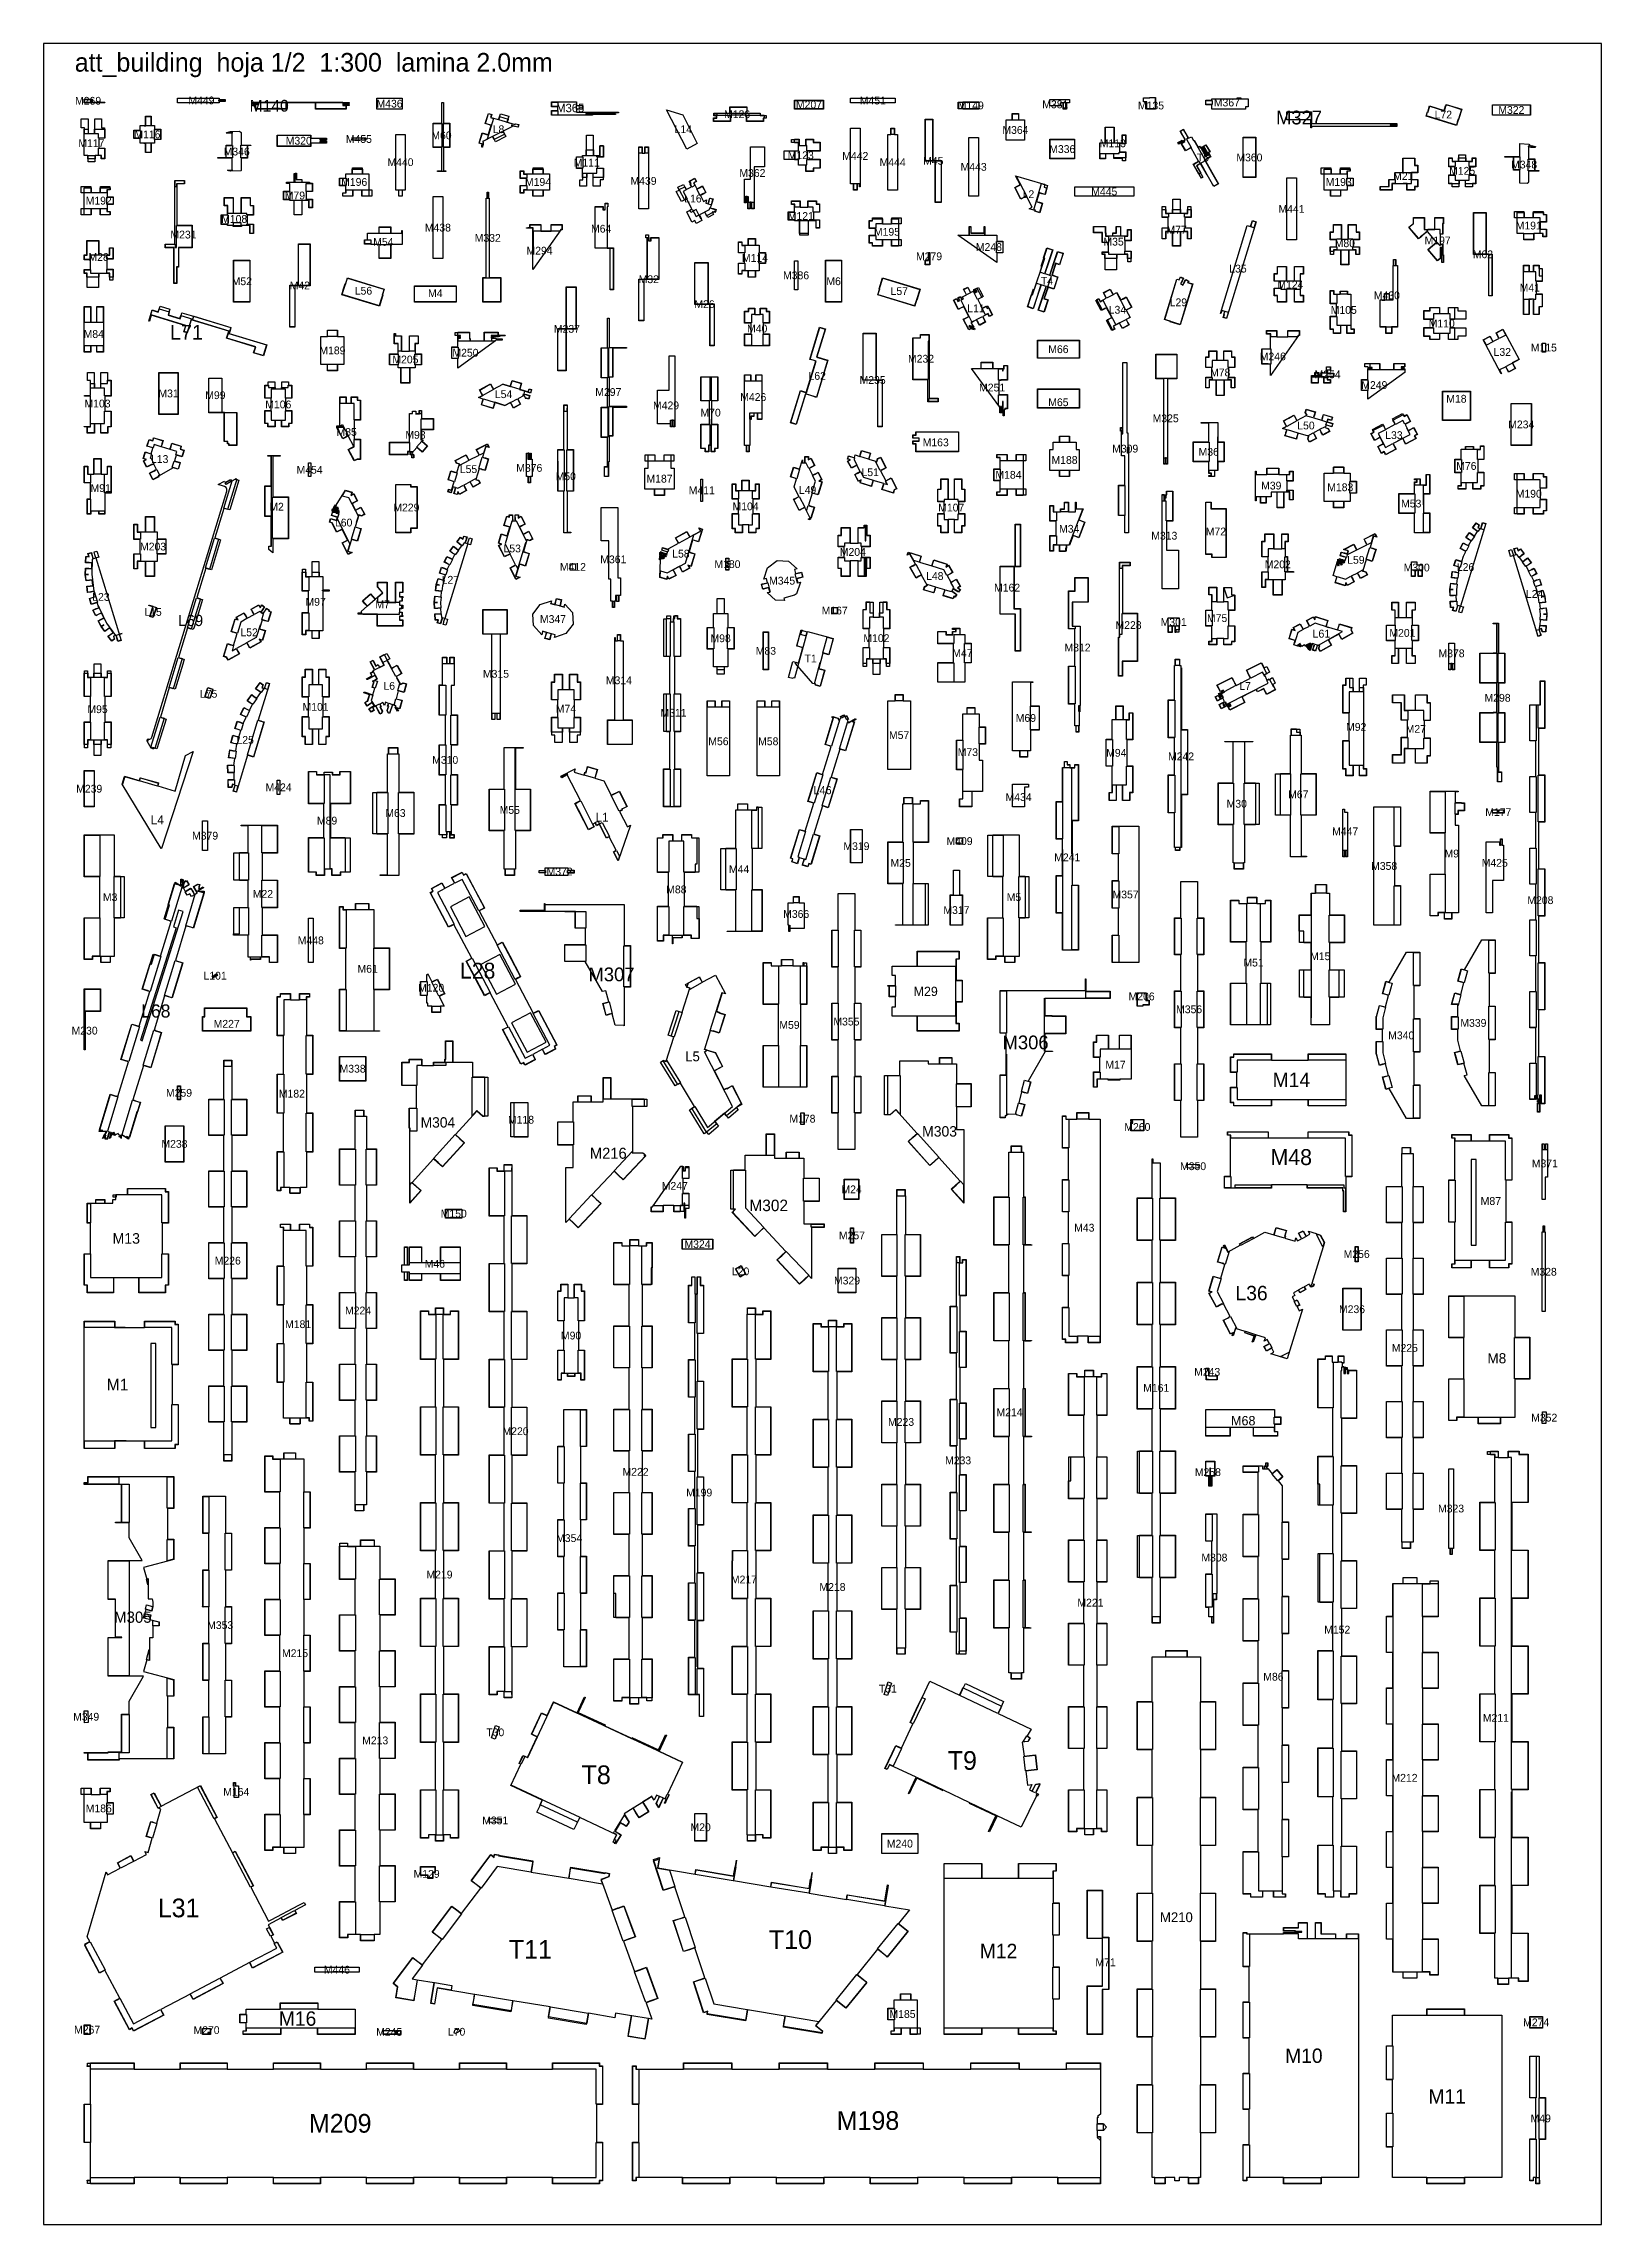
# Model space of a CAD drawing. Header units: millimetres. Extents: x 0 to 500, y 0 to 700.
import ezdxf
from ezdxf.enums import TextEntityAlignment as Align

# ---------------------------------------------------------------- set-up
doc = ezdxf.new("R2010")
doc.units = ezdxf.units.MM
for name, color, linetype in [('CORTE', 1, 'Continuous'), ('GRABADO', 5, 'Continuous'), ('HOJA', 8, 'Continuous')]:
    doc.layers.add(name, color=color, linetype=linetype)

msp = doc.modelspace()

# ---------------------------------------------------------------- texts
at = {"layer": 'GRABADO'}
for s, height, p in [('M269', 2.5, (14.29, 681.65)), ('M449', 2.5, (50.65, 681.76)), ('M140', 3.762, (72.4, 680.06)), ('M436', 2.5, (111.04, 680.73)), ('M365', 2.69, (169.04, 679.33)), ('M207', 2.5, (245.66, 680.43)), ('M451', 2.5, (266.15, 681.73)), ('M149', 2.5, (297.6, 680.16)), ('M381', 2.5, (324.72, 680.5)), ('M135', 2.5, (355.44, 680.13)), ('M367', 2.5, (379.79, 681.09)), ('M322', 2.5, (471.1, 678.7)), ('M116', 2.5, (33.31, 670.86)), ('L8', 2.5, (146, 672.52)), ('L14', 2.5, (205.32, 672.51)), ('M126', 2.5, (222.6, 677.34)), ('M364', 2.5, (311.93, 672.28)), ('M327', 4.417, (402.96, 676.28)), ('L72', 2.5, (449.28, 677.23)), ('M117', 2.5, (15.33, 668.05)), ('M346', 2.5, (61.98, 665.36)), ('M320', 2.5, (81.9, 668.83)), ('M455', 2.5, (101.2, 669.38)), ('M60', 2.5, (127.7, 670.55)), ('M123', 2.5, (243.02, 664.17)), ('M442', 2.5, (260.52, 663.94)), ('M336', 2.5, (326.96, 666.15)), ('M113', 2.5, (343.17, 667.99)), ('M440', 2.5, (114.55, 661.94)), ('M111', 2.5, (174.33, 661.79)), ('M362', 2.5, (227.5, 658.48)), ('M444', 2.5, (272.52, 661.94)), ('M45', 2.5, (285.57, 662.37)), ('M443', 2.5, (298.52, 660.44)), ('T5', 2.5, (372.11, 663.44)), ('M360', 2.5, (387.02, 663.46)), ('M21', 2.5, (436.43, 657.48)), ('M125', 2.5, (455.33, 659.18)), ('M348', 2.5, (475.2, 661.18)), ('M79', 2.5, (80.66, 651.26)), ('M196', 2.5, (99.69, 655.59)), ('M194', 2.5, (158.69, 655.59)), ('M439', 2.5, (192.55, 655.94)), ('L16', 2.5, (208.42, 650.26)), ('L2', 2.5, (316.11, 651.67)), ('M445', 2.5, (340.44, 652.52)), ('M193', 2.5, (415.69, 655.59)), ('M192', 2.5, (17.69, 649.59)), ('M108', 2.5, (61.17, 643.72)), ('M121', 2.5, (243.04, 644.66)), ('M441', 2.5, (400.55, 646.94)), ('M231', 2.5, (44.89, 638.7)), ('M54', 2.5, (109.04, 636.36)), ('M438', 2.5, (126.55, 640.94)), ('M332', 2.5, (142.55, 637.63)), ('M64', 2.5, (178.96, 640.59)), ('M195', 2.5, (270.69, 639.59)), ('M35', 2.5, (343.43, 636.42)), ('M77', 2.5, (363.66, 640.27)), ('M80', 2.5, (417.66, 635.92)), ('M197', 2.5, (447.45, 636.82)), ('M191', 2.5, (476.69, 641.59)), ('M28', 2.5, (17.66, 631.51)), ('M294', 2.5, (159.18, 633.54)), ('M114', 2.5, (228.33, 631.18)), ('M279', 2.5, (284.2, 631.73)), ('M248', 2.5, (303.41, 634.7)), ('M62', 2.5, (461.98, 632.37)), ('M52', 2.5, (63.62, 623.72)), ('M42', 2.5, (82.25, 622.37)), ('M32', 2.5, (194.25, 624.37)), ('M386', 2.5, (241.52, 625.62)), ('M6', 2.5, (253.57, 623.72)), ('T4', 2.5, (322.04, 623.85)), ('L35', 2.5, (383.36, 627.78)), ('M124', 2.5, (400.17, 622.63)), ('L56', 2.5, (102.66, 620.68)), ('M4', 2.5, (125.72, 619.88)), ('M26', 2.5, (212.13, 616.37)), ('L57', 2.5, (274.64, 620.57)), ('L11', 2.5, (299.25, 615.01)), ('L29', 2.5, (364.23, 616.96)), ('M430', 2.5, (431.15, 619.2)), ('M41', 2.5, (477.02, 621.66)), ('L71', 4.734, (45.86, 607.35)), ('M237', 2.5, (167.96, 608.44)), ('M40', 2.5, (229.04, 608.54)), ('L34', 2.5, (344.65, 614.57)), ('M105', 2.5, (417.31, 614.51)), ('M110', 2.5, (448.75, 610.17)), ('M84', 2.5, (16.1, 606.79)), ('M189', 2.5, (92.69, 601.52)), ('M250', 2.5, (135.4, 600.78)), ('M66', 2.5, (325.72, 601.91)), ('L32', 2.5, (468.2, 601.03)), ('M115', 2.5, (481.54, 602.44)), ('M205', 2.5, (116.13, 598.62)), ('M232', 2.5, (281.62, 598.85)), ('M78', 2.5, (377.66, 594.45)), ('M246', 2.5, (394.53, 599.59)), ('M254', 2.5, (412.13, 593.83)), ('M31', 2.5, (40.1, 587.72)), ('M99', 2.5, (55.13, 587.15)), ('L54', 2.5, (147.62, 587.47)), ('M297', 2.5, (181.26, 588.16)), ('L62', 2.5, (248.31, 593.34)), ('M235', 2.5, (266.09, 592.01)), ('M251', 2.5, (304.44, 589.6)), ('M249', 2.5, (427.13, 590.4)), ('M103', 2.5, (17.31, 584.47)), ('M106', 2.5, (75.33, 584.19)), ('M429', 2.5, (199.78, 583.87)), ('M70', 2.5, (214.08, 581.55)), ('M426', 2.5, (227.78, 586.55)), ('M65', 2.5, (325.72, 584.88)), ('M18', 2.5, (453.47, 586)), ('M85', 2.5, (97.27, 575.34)), ('M93', 2.5, (119.36, 574.42)), ('M325', 2.5, (360.15, 579.71)), ('L50', 2.5, (405.18, 577.42)), ('L33', 2.5, (433.41, 574.33)), ('M234', 2.5, (474.28, 577.76)), ('L13', 2.5, (37.26, 566.65)), ('M163', 2.5, (286.34, 572)), ('M188', 2.5, (327.69, 566.35)), ('M309', 2.5, (347.16, 569.99)), ('M36', 2.5, (373.97, 568.96)), ('M454', 2.5, (85.38, 563.2)), ('L55', 2.5, (136.37, 563.41)), ('M376', 2.5, (155.89, 563.81)), ('M50', 2.5, (167.6, 561.12)), ('M187', 2.5, (197.69, 560.35)), ('L51', 2.5, (265.3, 562.42)), ('M184', 2.5, (309.69, 561.59)), ('M76', 2.5, (456.66, 564.43)), ('M91', 2.5, (18.31, 557.33)), ('M411', 2.5, (211.25, 556.62)), ('L49', 2.5, (245.22, 556.73)), ('M39', 2.5, (394.04, 558.13)), ('M183', 2.5, (416.19, 557.59)), ('M53', 2.5, (438.97, 552.37)), ('M190', 2.5, (476.69, 555.52)), ('M2', 2.5, (74.78, 551.35)), ('L60', 2.5, (96.31, 546.26)), ('M229', 2.5, (116.44, 551.1)), ('M104', 2.5, (225.31, 551.47)), ('M107', 2.5, (291.33, 551.07)), ('M203', 2.5, (35.13, 538.56)), ('L53', 2.5, (150.41, 537.95)), ('M34', 2.5, (329.19, 544.26)), ('M313', 2.5, (359.7, 542.05)), ('M72', 2.5, (376.28, 543.4)), ('M412', 2.5, (169.89, 532.02)), ('M361', 2.5, (182.86, 534.45)), ('L58', 2.5, (204.56, 536.27)), ('M180', 2.5, (219.49, 532.91)), ('M204', 2.5, (259.74, 536.83)), ('M202', 2.5, (396.13, 532.85)), ('L59', 2.5, (421.2, 534.3)), ('M300', 2.5, (440.72, 531.83)), ('L26', 2.5, (456.4, 531.98)), ('L27', 2.5, (130.56, 527.89)), ('M345', 2.5, (237.04, 527.6)), ('L48', 2.5, (286.04, 529.1)), ('M162', 2.5, (309.26, 525.38)), ('L23', 2.5, (18.4, 522.39)), ('L15', 2.5, (35.12, 517.58)), ('M97', 2.5, (87.31, 520.81)), ('M7', 2.5, (108.8, 520)), ('M167', 2.5, (253.91, 518.02)), ('L24', 2.5, (478.58, 523.33)), ('L69', 3.597, (47.2, 514.84)), ('L52', 2.5, (65.96, 511.04)), ('M347', 2.5, (163.49, 515.29)), ('M228', 2.5, (348.23, 513.35)), ('M301', 2.5, (362.72, 514.33)), ('M75', 2.5, (376.66, 515.59)), ('L61', 2.563, (410.13, 510.59)), ('M201', 2.5, (436.13, 510.85)), ('M98', 2.5, (217.31, 509.12)), ('M83', 2.5, (231.83, 505.09)), ('M102', 2.5, (267.31, 509.16)), ('M47', 2.5, (294.91, 504.37)), ('M312', 2.5, (331.86, 506.15)), ('M378', 2.5, (451.91, 504.28)), ('M315', 2.5, (145.19, 497.71)), ('T1', 2.5, (246.18, 502.62)), ('L75', 2.5, (52.97, 491.29)), ('L6', 2.5, (110.93, 493.85)), ('M314', 2.5, (184.65, 495.63)), ('L7', 2.5, (385.66, 493.82)), ('M298', 2.5, (466.68, 490.02)), ('M95', 2.5, (17.31, 486.35)), ('M101', 2.5, (87.31, 487.1)), ('M74', 2.5, (167.66, 486.54)), ('M311', 2.5, (202.18, 485.22)), ('M69', 2.5, (315.28, 483.55)), ('L25', 2.5, (64.7, 476.52)), ('M56', 2.5, (216.6, 476.05)), ('M58', 2.5, (232.6, 476.05)), ('M57', 2.5, (274.6, 478.05)), ('M92', 2.5, (421.31, 480.67)), ('M27', 2.5, (440.43, 480.03)), ('M310', 2.5, (128.9, 470.08)), ('M73', 2.5, (296.66, 472.57)), ('M94', 2.5, (344.31, 472.36)), ('M242', 2.5, (365.09, 471.21)), ('M239', 2.5, (14.63, 460.83)), ('M424', 2.5, (75.42, 461.27)), ('M55', 2.5, (149.63, 454.02)), ('L46', 2.625, (250, 460.37)), ('M434', 2.5, (312.94, 458.15)), ('M30', 2.5, (382.97, 456.02)), ('M67', 2.5, (402.72, 459.02)), ('L4', 2.846, (36.5, 450.86)), ('M89', 2.5, (90.99, 450.59)), ('M63', 2.5, (112.93, 453.02)), ('L1', 2.79, (179.27, 451.7)), ('M447', 2.5, (417.76, 447.15)), ('M177', 2.5, (466.91, 453.33)), ('M379', 2.5, (51.83, 445.75)), ('M319', 2.5, (260.89, 442.39)), ('M409', 2.5, (293.99, 444.02)), ('M9', 2.5, (451.98, 440.02)), ('M372', 2.5, (165.62, 434.23)), ('M44', 2.5, (223.22, 435.02)), ('M25', 2.5, (275.08, 437.02)), ('M241', 2.5, (328.56, 438.8)), ('M358', 2.5, (430.28, 436.03)), ('M425', 2.5, (465.78, 437.05)), ('M3', 2.5, (21.36, 426.02)), ('M22', 2.5, (70.39, 427.06)), ('M88', 2.5, (203.09, 428.51)), ('M5', 2.5, (311.47, 426.02)), ('M357', 2.5, (347.28, 426.88)), ('M366', 2.5, (241.56, 420.62)), ('M317', 2.5, (292.98, 421.88)), ('M208', 2.5, (480.42, 425.05)), ('M448', 2.5, (85.76, 412.15)), ('M51', 2.5, (388.35, 405.02)), ('M15', 2.5, (409.76, 407.06)), ('L101', 2.5, (55.04, 400.81)), ('M61', 2.5, (104.01, 403.02)), ('L28', 5.085, (139.33, 402.43)), ('M307', 4.417, (182.27, 401.23)), ('M120', 2.5, (124.4, 396.94)), ('M29', 2.981, (283.13, 395.78)), ('M206', 2.5, (352.43, 394.17)), ('L68', 4.212, (36.01, 389.48)), ('M227', 2.5, (58.76, 385.37)), ('M59', 2.5, (239.4, 385.02)), ('M355', 2.5, (257.68, 386.09)), ('M356', 2.5, (367.68, 390.03)), ('M339', 2.5, (458.92, 385.66)), ('M230', 2.5, (13.16, 383.18)), ('M306', 4.417, (315.18, 379.4)), ('M340', 2.5, (435.75, 381.66)), ('M338', 2.5, (99.18, 370.96)), ('L5', 3.151, (208.28, 374.92)), ('M17', 2.5, (344.04, 372.24)), ('M259', 2.5, (43.46, 363.22)), ('M182', 2.5, (79.69, 362.95)), ('M14', 4.626, (400.5, 367.37)), ('M304', 3.311, (126.55, 353.73)), ('M118', 2.5, (153.23, 354.58)), ('M178', 2.5, (243.56, 354.91)), ('M303', 3.341, (287.58, 350.85)), ('M260', 2.5, (351.06, 352.26)), ('M238', 2.5, (42, 346.83)), ('M216', 3.535, (181.25, 343.82)), ('M48', 5.116, (400.46, 342.59)), ('M350', 2.5, (368.95, 339.66)), ('M371', 2.5, (481.85, 340.56)), ('M247', 2.5, (202.6, 333.33)), ('M24', 2.5, (259.34, 332.23)), ('M87', 2.535, (464.52, 328.49)), ('M150', 2.5, (131.64, 324.44)), ('M302', 3.699, (232.74, 327.08)), ('M13', 3.383, (26.53, 316.48)), ('M324', 2.5, (209.88, 314.63)), ('M257', 2.5, (259.46, 317.45)), ('M43', 2.5, (334.04, 319.93)), ('M226', 2.5, (59.11, 309.35)), ('M46', 2.5, (125.57, 308.34)), ('M256', 2.5, (421.46, 311.45)), ('L20', 2.5, (223.72, 305.91)), ('M329', 2.5, (257.87, 302.96)), ('L36', 4.64, (387.71, 298.94)), ('M328', 2.5, (481.49, 305.78)), ('M224', 2.5, (100.93, 293.35)), ('M236', 2.5, (419.96, 293.76)), ('M181', 2.5, (81.69, 288.95)), ('M90', 2.5, (169.31, 285.31)), ('M225', 2.5, (436.92, 281.35)), ('M243', 2.5, (373.48, 273.65)), ('M8', 3.255, (466.44, 278.02)), ('M1', 3.777, (23.73, 269.56)), ('M161', 2.5, (357.12, 268.51)), ('M214', 2.5, (310.03, 260.67)), ('M68', 3.011, (385.05, 257.98)), ('M352', 2.5, (481.66, 258.95)), ('M220', 2.5, (151.48, 254.59)), ('M223', 2.5, (275.22, 257.57)), ('M233', 2.5, (293.53, 245.24)), ('M222', 2.5, (190, 241.57)), ('M258', 2.5, (373.7, 241.46)), ('M199', 2.5, (210.42, 234.91)), ('M323', 2.5, (451.76, 229.78)), ('M354', 2.5, (168.68, 220.29)), ('M308', 2.5, (375.79, 214.04)), ('M219', 2.5, (127.06, 208.59)), ('M217', 2.5, (224.79, 207)), ('M218', 2.5, (253.2, 204.59)), ('M305', 3.597, (28.64, 194.91)), ('M221', 2.5, (336, 199.57)), ('M353', 2.5, (56.68, 192.35)), ('M152', 2.5, (415.22, 190.91)), ('M215', 2.5, (80.7, 183.35)), ('M86', 2.5, (394.74, 175.79)), ('T31', 2.5, (270.97, 171.94)), ('M349', 2.5, (13.66, 162.95)), ('M211', 2.5, (466.13, 162.59)), ('M213', 2.5, (106.43, 155.35)), ('T30', 2.5, (144.97, 157.94)), ('T8', 6, (177.36, 144.32)), ('T9', 6, (294.88, 148.91)), ('M164', 2.5, (61.85, 138.84)), ('M212', 2.5, (436.81, 143.35)), ('M186', 2.5, (17.69, 133.52)), ('M351', 2.5, (144.95, 129.66)), ('M20', 2.5, (210.88, 127.47)), ('M240', 2.5, (274.83, 122.21)), ('M129', 2.5, (122.94, 112.5)), ('L31', 6, (43.34, 101.58)), ('M210', 3.149, (363.59, 98.59)), ('T11', 6, (156.25, 88.26)), ('T10', 6, (239.72, 91.42)), ('M12', 4.626, (306.5, 87.75)), ('M71', 2.5, (340.85, 84.13)), ('M446', 2.5, (94.15, 81.76)), ('M267', 2.5, (13.96, 62.51)), ('M270', 2.5, (52.29, 62.35)), ('M16', 4.626, (81.5, 66.06)), ('M245', 2.5, (110.93, 61.78)), ('L70', 2.5, (132.56, 61.83)), ('M185', 2.5, (275.69, 67.52)), ('M274', 2.5, (479.06, 64.85)), ('M10', 4.626, (404.5, 54.14)), ('M11', 4.626, (450.5, 41.08)), ('M209', 6, (95.21, 32.44)), ('M198', 6, (264.6, 33.34)), ('M49', 2.5, (480.53, 34.02))]:
    msp.add_text(s, height=height, dxfattribs=at).set_placement(p, align=Align.MIDDLE_CENTER)
at = {"layer": 'HOJA'}
msp.add_text('att_building  hoja 1/2  1:300  lamina 2.0mm', height=6, dxfattribs=at).set_placement((10, 691))

# ---------------------------------------------------------------- linework, layer by layer
at = {"layer": 'CORTE'}
for points in [[(13, 682.15), (15.57, 682.15), (15.57, 681.15), (19.68, 681.15), (19.68, 681), (13, 681), (13, 682.15)], [(58.3, 682.07), (58.3, 681.46), (56.3, 681.46), (56.3, 681), (43, 681), (43, 682.52), (56.3, 682.52), (56.3, 682.07), (58.3, 682.07)], [(68.65, 681.17), (96.09, 681.17), (96.09, 680.17), (97.09, 680.17), (97.09, 679), (87.3, 679), (87.3, 680.15), (87.3, 681), (77.8, 681), (77.8, 680.11), (77.8, 679), (68, 679), (68, 680), (67, 680), (67, 680.49), (69, 680.49), (69, 680.68), (67, 680.68), (67, 681.17), (68.65, 681.17), (68.65, 681.17)], [(107, 682.45), (115.07, 682.45), (115.07, 679), (107, 679), (107, 682.45)], [(129.32, 666.65), (128.4, 666.65), (128.4, 659.15), (129.09, 659.15), (129.09, 659), (126.39, 659), (126.39, 659.15), (127.77, 659.15), (127.77, 666.65), (125, 666.65), (125, 674.44), (127.77, 674.44), (127.77, 681.09), (128.4, 681.09), (128.4, 674.44), (130.4, 674.44), (130.4, 666.65), (129.32, 666.65)], [(163, 678.52), (164.07, 678.52), (165, 678.52), (165, 679.74), (163, 679.74), (163, 681.27), (164.58, 681.27), (171.07, 681.27), (171.07, 680.17), (172, 680.17), (173.07, 680.17), (173.07, 678.92), (171.07, 678.92), (171.07, 677.98), (184.52, 677.98), (184.52, 677.81), (183.63, 677.81), (183.63, 677.8), (176.16, 677.8), (176.16, 677.69), (181.56, 677.69), (181.56, 677.54), (174.16, 677.54), (174.16, 677.42), (183.56, 677.42), (183.56, 677.27), (176.16, 677.27), (176.16, 677), (175.09, 677), (164.65, 677), (164.65, 677), (163, 677), (163, 678.52)], [(231.04, 675), (225.59, 675), (225.59, 677), (220.45, 677), (220.45, 675), (215, 675), (215, 676.15), (216, 676.15), (216, 676.84), (215.16, 676.84), (215.16, 677.68), (220.3, 677.68), (220.3, 679.68), (225.74, 679.68), (225.74, 677.68), (230.04, 677.68), (230.04, 676.99), (231.24, 676.99), (231.24, 676), (231.04, 676), (231.04, 675)], [(241, 679), (241, 681.85), (250.31, 681.85), (250.31, 679), (241, 679)], [(259, 681), (259, 682.46), (273.3, 682.46), (273.3, 681), (259, 681)], [(295, 679), (295, 681.32), (300.2, 681.32), (300.2, 679), (295, 679)], [(327.25, 679), (327.25, 681), (326.44, 681), (326.44, 680), (323, 680), (323, 682.04), (329.3, 682.04), (329.3, 681), (328.35, 681), (328.35, 679), (327.25, 679)], [(354, 681.27), (353, 681.27), (353, 682.64), (355, 682.64), (355, 682.75), (356.88, 682.75), (356.88, 679), (354, 679), (354, 681.27)], [(383.09, 682.28), (383.09, 682.58), (384.24, 682.58), (384.24, 682.28), (386.59, 682.28), (386.59, 679.73), (385.77, 679.73), (385.77, 679), (375, 679), (375, 680.34), (373, 680.34), (373, 681.84), (375, 681.84), (375, 682.28), (383.09, 682.28)], [(453.51, 673.74), (443.74, 676.72), (444.06, 677.75), (444.15, 678.05), (444.27, 678.02), (444.88, 680), (449.58, 678.57), (450.01, 679.99), (450.05, 679.97), (450.2, 680.47), (455.19, 678.95), (454.18, 675.63), (454.09, 675.66), (453.82, 674.77), (453.51, 673.74)], [(465, 680.39), (477.2, 680.39), (477.2, 677), (465, 677), (465, 680.39)], [(14.32, 671.13), (16.35, 671.13), (16.35, 672.59), (19.67, 672.59), (19.67, 669.62), (17.67, 669.62), (17.67, 666.47), (19.67, 666.47), (19.67, 663.02), (18.52, 663.02), (18.52, 664.04), (16.5, 664.04), (16.5, 663), (14.17, 663), (14.17, 664.04), (13, 664.04), (13, 672.59), (14.32, 672.59), (14.32, 671.13)], [(29, 669.52), (29, 672.2), (31, 672.2), (31, 673.69), (32.16, 673.69), (32.16, 673.73), (32.73, 673.73), (32.73, 676.72), (34.47, 676.72), (34.47, 673.69), (35.63, 673.69), (35.63, 672.52), (37.63, 672.52), (37.63, 669.2), (35.63, 669.2), (35.63, 668.03), (34.47, 668.03), (34.47, 665), (32.73, 665), (32.73, 667.99), (32.16, 667.99), (32.16, 668.03), (31, 668.03), (31, 669.52), (29, 669.52)], [(151.33, 673.36), (151.27, 673.37), (150.67, 673.5), (150.67, 673.5), (150.36, 673.57), (150.31, 673.32), (147.51, 671.89), (147.93, 671.07), (147.99, 670.96), (144.6, 669.23), (144.55, 669.34), (144.13, 670.16), (141.19, 668.66), (141.17, 668.67), (141.17, 668.66), (141.01, 668.57), (141.13, 668.32), (141.06, 667.71), (141.03, 667.41), (140.67, 667.23), (140.73, 667.73), (139.76, 668.03), (140.79, 671.32), (141.81, 671), (142.7, 670.72), (143.64, 673.73), (142.76, 674.01), (141.73, 674.33), (142.76, 677.62), (143.86, 677.28), (143.58, 676.32), (146.05, 675.6), (146.31, 676.49), (146.34, 676.6), (149.1, 675.8), (149.06, 675.69), (148.81, 674.8), (151.28, 674.08), (151.34, 674.3), (151.46, 674.27), (152.51, 674.04), (152.32, 673.14), (151.33, 673.36)], [(209.8, 667.93), (206.43, 666.1), (199.97, 678.77), (205.13, 677.09), (209.8, 667.93)], [(259.96, 655), (259, 655), (259, 672.88), (262.04, 672.88), (262.04, 654), (261.89, 654), (261.89, 655), (261.08, 655), (261.08, 653), (259.96, 653), (259.96, 655)], [(273.08, 672.88), (273.08, 670.88), (274.04, 670.88), (274.04, 653), (271, 653), (271, 670.88), (271.96, 670.88), (271.96, 672.88), (273.08, 672.88)], [(288.14, 649), (286.2, 649), (286.2, 662.29), (283, 662.29), (283, 675.74), (285.37, 675.74), (285.37, 662.44), (288.14, 662.44), (288.14, 649)], [(310.9, 675.56), (310.9, 677.56), (312.95, 677.56), (312.95, 675.56), (314.85, 675.56), (314.85, 669), (309, 669), (309, 675.56), (310.9, 675.56)], [(343.46, 664.61), (340.88, 664.61), (340.88, 663.41), (340.88, 663), (339, 663), (339, 668.17), (340.73, 668.17), (340.73, 673.22), (343.61, 673.22), (343.61, 668.17), (346.19, 668.17), (346.19, 670.69), (347.34, 670.69), (347.34, 667.81), (345.34, 667.81), (345.34, 665.22), (347.34, 665.22), (347.34, 663.34), (343.46, 663.34), (343.46, 664.61)], [(366.2, 668.57), (366.09, 668.76), (365.12, 668.21), (364.35, 667.77), (364.09, 668.23), (364.86, 668.67), (365.43, 668.99), (365.59, 668.69), (366.38, 669.13), (365.61, 670.47), (365.36, 670.91), (364.78, 671.94), (365.82, 672.53), (366.65, 671.06), (367.42, 669.73), (367.46, 669.75), (367.52, 669.63), (368.39, 670.13), (369.1, 668.89), (369.3, 669), (370.55, 666.81), (371.04, 667.09), (371.34, 666.57), (371.47, 666.64), (373.08, 663.81), (373.28, 663.92), (371.67, 666.75), (372.13, 667.02), (373.75, 664.19), (373.95, 664.3), (372.33, 667.13), (372.52, 667.24), (373.08, 667.56), (374.38, 665.29), (373.88, 665), (374.62, 663.7), (373.69, 663.17), (372.88, 662.71), (373.04, 662.44), (372.89, 662.36), (374.96, 658.72), (377.1, 654.96), (375.58, 654.09), (375.14, 654.87), (373.44, 657.86), (371.37, 661.49), (370.11, 660.77), (371.41, 658.47), (370.79, 658.12), (368.99, 661.27), (369.93, 661.8), (370.73, 662.26), (368.29, 666.55), (367.48, 666.09), (366.55, 665.56), (365.17, 667.99), (366.2, 668.57)], [(406.92, 677.08), (406.92, 677.08), (406.92, 674.36), (434.34, 674.36), (434.34, 673.93), (432.34, 673.93), (432.34, 673.8), (434.34, 673.8), (434.34, 673.38), (406.92, 673.38), (406.92, 673), (406.77, 673), (406.77, 675.49), (399, 675.49), (399, 678.09), (406.92, 678.09), (406.92, 677.08)], [(55.87, 663.42), (58.56, 663.42), (58.56, 667.41), (60.56, 667.41), (60.56, 671.07), (60.58, 671.08), (60.56, 671.16), (60.56, 671.25), (60.54, 671.25), (60.52, 671.32), (60.25, 671.25), (58.62, 671.25), (58.83, 671.43), (60.01, 671.75), (62.82, 671.89), (63.39, 671.46), (63.39, 667.45), (66.55, 667.45), (66.55, 667.41), (66.55, 667.34), (66.55, 667.3), (65.39, 667.3), (65.39, 663.26), (63.39, 663.26), (63.39, 659.26), (63.32, 659.19), (59.96, 659.02), (59.41, 659.17), (59.07, 659.42), (60.41, 659.42), (60.53, 659.39), (60.54, 659.42), (60.56, 659.42), (60.56, 659.51), (60.58, 659.59), (60.56, 659.6), (60.56, 663.27), (55.89, 663.27), (55.87, 663.42)], [(75, 670.65), (85.79, 670.65), (85.79, 669.65), (90.79, 669.65), (90.79, 669), (88.79, 669), (88.79, 668.65), (90.79, 668.65), (90.79, 668), (85.79, 668), (85.79, 667), (75, 667), (75, 670.65)], [(99, 669.76), (103.4, 669.76), (103.4, 669), (99, 669), (99, 669.76)], [(113.98, 653), (113, 653), (113, 670.88), (116.1, 670.88), (116.1, 653), (115.12, 653), (115.12, 651), (113.98, 651), (113.98, 653)], [(171, 659.89), (171, 663.7), (173, 663.7), (173, 664.06), (174.17, 664.06), (174.17, 665.93), (176.5, 665.93), (176.5, 664.06), (178.52, 664.06), (178.52, 667.19), (179.67, 667.19), (179.67, 663.55), (177.67, 663.55), (177.67, 660.04), (179.67, 660.04), (179.67, 657), (176.35, 657), (176.35, 658.35), (174.32, 658.35), (174.32, 657), (173, 657), (173, 659.89), (171, 659.89)], [(191, 666.88), (192.13, 666.88), (192.13, 664.88), (192.97, 664.88), (192.97, 666.88), (194.1, 666.88), (194.1, 647), (191, 647), (191, 666.88)], [(228.07, 648.65), (228.07, 648.65), (228.07, 647), (227.25, 647), (227.25, 649), (226.73, 649), (226.73, 648.08), (226.73, 647), (226.05, 647), (226.05, 648.89), (225.92, 648.89), (225.92, 649.89), (225.7, 649.89), (225.7, 650.89), (225.5, 650.89), (225.5, 649.96), (225.5, 648.89), (225, 648.89), (225, 650.46), (225, 656.53), (226.93, 656.53), (226.93, 666.89), (231.37, 666.89), (231.37, 660.44), (228.07, 660.44), (228.07, 648.65)], [(244.64, 659), (244.64, 661), (242.29, 661), (242.29, 662.73), (241, 662.73), (241, 665.61), (242.29, 665.61), (242.29, 668.19), (241, 668.19), (241, 669.34), (242.46, 669.34), (242.46, 667.34), (244.64, 667.34), (244.64, 669.34), (247.13, 669.34), (247.13, 668.34), (249.2, 668.34), (249.2, 665.46), (245.05, 665.46), (245.05, 662.88), (249.2, 662.88), (249.2, 660), (247.13, 660), (247.13, 659), (244.64, 659)], [(300.04, 651), (297, 651), (297, 669.88), (300.04, 669.88), (300.04, 651)], [(323, 663), (323, 664.4), (323, 667.08), (323, 669.31), (330.92, 669.31), (330.92, 667.9), (330.92, 665.22), (330.92, 663), (323, 663)], [(389.04, 669.92), (389.04, 657), (385, 657), (385, 669.92), (389.04, 669.92)], [(473.78, 663.73), (473.78, 667.89), (476.71, 667.75), (476.9, 667.58), (476.88, 667.5), (477.05, 667.45), (477.46, 667.08), (477.53, 667.32), (478.81, 666.98), (478.71, 666.61), (477.51, 666.61), (476.7, 666.82), (476.64, 666.61), (476.62, 666.61), (476.62, 666.52), (476.6, 666.44), (476.62, 666.43), (476.62, 662.99), (478.62, 662.99), (478.62, 659.23), (479.89, 659.23), (479.89, 659.08), (476.62, 659.08), (476.62, 655.53), (476.45, 655.48), (476.51, 655.27), (476.22, 655.05), (473.78, 655.17), (473.78, 659.37), (471.78, 659.37), (471.78, 663.58), (469, 663.58), (469, 663.73), (469.38, 663.73), (473.78, 663.73)], [(77, 652.63), (79, 652.63), (79, 655.06), (78, 655.06), (78, 655.49), (80.39, 655.49), (80.39, 655.72), (80.79, 655.72), (80.79, 658.4), (81.18, 658.4), (81.18, 656.4), (82.92, 656.4), (82.92, 655.49), (85.31, 655.49), (85.31, 655.21), (86.31, 655.21), (86.31, 652.48), (84.31, 652.48), (84.31, 650.05), (86.31, 650.05), (86.31, 647.31), (85.16, 647.31), (85.16, 649.63), (82.92, 649.63), (82.92, 645), (80.39, 645), (80.39, 649.63), (79, 649.63), (79, 649.9), (77, 649.9), (77, 652.63)], [(97, 654.34), (95, 654.34), (95, 656.84), (97, 656.84), (97, 658.18), (99.07, 658.18), (99.07, 659.74), (102.3, 659.74), (102.3, 658.18), (104.37, 658.18), (104.37, 651), (102.15, 651), (102.15, 653), (99.22, 653), (99.22, 651), (96, 651), (96, 652.15), (97, 652.15), (97, 654.34)], [(157.07, 653), (154.15, 653), (154.15, 652), (153, 652), (153, 654.49), (155, 654.49), (155, 656.69), (153, 656.69), (153, 659.18), (154.15, 659.18), (154.15, 658.18), (157.07, 658.18), (157.07, 659.74), (160.3, 659.74), (160.3, 658.18), (162.37, 658.18), (162.37, 653), (160.3, 653), (160.3, 651), (157.07, 651), (157.07, 653)], [(411, 653), (411, 659.74), (413.22, 659.74), (413.22, 658.18), (416.15, 658.18), (416.15, 659.74), (419.37, 659.74), (419.37, 659.03), (418.37, 659.03), (418.37, 656.84), (420.37, 656.84), (420.37, 654.34), (418.37, 654.34), (418.37, 653), (416.3, 653), (416.3, 651), (413.07, 651), (413.07, 653), (411, 653)], [(429, 654.17), (431.78, 654.17), (431.78, 656.43), (433.78, 656.43), (433.78, 658.63), (436.29, 658.63), (436.29, 663.25), (440.09, 663.25), (440.09, 660.94), (441.09, 660.94), (441.09, 658.54), (439.09, 658.54), (439.09, 656.43), (441.09, 656.43), (441.09, 654.02), (440.09, 654.02), (440.09, 653), (437.55, 653), (437.55, 655.02), (436.29, 655.02), (436.29, 655.04), (432.8, 655.04), (432.8, 653), (429, 653), (429, 654.17)], [(451, 657.9), (453, 657.9), (453, 660.47), (451, 660.47), (451, 663.31), (452.15, 663.31), (452.15, 662.27), (454.17, 662.27), (454.17, 663.31), (456.5, 663.31), (456.5, 662.27), (458.52, 662.27), (458.52, 663.31), (459.67, 663.31), (459.67, 660.47), (457.67, 660.47), (457.67, 657.9), (459.67, 657.9), (459.67, 655.02), (458.67, 655.02), (458.67, 655), (456.35, 655), (456.35, 656.04), (454.32, 656.04), (454.32, 655), (452, 655), (452, 655.02), (451, 655.02), (451, 657.9)], [(15.22, 653.74), (15.22, 652.18), (18.15, 652.18), (18.15, 653.74), (21.37, 653.74), (21.37, 653.03), (20.37, 653.03), (20.37, 650.84), (22.37, 650.84), (22.37, 648.34), (20.37, 648.34), (20.37, 646.15), (21.37, 646.15), (21.37, 645), (18.15, 645), (18.15, 647), (15.22, 647), (15.22, 645), (13, 645), (13, 653.74), (15.22, 653.74)], [(41.83, 634.5), (39, 634.5), (39, 635.65), (42.14, 635.65), (42.14, 656.11), (45.18, 656.11), (45.18, 654.96), (42.72, 654.96), (42.72, 641.75), (47.64, 641.75), (47.64, 634.5), (43.34, 634.5), (43.34, 628.23), (42.72, 628.23), (42.72, 623), (41.83, 623), (41.83, 634.5)], [(141, 617), (141, 624.92), (142.08, 624.92), (142.08, 650.34), (142.34, 650.34), (142.34, 652.34), (142.75, 652.34), (142.75, 650.34), (143.02, 650.34), (143.02, 624.92), (146.75, 624.92), (146.75, 617), (141, 617)], [(214.28, 648.1), (214.23, 648.12), (213.99, 647.32), (214.87, 647.05), (215.9, 646.73), (215.67, 645.98), (215.57, 646.18), (214.92, 645.84), (214.71, 645.91), (214.78, 645.77), (212.78, 644.76), (212.73, 644.86), (212.63, 645.05), (212.21, 645.87), (210.49, 644.99), (210.91, 644.17), (211.06, 643.88), (210.92, 643.81), (209.44, 646.71), (207.75, 645.84), (207.38, 646.57), (208.1, 646.94), (206.5, 650.08), (205.78, 649.71), (204.04, 653.13), (205.83, 654.04), (205.87, 653.97), (206.29, 653.14), (207.98, 654.01), (207.56, 654.83), (207.52, 654.9), (207.83, 655.06), (207.38, 655.94), (209.02, 656.79), (209.55, 655.76), (208.67, 655.29), (209.68, 653.39), (210.49, 653.83), (211.44, 654.33), (212.6, 652.17), (211.65, 651.66), (210.83, 651.23), (211.84, 649.33), (212.82, 649.85), (212.5, 648.79), (213.26, 648.55), (213.53, 649.44), (213.82, 650.38), (213.94, 650.44), (214.9, 650.15), (214.59, 649.12), (214.28, 648.1)], [(320.41, 651.82), (319.52, 652.08), (318.72, 649.32), (319.61, 649.06), (320.64, 648.76), (319.75, 645.72), (318.17, 646.18), (318.25, 646.44), (316.3, 647), (317.28, 647.52), (315.44, 651), (314.62, 650.57), (313.67, 650.06), (311.7, 653.8), (312.65, 654.3), (313.47, 654.74), (311.96, 657.58), (320.74, 655.02), (320.74, 655.02), (321.38, 654.84), (321.1, 653.88), (322.05, 653.6), (321.44, 651.52), (320.41, 651.82)], [(331, 651), (331, 654.04), (349.88, 654.04), (349.88, 651), (331, 651)], [(399, 656.88), (402.1, 656.88), (402.1, 637), (399, 637), (399, 656.88)], [(63.46, 641.58), (63.46, 642.5), (60.88, 642.5), (60.88, 641.58), (59, 641.58), (59, 641.94), (57, 641.94), (57, 645.09), (59, 645.09), (59, 647.94), (58, 647.94), (58, 650.61), (60.88, 650.61), (60.88, 645.56), (63.46, 645.56), (63.46, 650.61), (66.34, 650.61), (66.34, 648.09), (67.34, 648.09), (67.34, 644.94), (65.34, 644.94), (65.34, 642.09), (67.34, 642.09), (67.34, 639), (66.19, 639), (66.19, 641.58), (63.46, 641.58)], [(125, 631), (125, 650.88), (128.1, 650.88), (128.1, 631), (125, 631)], [(181.83, 621), (181.83, 634.29), (177, 634.29), (177, 647.74), (179.56, 647.74), (179.56, 646.74), (180.2, 646.74), (180.2, 648.74), (181.14, 648.74), (181.14, 647.59), (180.92, 647.59), (180.92, 634.44), (182.92, 634.44), (182.92, 621), (181.83, 621)], [(242.64, 643.13), (241, 643.13), (241, 643.32), (239, 643.32), (239, 646), (241, 646), (241, 648.38), (240, 648.38), (240, 649.53), (242.79, 649.53), (242.79, 647.53), (245.29, 647.53), (245.29, 649.53), (248.08, 649.53), (248.08, 648.53), (249.08, 648.53), (249.08, 645.85), (247.08, 645.85), (247.08, 643.47), (249.08, 643.47), (249.08, 640.79), (247.93, 640.79), (247.93, 643.13), (245.44, 643.13), (245.44, 639), (242.64, 639), (242.64, 643.13)], [(362.39, 639.62), (360.15, 639.62), (360.15, 637.31), (359, 637.31), (359, 640.92), (361, 640.92), (361, 644.23), (359, 644.23), (359, 646.78), (360.15, 646.78), (360.15, 645.53), (362.39, 645.53), (362.39, 646.78), (364.92, 646.78), (364.92, 645.53), (367.16, 645.53), (367.16, 646.78), (368.31, 646.78), (368.31, 644.23), (366.31, 644.23), (366.31, 640.92), (368.31, 640.92), (368.31, 637.31), (367.16, 637.31), (367.16, 639.62), (364.92, 639.62), (364.92, 635), (362.39, 635), (362.39, 639.62)], [(443.22, 642.28), (443.22, 642.28), (443.22, 640.38), (446.49, 640.38), (446.49, 642.21), (446.49, 644.19), (449.28, 644.19), (449.28, 642.13), (449.06, 642.13), (449.06, 638.79), (448.28, 638.79), (448.28, 635.59), (449.06, 635.59), (449.06, 632.24), (449.28, 632.24), (449.28, 629.69), (448.76, 629.69), (448.76, 634.5), (448.33, 634.5), (448.33, 631.02), (447.4, 630.23), (444.28, 633.91), (447.07, 636.28), (444.14, 639.73), (442.8, 638.59), (442.02, 637.92), (441.35, 637.36), (438.23, 641.03), (439.66, 642.24), (439.66, 644.19), (443.22, 644.19), (443.22, 642.28)], [(463.83, 619), (463.83, 632.29), (459, 632.29), (459, 645.74), (461.49, 645.74), (462.97, 645.74), (462.97, 632.44), (464.97, 632.44), (464.97, 619), (463.83, 619)], [(473, 639), (473, 645.74), (475.22, 645.74), (475.22, 644.18), (478.15, 644.18), (478.15, 645.74), (481.37, 645.74), (481.37, 645.18), (482.37, 645.18), (482.37, 642.69), (480.37, 642.69), (480.37, 640.49), (482.37, 640.49), (482.37, 638), (481.22, 638), (481.22, 639), (478.3, 639), (478.3, 637), (475.07, 637), (475.07, 639), (473, 639)], [(107.65, 635.47), (105, 635.47), (105, 635.67), (103, 635.67), (103, 637.04), (104, 637.04), (104, 639.12), (107.65, 639.12), (107.65, 641.2), (111.44, 641.2), (111.44, 639.12), (114.94, 639.12), (114.94, 639.98), (115.09, 639.98), (115.09, 635.47), (111.44, 635.47), (111.44, 631), (107.65, 631), (107.65, 635.47)], [(156.06, 640.92), (156.06, 641.92), (159.61, 641.92), (159.61, 640.84), (159.61, 639.92), (162.86, 639.92), (162.86, 640.84), (162.86, 641.24), (162.86, 641.92), (166.42, 641.92), (166.42, 640.27), (166.03, 640.27), (157.06, 627.49), (157.06, 631.15), (157.06, 635.92), (157.06, 635.92), (157.06, 640.77), (155, 640.77), (155, 640.92), (156.06, 640.92)], [(191, 624.44), (193.77, 624.44), (193.77, 637.74), (194.24, 637.74), (194.24, 636.74), (194.94, 636.74), (194.94, 637.74), (195.9, 637.74), (195.9, 637.74), (197.51, 637.74), (197.51, 624.29), (192.68, 624.29), (192.68, 611), (191, 611), (191, 624.44)], [(226.17, 625), (226.17, 627.04), (224.15, 627.04), (224.15, 626.02), (223, 626.02), (223, 629.56), (225, 629.56), (225, 632.8), (223, 632.8), (223, 636.33), (224.15, 636.33), (224.15, 635.26), (226.17, 635.26), (226.17, 637.41), (228.5, 637.41), (228.5, 635.26), (229.67, 635.26), (229.67, 632.95), (231.67, 632.95), (231.67, 629.41), (229.67, 629.41), (229.67, 627.04), (228.5, 627.04), (228.5, 625), (226.17, 625)], [(265, 636), (265, 638.49), (267, 638.49), (267, 640.69), (265, 640.69), (265, 643.18), (266, 643.18), (266, 643.74), (269.22, 643.74), (269.22, 642.18), (272.15, 642.18), (272.15, 643.74), (274.37, 643.74), (274.37, 635), (272.15, 635), (272.15, 637), (269.22, 637), (269.22, 635), (266, 635), (266, 636), (265, 636)], [(297.65, 641.27), (297.65, 639.27), (301.86, 639.27), (301.86, 641.27), (302.07, 641.27), (302.07, 638.5), (305.92, 638.5), (305.92, 636.61), (306.84, 636.61), (307.92, 636.61), (307.92, 632.8), (306.93, 632.8), (306.84, 632.8), (305.92, 632.8), (305.92, 629.77), (293.49, 638.5), (297.08, 638.5), (297.08, 641.27), (297.65, 641.27)], [(337, 639.61), (337, 639.61), (337, 641.33), (340.8, 641.33), (340.8, 639.23), (340.93, 639.23), (340.93, 638.32), (343.16, 638.32), (343.16, 639.23), (344.29, 639.23), (344.29, 641.33), (345.7, 641.33), (345.7, 638.32), (347.94, 638.32), (347.94, 640.28), (349.09, 640.28), (349.09, 636.7), (347.09, 636.7), (347.09, 633.42), (349.09, 633.42), (349.09, 631), (347.94, 631), (347.94, 632.32), (344.44, 632.32), (344.44, 631), (340.65, 631), (340.65, 632.32), (339.78, 632.32), (339.78, 633.14), (341.78, 633.14), (341.78, 636.14), (339.78, 636.14), (339.78, 639.29), (337, 639.29), (337, 639.61)], [(380.04, 612.84), (380.04, 612.84), (379.71, 611.74), (378.61, 612.08), (378.9, 613.04), (378.8, 613.07), (379.09, 614.02), (378.18, 614.3), (377.89, 613.34), (377.74, 613.39), (386.34, 641.58), (387.39, 641.26), (387.97, 643.17), (389.17, 642.8), (380.04, 612.84)], [(418.92, 629), (416.39, 629), (416.39, 633.71), (414.15, 633.71), (414.15, 633.26), (413, 633.26), (413, 634.8), (415, 634.8), (415, 637.04), (413, 637.04), (413, 639.59), (414, 639.59), (414, 641.9), (416.54, 641.9), (416.54, 637.27), (418.77, 637.27), (418.77, 641.9), (421.31, 641.9), (421.31, 639.59), (422.31, 639.59), (422.31, 637.04), (420.31, 637.04), (420.31, 634.8), (422.31, 634.8), (422.31, 632.26), (421.16, 632.26), (421.16, 633.71), (418.92, 633.71), (418.92, 629)], [(13.87, 626.26), (13, 626.26), (13, 627.45), (15, 627.45), (15, 630.65), (13, 630.65), (13, 632.16), (13.87, 632.16), (13.87, 636.78), (17.67, 636.78), (17.67, 632.16), (21.16, 632.16), (21.16, 634.47), (22.31, 634.47), (22.31, 630.86), (20.31, 630.86), (20.31, 627.55), (22.31, 627.55), (22.31, 625), (21.16, 625), (21.16, 626.26), (17.67, 626.26), (17.67, 625), (13.87, 625), (13.87, 626.26)], [(63.51, 617), (63.51, 617), (61, 617), (61, 630.44), (64.21, 630.44), (64.21, 630.44), (66.23, 630.44), (66.23, 617), (63.51, 617)], [(79, 609), (79, 622.44), (81.77, 622.44), (81.77, 635.74), (83.02, 635.74), (85.51, 635.74), (85.51, 622.29), (80.68, 622.29), (80.68, 609), (79, 609)], [(241, 621), (241, 630.24), (242.03, 630.24), (242.03, 621), (241, 621)], [(252.43, 617), (251, 617), (251, 630.44), (252.87, 630.44), (254.47, 630.44), (256.14, 630.44), (256.14, 617), (253.67, 617), (252.43, 617)], [(283, 629), (283, 630.5), (284, 630.5), (284, 632.95), (284.41, 632.95), (284.41, 629), (283, 629)], [(321.75, 622.05), (320.17, 622.57), (318.94, 618.82), (317.65, 614.92), (315.79, 615.54), (317.07, 619.43), (317.43, 619.31), (321.31, 631.09), (320.98, 631.2), (322.04, 634.43), (323.89, 633.82), (322.6, 629.92), (321.37, 626.17), (322.93, 625.65), (324.16, 629.41), (325.45, 633.3), (327.29, 632.7), (326.08, 629.01), (324.88, 629.41), (323.67, 625.75), (324.55, 625.46), (324.73, 625.4), (325.57, 625.13), (324.28, 621.19), (323.25, 621.53), (322.38, 621.82), (321.17, 618.16), (322.4, 617.76), (321.1, 613.79), (319.23, 614.4), (320.52, 618.3), (321.75, 622.05)], [(434.01, 629.68), (434.01, 628.75), (434.55, 628.75), (434.55, 609), (432.75, 609), (432.75, 608.08), (432.75, 607), (430.8, 607), (430.8, 608.08), (430.8, 609), (429, 609), (429, 617.74), (430.38, 617.74), (430.38, 618.67), (430.38, 619.74), (431.91, 619.74), (431.91, 618.67), (431.91, 617.74), (433.14, 617.74), (433.14, 628.75), (433.32, 628.75), (433.32, 629.68), (433.32, 630.75), (434.01, 630.75), (434.01, 629.68)], [(107.77, 615.74), (95.74, 619.41), (96.3, 621.25), (96.81, 622.92), (96.9, 622.89), (97.17, 623.78), (97.49, 624.81), (109.34, 621.2), (109.03, 620.17), (108.76, 619.28), (108.84, 619.26), (108.33, 617.58), (107.77, 615.74)], [(215.27, 603), (214.19, 603), (213.83, 603), (213.83, 616.29), (209, 616.29), (209, 629.74), (213.27, 629.74), (213.27, 616.44), (215.27, 616.44), (215.27, 603)], [(279.85, 616.59), (279.6, 615.74), (267.74, 619.36), (267.94, 620), (268.33, 621.27), (268.24, 621.3), (269.31, 624.81), (281.34, 621.14), (280.27, 617.63), (280.18, 617.66), (279.91, 616.77), (279.85, 616.59)], [(368.83, 622.86), (364.83, 609.74), (362.71, 610.39), (361.63, 610.72), (361.66, 610.82), (360.77, 611.09), (359.74, 611.4), (363.72, 624.43), (364.43, 624.22), (364.92, 625.16), (365.88, 624.66), (365.39, 623.7), (364.96, 622.88), (365.66, 622.52), (366.21, 623.59), (366.58, 624.3), (367.54, 623.8), (367.3, 623.33), (368.83, 622.86)], [(396, 619.08), (395, 619.08), (395, 621.54), (397, 621.54), (397, 623.71), (395, 623.71), (395, 626.18), (396, 626.18), (396, 628.49), (398.88, 628.49), (398.88, 623.87), (401.46, 623.87), (401.46, 628.49), (404.34, 628.49), (404.34, 626.03), (403.34, 626.03), (403.34, 619.23), (404.34, 619.23), (404.34, 617), (401.46, 617), (401.46, 621.15), (398.88, 621.15), (398.88, 617), (396, 617), (396, 619.08)], [(475, 616.85), (475, 616.85), (475, 628.87), (476.78, 628.87), (476.78, 626.85), (478.26, 626.85), (478.26, 628.87), (480.04, 628.87), (480.04, 625.5), (481.04, 625.5), (481.04, 623.63), (479.04, 623.63), (479.04, 619.7), (481.04, 619.7), (481.04, 615.47), (480.04, 615.47), (480.04, 613), (478.26, 613), (478.26, 615.47), (478.26, 615.47), (478.26, 617.94), (476.78, 617.94), (476.78, 615.54), (476.78, 613), (475, 613), (475, 616.85)], [(119, 618.61), (119, 618.61), (119, 618.75), (119, 619.48), (119, 620.72), (119, 622.23), (132.44, 622.23), (132.44, 620.29), (132.44, 618.68), (132.44, 617), (119, 617), (119, 618.61)], [(165, 595), (165, 608.51), (167.77, 608.51), (167.77, 621.88), (170.92, 621.88), (170.92, 608.36), (167.72, 608.36), (167.72, 595), (165, 595)], [(300.39, 609.57), (300.32, 609.71), (299.89, 610.52), (299.45, 611.34), (297.76, 610.43), (298.19, 609.62), (298.53, 608.98), (298.13, 609.1), (297.11, 609.41), (297.04, 609.19), (298.12, 608.87), (298.69, 608.69), (298.87, 608.34), (298.8, 608.1), (297.61, 608.46), (296.93, 608.11), (295.19, 611.52), (296.15, 612.01), (296.97, 612.43), (295.37, 615.56), (294.55, 615.14), (293.59, 614.65), (292.04, 617.7), (293.06, 618.22), (293.51, 617.33), (293.99, 617.57), (293.57, 618.4), (293.53, 618.46), (294.27, 618.84), (294.73, 617.95), (295.2, 618.19), (294.93, 618.73), (296.17, 619.36), (295.75, 620.18), (295.26, 621.14), (296.63, 621.84), (297.12, 620.88), (297.54, 620.06), (298.65, 620.62), (298.47, 620.98), (298.6, 621.05), (299.05, 620.16), (299.11, 620.19), (298.66, 621.08), (298.98, 621.24), (299.44, 620.35), (299.5, 620.38), (299.04, 621.27), (299.53, 621.52), (301.09, 618.48), (300.66, 618.26), (299.84, 617.84), (301.26, 615.06), (302.08, 615.48), (302.51, 615.7), (302.88, 614.97), (303.41, 615.24), (304.59, 612.92), (303.57, 612.4), (303.1, 613.28), (301.41, 612.38), (301.84, 611.56), (302.35, 610.61), (300.39, 609.57)], [(342.86, 620.27), (343.29, 619.45), (344.48, 620.08), (345.71, 617.76), (346.53, 618.19), (347.15, 618.52), (347.48, 618.69), (349.24, 615.35), (348.29, 614.85), (347.48, 614.41), (348.71, 612.09), (347.52, 611.46), (347.95, 610.64), (348.11, 610.34), (348.45, 609.69), (346.25, 608.53), (345.74, 609.48), (345.31, 610.29), (343.37, 609.27), (343.84, 608.38), (343.22, 608.05), (341.45, 611.4), (342.01, 611.69), (342.82, 612.12), (341.2, 615.2), (340.38, 614.77), (340.18, 614.66), (339.82, 614.47), (338.05, 617.82), (338.68, 618.15), (339.15, 617.26), (341.09, 618.29), (340.65, 619.11), (340.15, 620.06), (342.36, 621.22), (342.86, 620.27)], [(414, 608.25), (413, 608.25), (413, 612.52), (415, 612.52), (415, 616.5), (413, 616.5), (413, 620.77), (414.15, 620.77), (414.15, 619.61), (416.16, 619.61), (416.16, 620.59), (418.47, 620.59), (418.47, 619.61), (419.63, 619.61), (419.63, 608.4), (420.63, 608.4), (420.63, 607), (418.32, 607), (418.32, 609.51), (416.31, 609.51), (416.31, 607), (414, 607), (414, 608.25)], [(13, 601), (13, 615.59), (15.17, 615.59), (15.17, 610.58), (17.03, 610.58), (17.03, 615.59), (19.2, 615.59), (19.2, 601), (17.03, 601), (17.03, 603), (15.17, 603), (15.17, 601), (13, 601)], [(67.99, 602.61), (58.75, 605.42), (59.43, 607.65), (47.36, 611.33), (46.1, 607.19), (45.02, 607.52), (45.6, 609.43), (34.55, 612.8), (33.97, 610.89), (33.74, 610.95), (34.83, 614.52), (36.74, 613.93), (37.04, 614.92), (40.34, 613.91), (40.31, 613.81), (40.04, 612.93), (43.77, 611.79), (44.04, 612.68), (44.07, 612.78), (47.93, 611.6), (48.22, 612.53), (60.14, 608.89), (59.83, 607.87), (59.56, 606.98), (71.61, 603.31), (70.53, 599.74), (67.4, 600.7), (67.99, 602.61)], [(179, 573.62), (179, 583.31), (181, 583.31), (181, 592.69), (179, 592.69), (179, 602.38), (181, 602.38), (181, 611.92), (181.53, 611.92), (181.53, 602.48), (187.04, 602.48), (187.04, 602.23), (182.67, 602.23), (182.67, 592.9), (181.53, 592.9), (181.53, 583.62), (184.59, 583.62), (187.04, 583.62), (187.04, 583.16), (182.67, 583.16), (182.67, 574.03), (181.53, 574.03), (181.53, 565.73), (181.32, 565.73), (181.32, 561), (180, 561), (180, 564.23), (181, 564.23), (181, 573.62), (179, 573.62)], [(232, 603), (232, 603), (226.7, 603), (225, 603), (225, 606.8), (227.08, 606.8), (227.08, 610.29), (225, 610.29), (225, 614.09), (226.28, 614.09), (226.28, 615.09), (228.29, 615.09), (228.29, 613.09), (230, 613.09), (230, 615.09), (232, 615.09), (232, 614.09), (233.01, 614.09), (233.01, 610.29), (231, 610.29), (231, 606.8), (233.01, 606.8), (233.01, 603), (232, 603)], [(450.91, 607), (448.09, 607), (448.09, 605), (444.96, 605), (444.96, 606), (443, 606), (443, 608.88), (445.99, 608.88), (445.99, 611.46), (443, 611.46), (443, 614.34), (444.96, 614.34), (444.96, 615.34), (448.09, 615.34), (448.09, 613.34), (450.91, 613.34), (450.91, 615.34), (452.87, 615.34), (452.87, 611.46), (451.5, 611.46), (451.5, 608.88), (452.87, 608.88), (452.87, 605), (450.91, 605), (450.91, 607)], [(91.07, 597), (89, 597), (89, 606.04), (91.07, 606.04), (91.07, 608.04), (94.3, 608.04), (94.3, 606.04), (96.37, 606.04), (96.37, 597), (94.3, 597), (94.3, 595), (91.07, 595), (91.07, 597)], [(114.7, 595.93), (113.77, 595.93), (113.77, 596.85), (111, 596.85), (111, 600.39), (113.77, 600.39), (113.77, 603.63), (112.51, 603.63), (112.51, 606.98), (112.92, 606.98), (112.92, 606.24), (114.85, 606.24), (114.85, 601.31), (117.4, 601.31), (117.4, 606.24), (120.26, 606.24), (120.26, 603.63), (119.26, 603.63), (119.26, 600.39), (121.26, 600.39), (121.26, 596.85), (119.26, 596.85), (119.26, 595.93), (117.55, 595.93), (117.55, 591), (114.7, 591), (114.7, 595.93)], [(143.74, 605.68), (143.74, 605.57), (143.74, 605.57), (143.74, 604.57), (145.05, 604.57), (133, 595.87), (133, 598.88), (131, 598.88), (131, 602.69), (133, 602.69), (133, 605.57), (133.72, 605.57), (133.72, 605.68), (133, 605.68), (133, 606.09), (133.72, 606.09), (133.72, 606.2), (132.99, 606.2), (132.99, 607.35), (136.74, 607.35), (136.74, 605.35), (136.86, 605.35), (136.86, 604.57), (141.42, 604.57), (141.42, 607.35), (145.91, 607.35), (145.91, 606.57), (146.27, 606.57), (146.27, 606.35), (148.18, 606.35), (148.18, 606.2), (143.74, 606.2), (143.74, 606.09), (146.38, 606.09), (146.38, 605.94), (144.37, 605.94), (144.37, 605.68), (143.74, 605.68)], [(239.74, 578.3), (242.89, 588.62), (243.62, 588.4), (243.92, 588.31), (244.8, 588.04), (247.86, 598.07), (246.97, 598.34), (246.56, 598.46), (245.94, 598.65), (249.09, 608.97), (250.12, 608.65), (250.93, 608.41), (248.19, 599.43), (249.88, 598.92), (251.72, 598.36), (248.09, 586.45), (246.26, 587.01), (244.56, 587.53), (241.58, 577.74), (240.77, 577.99), (239.74, 578.3)], [(269.18, 592.08), (269.18, 577), (267.71, 577), (267.71, 591.93), (265.43, 591.93), (263, 591.93), (263, 607.02), (264.19, 607.02), (267.18, 607.02), (267.18, 592.08), (269.18, 592.08)], [(279, 592.09), (279, 605.61), (281.41, 605.61), (281.41, 606.61), (284.25, 606.61), (284.25, 586.15), (287.09, 586.15), (287.09, 585), (283.83, 585), (283.83, 592.09), (279, 592.09)], [(319, 604.81), (332.44, 604.81), (332.44, 599), (319, 599), (319, 604.81)], [(395.81, 607.92), (395.81, 605.92), (399.32, 605.92), (399.32, 607.92), (403.13, 607.92), (403.13, 606.27), (402.74, 606.27), (393.77, 593.49), (393.77, 597.08), (393, 597.08), (393, 597.1), (391, 597.1), (391, 602.07), (393.77, 602.07), (393.77, 606.77), (393.07, 606.77), (392.51, 606.77), (392.51, 607.92), (395.81, 607.92)], [(462.83, 603.51), (462.83, 603.51), (462.05, 604.97), (464.26, 606.13), (464.74, 605.22), (464.74, 605.22), (465.19, 604.36), (467.13, 605.39), (466.7, 606.21), (466.45, 606.67), (466.2, 607.16), (468.4, 608.32), (468.91, 607.37), (473.57, 598.56), (471.49, 597.47), (472.43, 595.7), (470.22, 594.53), (469.75, 595.42), (469.75, 595.42), (469.29, 596.3), (467.35, 595.27), (467.96, 594.12), (467.82, 594.05), (462.83, 603.51)], [(481, 601), (481, 603.88), (482.09, 603.88), (482.09, 601), (481, 601)], [(202.55, 577), (201.99, 577), (201.99, 579), (201.73, 579), (201.73, 578.08), (201.73, 577), (201.16, 577), (201.16, 578), (197, 578), (197, 588.74), (200.77, 588.74), (200.77, 599.75), (202.55, 599.75), (202.55, 578.65), (202.55, 578.65), (202.55, 577)], [(309.35, 596.73), (309.35, 592), (307.35, 592), (307.35, 591.87), (306.57, 591.87), (306.57, 587.32), (309.35, 587.32), (309.35, 582.82), (308.57, 582.82), (308.57, 582.46), (308.35, 582.46), (308.35, 581.25), (308.35, 580.55), (307.94, 580.55), (307.94, 583.01), (307.94, 584.37), (307.94, 584.37), (307.94, 584.99), (307.83, 584.99), (307.83, 583.48), (307.83, 583.16), (307.83, 581.46), (307.42, 581.46), (307.42, 583.46), (307.34, 583.46), (307.34, 582.86), (307.34, 581.46), (306.96, 581.46), (306.96, 583.46), (306.87, 583.46), (306.87, 583.27), (297.87, 595.73), (300.88, 595.73), (300.88, 597.73), (304.69, 597.73), (304.69, 595.73), (307.83, 595.73), (307.83, 595.01), (307.94, 595.01), (307.94, 595.73), (308.2, 595.73), (308.2, 596.73), (309.35, 596.73)], [(345, 548.5), (345, 558.25), (347, 558.25), (347, 567.7), (346, 567.7), (346, 575.59), (345.7, 575.59), (345.7, 576.74), (346.22, 576.74), (346.22, 574.74), (346.43, 574.74), (346.43, 597.64), (347.73, 597.64), (347.73, 575.06), (347.97, 575.06), (347.97, 570.57), (348.32, 570.57), (348.32, 569.42), (348.17, 569.42), (348.17, 543), (347, 543), (347, 548.5), (345, 548.5)], [(363.78, 600.34), (363.78, 592.42), (360.78, 592.42), (360.78, 566.65), (360.78, 566.65), (360.78, 565), (360.26, 565), (360.26, 567), (360.05, 567), (360.05, 565), (359.53, 565), (359.53, 592.42), (357, 592.42), (357, 600.34), (363.78, 600.34)], [(376.39, 591.96), (374.15, 591.96), (374.15, 589.48), (373, 589.48), (373, 592.89), (375, 592.89), (375, 596), (373, 596), (373, 599.42), (374, 599.42), (374, 601.38), (376.54, 601.38), (376.54, 598.37), (378.77, 598.37), (378.77, 601.38), (381.31, 601.38), (381.31, 599.42), (382.31, 599.42), (382.31, 596), (380.31, 596), (380.31, 592.89), (382.31, 592.89), (382.31, 589.48), (381.16, 589.48), (381.16, 591.96), (378.92, 591.96), (378.92, 587), (376.39, 587), (376.39, 591.96)], [(407, 592.65), (407, 592.65), (407, 593.42), (408.06, 593.42), (408.06, 594.42), (409.26, 594.42), (409.26, 594.35), (409.26, 593.42), (410.17, 593.42), (410.17, 594.42), (410.68, 594.42), (410.68, 594.28), (411.72, 594.28), (411.72, 596.28), (413.06, 596.28), (413.06, 595.13), (412.03, 595.13), (412.03, 594.24), (414.09, 594.24), (414.09, 593.04), (412.03, 593.04), (412.03, 592.15), (413.06, 592.15), (413.06, 591), (410.94, 591), (410.94, 592.08), (410.94, 593), (409.12, 593), (409.12, 592.08), (409.12, 591), (407, 591), (407, 592.65)], [(425, 588.62), (423, 588.62), (423, 592.17), (425, 592.17), (425, 595.35), (425.74, 595.35), (425.74, 595.83), (426.36, 595.83), (426.36, 595.94), (425.74, 595.94), (425.74, 597.35), (428.86, 597.35), (428.86, 595.35), (433.42, 595.35), (433.42, 597.35), (436.86, 597.35), (436.86, 596.2), (435.86, 596.2), (435.86, 596.09), (436.58, 596.09), (436.58, 595.68), (435.86, 595.68), (435.86, 595.57), (436.86, 595.57), (436.86, 594.57), (437.05, 594.57), (425, 585.87), (425, 588.62)], [(14, 576.96), (13, 576.96), (13, 577.11), (15, 577.11), (15, 586.87), (13.07, 586.87), (13.07, 587.02), (15, 587.02), (15, 590.89), (16.31, 590.89), (16.31, 589.47), (18.32, 589.47), (18.32, 590.89), (20.48, 590.89), (20.48, 591.98), (21.63, 591.98), (21.63, 586.87), (19.63, 586.87), (19.63, 582.07), (21.63, 582.07), (21.63, 576.96), (20.63, 576.96), (20.63, 575), (18.32, 575), (18.32, 577.99), (16.31, 577.99), (16.31, 575), (14, 575), (14, 576.96)], [(43.19, 581), (39.8, 581), (38.44, 581), (37, 581), (37, 594.44), (38.19, 594.44), (40.66, 594.44), (43.19, 594.44), (43.19, 581)], [(61.98, 571.41), (62.02, 571.41), (62.02, 571), (61.91, 571), (59.47, 571), (59.47, 571.49), (59.03, 571.49), (59.03, 572.26), (57.93, 572.26), (57.93, 581.49), (53, 581.49), (53, 592.65), (57.25, 592.65), (57.25, 581.64), (59.54, 581.64), (60.76, 581.64), (61.98, 581.64), (61.98, 571.41)], [(71, 582.23), (73, 582.23), (73, 586.14), (71, 586.14), (71, 590.35), (72.15, 590.35), (72.15, 589.63), (74.32, 589.63), (74.32, 589.15), (76.35, 589.15), (76.35, 589.63), (78.52, 589.63), (78.52, 590.35), (79.67, 590.35), (79.67, 586.14), (77.67, 586.14), (77.67, 582.23), (79.67, 582.23), (79.67, 578.02), (78.67, 578.02), (78.67, 577), (76.35, 577), (76.35, 579.04), (74.32, 579.04), (74.32, 577), (72, 577), (72, 578.02), (71, 578.02), (71, 582.23)], [(143.95, 589.86), (144.4, 589.05), (147.39, 590.72), (149.8, 589.98), (150.38, 591.9), (153.39, 590.98), (152.81, 589.07), (155.52, 588.24), (155.82, 589.2), (156.65, 588.94), (156.31, 587.84), (155.38, 588.12), (155.38, 588.12), (154.4, 588.42), (154.15, 587.61), (155.04, 587.34), (156.06, 587.03), (155.73, 585.92), (154.8, 586.21), (154.8, 586.01), (154.22, 587.09), (152.16, 585.99), (153.1, 584.23), (150.77, 582.99), (150.27, 583.94), (149.83, 584.75), (148.05, 583.8), (144.86, 584.77), (144.59, 583.89), (144.55, 583.77), (144.27, 582.86), (140.5, 584.01), (140.79, 584.94), (140.79, 584.94), (141.09, 585.92), (139.61, 586.37), (140.87, 587.08), (139.9, 588.82), (143.42, 590.8), (143.95, 589.86)], [(216.4, 570), (215.4, 570), (215.4, 569), (214.29, 569), (214.29, 571), (213.49, 571), (213.49, 569), (212.39, 569), (212.39, 570), (211, 570), (211, 577.8), (213.77, 577.8), (213.77, 585.29), (211, 585.29), (211, 593.09), (212.92, 593.09), (215.02, 593.09), (216.4, 593.09), (216.4, 585.29), (214.4, 585.29), (214.4, 577.8), (215.81, 577.8), (216.4, 577.8), (216.4, 570)], [(229.12, 579.36), (229.12, 580.44), (229.12, 581.36), (227.99, 581.36), (227.99, 580.36), (227.08, 580.36), (227.08, 579.36), (226.71, 579.36), (226.71, 571), (226.44, 571), (226.44, 570.08), (226.44, 569), (225.64, 569), (225.64, 570.08), (225.64, 571), (225, 571), (225, 592.08), (225, 592.08), (225, 593.73), (226.95, 593.73), (226.95, 592.66), (226.95, 591.73), (228.6, 591.73), (228.6, 592.66), (228.6, 593.73), (230.55, 593.73), (230.55, 592.16), (230.55, 581.01), (230.55, 581.01), (230.55, 579.36), (229.12, 579.36)], [(319, 587), (319, 587), (319, 589.19), (332.44, 589.19), (332.44, 583), (319, 583), (319, 586.77), (319, 587)], [(449, 588.4), (457.94, 588.4), (457.94, 583.59), (457.94, 583.59), (457.94, 579), (449, 579), (449, 588.4)], [(94.1, 576.81), (94.1, 576.95), (94.39, 576.95), (96.1, 576.95), (96.1, 576.99), (94.74, 576.99), (94.1, 576.99), (94.1, 577.33), (95.08, 577.33), (95.1, 577.34), (95.1, 584.95), (95.1, 584.95), (95.1, 586.6), (97.08, 586.6), (97.08, 585.52), (97.08, 584.6), (98.75, 584.6), (98.75, 585.52), (98.75, 586.32), (98.75, 586.6), (100.72, 586.6), (100.72, 585.6), (101.72, 585.6), (101.72, 579.15), (100.65, 579.15), (99.72, 579.15), (99.72, 573), (100.65, 573), (101.72, 573), (101.72, 566.55), (100.67, 566.55), (99.73, 566.05), (97.79, 569.72), (98.74, 570.22), (99.56, 570.66), (97.76, 574.06), (96.94, 573.62), (95.99, 573.12), (94.14, 576.62), (94.1, 576.62), (94.1, 576.69), (94.05, 576.79), (94.1, 576.81)], [(121.49, 568.88), (120.56, 569.68), (119.74, 570.37), (118.19, 568.55), (118.79, 568.04), (118.79, 567), (118.23, 567), (118.23, 568), (117.7, 568), (117.7, 569), (116.92, 569), (116.92, 568), (111, 568), (111, 572.03), (117.41, 572.03), (117.41, 581.27), (118.36, 581.27), (118.36, 582.04), (119.48, 582.04), (119.48, 581.27), (120.58, 581.27), (120.58, 582.27), (121.31, 582.27), (121.31, 579.62), (125.12, 579.62), (125.12, 576.06), (121.31, 576.06), (121.31, 572.79), (121.79, 572.79), (121.48, 572.43), (123.24, 570.94), (121.49, 568.88)], [(168.07, 556.29), (168.07, 543.15), (169.24, 543.15), (169.24, 543), (167, 543), (167, 556.29), (166.07, 556.29), (165.13, 556.29), (165.13, 565.94), (165, 565.94), (165, 569.74), (167, 569.74), (167, 582.88), (166.97, 582.88), (166.97, 584.03), (168.09, 584.03), (168.09, 582.88), (168.07, 582.88), (168.07, 569.74), (170.07, 569.74), (170.07, 556.29), (168.07, 556.29)], [(405.27, 582.68), (408.19, 581.79), (407.87, 580.76), (407.6, 579.88), (410.23, 579.08), (410.5, 579.96), (410.81, 580.99), (413.73, 580.1), (413.39, 579), (412.17, 579.38), (411.94, 578.61), (412.82, 578.34), (413.85, 578.03), (413.53, 576.97), (412.5, 577.29), (411.62, 577.56), (411.38, 576.79), (412.3, 576.51), (412.82, 575.54), (410.55, 574.33), (410.11, 575.17), (410.05, 575.28), (409.61, 576.1), (407.61, 575.03), (408.05, 574.21), (408.55, 573.27), (406.29, 572.06), (405.77, 573.03), (406.04, 573.95), (402.67, 574.96), (402.4, 574.07), (402.1, 573.04), (398.44, 574.13), (398.67, 574.9), (398.74, 575.16), (399.01, 576.05), (397.66, 576.45), (398.93, 577.16), (398.48, 577.97), (397.95, 578.9), (401.33, 580.79), (401.42, 580.62), (401.85, 579.85), (402.3, 579.05), (405.42, 580.79), (404.95, 581.62), (405.27, 582.68)], [(471, 571), (471, 584.51), (477.57, 584.51), (477.57, 571), (471, 571)], [(279, 572.51), (281, 572.51), (281, 573.32), (279, 573.32), (279, 574.42), (280, 574.42), (280, 575.42), (293.68, 575.42), (293.68, 573.9), (293.68, 571.49), (293.68, 569), (280, 569), (280, 571.41), (279, 571.41), (279, 572.51)], [(326.07, 563), (323, 563), (323, 569.71), (324, 569.71), (324, 572.04), (326.07, 572.04), (326.07, 574.04), (329.3, 574.04), (329.3, 572.04), (331.37, 572.04), (331.37, 569.71), (332.37, 569.71), (332.37, 563), (329.3, 563), (329.3, 561), (326.07, 561), (326.07, 563)], [(369, 572.14), (374.05, 572.14), (374.05, 578.18), (371.55, 578.18), (371.55, 578.33), (376.94, 578.33), (376.94, 572.14), (378.94, 572.14), (378.94, 565.79), (377.87, 565.79), (376.94, 565.79), (376.94, 563), (375.85, 563), (375.85, 561), (374.05, 561), (374.05, 561.35), (374.8, 561.35), (374.8, 562), (374.05, 562), (374.05, 565.79), (369, 565.79), (369, 572.14)], [(440.53, 573.22), (437.18, 571.45), (436.68, 572.4), (436.25, 573.22), (433.17, 571.59), (433.6, 570.77), (434.11, 569.82), (430.76, 568.05), (430.3, 568.94), (429.41, 568.47), (428.25, 570.68), (429.2, 571.18), (430.01, 571.61), (428.99, 573.55), (428.17, 573.12), (427.22, 572.62), (426.05, 574.82), (426.94, 575.29), (426.68, 575.78), (430.02, 577.55), (430.32, 576.99), (430.75, 576.17), (433.83, 577.8), (433.39, 578.62), (433.1, 579.17), (436.44, 580.94), (436.7, 580.45), (437.58, 580.92), (438.75, 578.71), (437.8, 578.21), (436.98, 577.78), (438.01, 575.84), (438.83, 576.27), (439.78, 576.77), (440.94, 574.57), (440.06, 574.1), (440.53, 573.22)], [(34.51, 562.4), (35.78, 563.03), (35.75, 563.08), (36.21, 563.31), (35.35, 565.05), (34.89, 564.82), (34.86, 564.89), (33.59, 564.26), (33.07, 564), (32.02, 566.13), (32.81, 566.52), (31.96, 566.78), (32.62, 568.92), (34.14, 568.46), (34.53, 568.34), (35.1, 570.19), (34.7, 570.31), (33.18, 570.77), (33.83, 572.92), (35.02, 572.56), (35.31, 573.51), (38.37, 572.58), (38.05, 571.55), (37.78, 570.67), (40.56, 569.82), (40.83, 570.71), (41.14, 571.74), (44.2, 570.8), (43.91, 569.85), (45.09, 569.49), (44.44, 567.34), (42.92, 567.81), (42.52, 567.93), (41.96, 566.07), (42.35, 565.95), (43.47, 565.61), (43.87, 565.49), (43.22, 563.35), (41.55, 563.86), (36.87, 561.17), (36.97, 560.97), (35.03, 560.02), (33.98, 562.14), (34.51, 562.4)], [(78.57, 541.02), (73.57, 541.02), (73.57, 536.53), (72.28, 537.63), (72.28, 538.69), (73, 538.69), (73, 548.23), (72.08, 548.23), (71, 548.23), (71, 558.07), (73, 558.07), (73, 567.61), (72, 567.61), (72, 567.76), (75.95, 567.76), (75.95, 567.61), (73.57, 567.61), (73.57, 554.47), (78.57, 554.47), (78.57, 541.02)], [(141.94, 570.69), (140.9, 567.26), (141.78, 566.99), (142.81, 566.68), (141.68, 562.96), (140.78, 563.24), (140.65, 563.28), (139.77, 563.55), (138.72, 560.12), (139.64, 559.84), (140.16, 558.86), (137.83, 557.62), (137.78, 557.72), (137.32, 558.57), (136.89, 559.39), (134.83, 558.29), (135.26, 557.47), (135.77, 556.52), (133.44, 555.29), (133.02, 556.07), (132.76, 555.22), (131.66, 555.55), (131.97, 556.58), (132.24, 557.47), (131.43, 557.72), (131.16, 556.83), (130.85, 555.8), (130.79, 555.9), (130.7, 555.85), (129.74, 556.14), (130, 556.97), (130.95, 556.68), (131.77, 559.34), (130.88, 559.61), (129.85, 559.93), (130.75, 562.88), (131.78, 562.57), (132.67, 562.3), (133.48, 564.96), (132.56, 565.24), (132.06, 566.23), (135.61, 568.02), (136.09, 567.07), (136.51, 566.24), (139.79, 567.9), (139.37, 568.73), (138.88, 569.69), (142.43, 571.49), (143, 570.37), (141.94, 570.69)], [(155.54, 559), (155.54, 561), (155, 561), (155, 568.51), (155.54, 568.51), (155.54, 568.62), (155.79, 568.62), (155.79, 566.62), (156.23, 566.62), (156.23, 568.51), (156.45, 568.51), (156.45, 566.62), (156.78, 566.62), (156.78, 561), (156.24, 561), (156.24, 559), (155.54, 559)], [(193, 557), (193, 563.71), (194, 563.71), (194, 568.04), (196.22, 568.04), (196.22, 566.04), (199.15, 566.04), (199.15, 568.04), (201.37, 568.04), (201.37, 563.71), (202.37, 563.71), (202.37, 557), (199.3, 557), (199.3, 555), (196.07, 555), (196.07, 557), (193, 557)], [(247.54, 564.53), (246.9, 564.21), (246.58, 564.05), (245.75, 563.63), (246.82, 561.51), (247.64, 561.92), (247.93, 562.06), (248.6, 562.4), (249.81, 560.01), (249.01, 559.61), (249.86, 559.35), (248.58, 555.15), (247.55, 555.46), (246.67, 555.73), (245.47, 551.81), (246.36, 551.54), (247.39, 551.23), (246.33, 547.74), (245.9, 547.87), (244.28, 551.06), (243.45, 550.64), (242.49, 550.15), (240.66, 553.75), (241.61, 554.24), (242.44, 554.66), (240.87, 557.73), (241.66, 560.3), (240.77, 560.57), (239.74, 560.89), (240.7, 564.03), (241.1, 563.91), (241.73, 563.72), (242.62, 563.45), (243.53, 566.45), (243.57, 566.44), (243.58, 565.44), (244.38, 565.45), (244.38, 566.37), (244.37, 567.45), (245.47, 567.45), (245.48, 566.5), (246.34, 566.93), (247.54, 564.53)], [(273.04, 556.74), (272.74, 555.74), (269.09, 556.86), (269.2, 557.24), (269.4, 557.89), (269.67, 558.77), (266.3, 559.8), (266.03, 558.91), (265.99, 558.77), (265.72, 557.88), (262.07, 559), (262.33, 559.85), (261.54, 559.43), (260.33, 561.7), (261.28, 562.2), (262.1, 562.64), (261.03, 564.64), (260.21, 564.2), (259.27, 563.7), (258.06, 565.96), (258.85, 566.38), (257.99, 566.64), (258.31, 567.69), (259.34, 567.38), (260.23, 567.11), (260.49, 567.97), (261.98, 567.52), (262.25, 568.4), (262.57, 569.43), (265.43, 568.56), (265.11, 567.53), (264.84, 566.65), (267.42, 565.86), (267.7, 566.78), (268.68, 567.28), (270.44, 563.81), (269.5, 563.33), (269.48, 563.32), (268.66, 562.9), (270.28, 559.7), (271.11, 560.12), (272.07, 560.61), (273.83, 557.14), (273.04, 556.74)], [(307, 559.67), (305, 559.67), (305, 563.5), (307, 563.5), (307, 567.02), (306, 567.02), (306, 568.06), (309.22, 568.06), (309.22, 566.17), (312.15, 566.17), (312.15, 568.06), (314.37, 568.06), (314.37, 555), (312.15, 555), (312.15, 557), (309.22, 557), (309.22, 555), (306, 555), (306, 556.15), (307, 556.15), (307, 559.67)], [(454, 558.15), (455, 558.15), (455, 562.24), (453, 562.24), (453, 566.62), (455, 566.62), (455, 569.81), (456.39, 569.81), (456.39, 570.72), (458.92, 570.72), (458.92, 569.81), (461.16, 569.81), (461.16, 570.86), (462.31, 570.86), (462.31, 566.47), (460.31, 566.47), (460.31, 562.39), (462.31, 562.39), (462.31, 558), (461.31, 558), (461.31, 557), (458.77, 557), (458.77, 559), (456.54, 559), (456.54, 557), (454, 557), (454, 558.15)], [(14, 553.89), (15, 553.89), (15, 558.97), (13, 558.97), (13, 564.34), (14.15, 564.34), (14.15, 561.83), (16.16, 561.83), (16.16, 566.85), (18.47, 566.85), (18.47, 561.83), (20.48, 561.83), (20.48, 564.34), (21.63, 564.34), (21.63, 555.7), (19.63, 555.7), (19.63, 549), (17.75, 549), (17.75, 549.94), (15.16, 549.94), (15.16, 549), (14, 549), (14, 553.89)], [(57.87, 550.79), (54.99, 541.34), (55.88, 541.07), (56.18, 540.98), (53.22, 531.25), (52.91, 531.35), (52.03, 531.62), (49.15, 522.17), (50.04, 521.9), (50.34, 521.81), (48.95, 517.24), (47.38, 512.08), (47.07, 512.18), (46.19, 512.45), (43.31, 503), (44.19, 502.73), (44.5, 502.64), (41.53, 492.91), (41.23, 493.01), (40.34, 493.28), (37.47, 483.84), (38.35, 483.57), (38.66, 483.47), (35.69, 473.74), (35.44, 473.82), (35.36, 473.7), (35.32, 473.67), (35.1, 473.68), (34.54, 473.85), (33.25, 476.09), (33.47, 476.81), (33.6, 476.77), (34.08, 476.76), (34.51, 476.98), (34.76, 477.4), (58.82, 556.35), (58.85, 556.97), (58.56, 557.51), (58.03, 557.84), (57.69, 557.95), (56.06, 558.44), (58.01, 559.57), (58.27, 559.12), (60, 560.12), (60.3, 559.6), (61.78, 560.45), (61.77, 560.23), (62.02, 560.15), (59.06, 550.42), (58.76, 550.52), (57.87, 550.79)], [(85, 565.4), (85.76, 565.4), (85.76, 561), (85, 561), (85, 565.4)], [(211, 560.24), (211.51, 560.24), (211.51, 553), (211, 553), (211, 560.24)], [(287, 545.11), (287, 549.18), (289, 549.18), (289, 552.95), (287, 552.95), (287, 557.03), (288, 557.03), (288, 560.32), (290.32, 560.32), (290.32, 553.74), (292.35, 553.74), (292.35, 560.32), (294.67, 560.32), (294.67, 557.03), (295.67, 557.03), (295.67, 552.95), (293.67, 552.95), (293.67, 549.18), (295.67, 549.18), (295.67, 545.11), (294.67, 545.11), (294.67, 543), (292.35, 543), (292.35, 547.21), (290.32, 547.21), (290.32, 543), (288, 543), (288, 545.11), (287, 545.11)], [(395.91, 556.01), (394.04, 556.01), (394.04, 554.52), (392.41, 554.52), (392.41, 552.49), (390.63, 552.49), (390.63, 554.52), (389.15, 554.52), (389.15, 553.21), (389, 553.21), (389, 562.75), (389.15, 562.75), (389.15, 561.74), (392.65, 561.74), (392.65, 563.75), (396.44, 563.75), (396.44, 561.74), (399.94, 561.74), (399.94, 562.75), (401.09, 562.75), (401.09, 559.57), (399.09, 559.57), (399.09, 556.69), (401.09, 556.69), (401.09, 553.51), (399.94, 553.51), (399.94, 556.01), (398.07, 556.01), (398.07, 551), (395.91, 551), (395.91, 556.01)], [(414.07, 553), (411, 553), (411, 562.17), (414.07, 562.17), (414.07, 564.06), (417.3, 564.06), (417.3, 562.17), (419.37, 562.17), (419.37, 559.5), (421.37, 559.5), (421.37, 555.67), (419.37, 555.67), (419.37, 553), (417.3, 553), (417.3, 551), (414.07, 551), (414.07, 553)], [(435, 555.54), (440.05, 555.54), (440.05, 559.33), (440.8, 559.33), (440.8, 559.98), (440.05, 559.98), (440.05, 560.33), (441.85, 560.33), (441.85, 558.33), (443.79, 558.33), (443.79, 561.73), (444.94, 561.73), (444.94, 555.39), (443.87, 555.39), (442.94, 555.39), (442.94, 549.34), (443.87, 549.34), (444.3, 549.34), (444.94, 549.34), (444.94, 543), (443.37, 543), (440.05, 543), (440.05, 549.19), (435, 549.19), (435, 555.54)], [(475.22, 562.04), (475.22, 560.04), (478.15, 560.04), (478.15, 562.04), (481.37, 562.04), (481.37, 561.04), (482.37, 561.04), (482.37, 557.26), (480.37, 557.26), (480.37, 553.78), (482.37, 553.78), (482.37, 550), (481.37, 550), (481.37, 549), (478.15, 549), (478.15, 551), (475.22, 551), (475.22, 549), (473, 549), (473, 562.04), (475.22, 562.04)], [(102.16, 548.39), (102.15, 548.35), (101.19, 548.64), (100.05, 544.89), (100.93, 544.62), (101.96, 544.31), (100.73, 540.27), (98.82, 540.85), (97.68, 537.1), (99, 536.7), (97.7, 536.04), (95.81, 539.74), (96.7, 540.2), (96.7, 540.2), (97.59, 540.65), (95.83, 544.09), (94.05, 543.18), (92.55, 546.14), (91.74, 546.38), (92.11, 547.58), (94.02, 547), (94.3, 547.91), (92.39, 548.49), (92.69, 549.49), (92.7, 549.7), (94.7, 549.63), (94.7, 549.76), (92.7, 549.83), (92.71, 549.89), (92.68, 549.95), (92.71, 549.96), (92.71, 549.96), (93.2, 550.23), (93.56, 550.42), (93.56, 550.42), (94.44, 550.89), (94.38, 551), (93.56, 550.56), (92.62, 550.06), (92.55, 550.18), (92.86, 550.67), (93.25, 550.88), (93.06, 551), (93.67, 551.97), (93.9, 551.82), (96.91, 556.64), (98.99, 556.01), (98.73, 555.15), (99.52, 555.57), (100.75, 553.25), (99.87, 552.78), (99.87, 552.78), (98.99, 552.31), (100.08, 550.26), (100.9, 550.69), (101.85, 551.2), (103.08, 548.88), (102.16, 548.39)], [(113, 543), (113, 558.52), (117.87, 558.52), (117.87, 557.85), (119.87, 557.85), (119.87, 544.34), (117.87, 544.34), (117.87, 543), (113, 543)], [(221, 544.25), (221, 549.16), (223, 549.16), (223, 553.77), (221, 553.77), (221, 558.68), (222.15, 558.68), (222.15, 556.53), (224.16, 556.53), (224.16, 557.45), (224.16, 558.78), (224.16, 559.85), (226.47, 559.85), (226.47, 556.53), (228.48, 556.53), (228.48, 558.68), (229.63, 558.68), (229.63, 553.77), (227.63, 553.77), (227.63, 549.16), (229.63, 549.16), (229.63, 544.25), (228.63, 544.25), (228.63, 543), (226.32, 543), (226.32, 545.51), (224.31, 545.51), (224.31, 543), (222, 543), (222, 544.25), (221, 544.25)], [(359, 553.58), (359, 553.58), (359, 555.23), (359.63, 555.23), (359.63, 553.23), (359.96, 553.23), (359.96, 554.23), (360.24, 554.23), (360.24, 555.23), (360.44, 555.23), (360.44, 556.39), (362.4, 556.39), (362.4, 546.73), (360.4, 546.73), (360.4, 537.37), (364.27, 537.37), (364.27, 525), (359, 525), (359, 553.58)], [(35.55, 543.25), (36.48, 543.25), (36.48, 541), (39.26, 541), (39.26, 536.12), (36.48, 536.12), (36.48, 533.77), (35.55, 533.77), (35.55, 529), (32.7, 529), (32.7, 533.77), (30.15, 533.77), (30.15, 531.39), (29, 531.39), (29, 536.27), (31, 536.27), (31, 540.85), (29, 540.85), (29, 545.73), (30.15, 545.73), (30.15, 543.25), (32.7, 543.25), (32.7, 548.21), (35.55, 548.21), (35.55, 543.25)], [(156.14, 540.51), (156.19, 540.41), (155.13, 540.74), (153.98, 536.96), (155.89, 536.37), (154.65, 532.3), (153.72, 532.59), (152.74, 532.89), (151.58, 529.1), (152.91, 528.7), (151.61, 528.04), (149.71, 531.76), (151.49, 532.67), (149.72, 536.13), (147.94, 535.22), (146.04, 538.95), (146.83, 539.36), (145.98, 539.61), (146.89, 542.62), (148.81, 542.04), (149.64, 544.76), (148.75, 545.03), (147.72, 545.34), (148.64, 548.35), (149.46, 548.1), (149.45, 548.72), (150.53, 548.75), (150.55, 547.96), (150.58, 546.75), (151.35, 546.77), (151.33, 547.69), (151.33, 548), (151.31, 548.77), (152.39, 548.79), (152.41, 547.84), (153.26, 548.27), (154.56, 545.75), (152.78, 544.83), (153.95, 542.57), (155.72, 543.49), (157.03, 540.97), (156.14, 540.51)], [(183.93, 520.89), (183.93, 522.89), (183.55, 522.89), (183.55, 521), (183.25, 521), (183.25, 519), (182.61, 519), (182.61, 521), (182.11, 521), (182.11, 521.96), (182.11, 528.06), (181.44, 528.06), (181.44, 540.37), (179, 540.37), (179, 551.11), (184.27, 551.11), (184.27, 528.53), (185.13, 528.53), (185.13, 522.89), (184.6, 522.89), (184.6, 520.89), (183.93, 520.89)], [(326.06, 539), (324.15, 539), (324.15, 537.08), (323, 537.08), (323, 542.07), (325, 542.07), (325, 546.75), (323, 546.75), (323, 551.73), (324.15, 551.73), (324.15, 549.76), (326.39, 549.76), (326.39, 550.68), (327.65, 550.68), (327.65, 552.78), (328.92, 552.78), (328.92, 549.76), (331.16, 549.76), (331.16, 552.78), (331.44, 552.78), (331.44, 550.68), (333.66, 550.68), (332.32, 547.14), (334.19, 546.43), (332.29, 541.38), (331.28, 541.76), (330.42, 542.09), (329.25, 539), (328.28, 539), (328.28, 538.02), (327.96, 538.02), (327.96, 537), (326.06, 537), (326.06, 539)], [(379.57, 550.75), (379.57, 535), (375, 535), (375, 536.04), (373, 536.04), (373, 552.84), (374.74, 552.84), (374.74, 550.75), (379.57, 550.75)], [(452.24, 518.07), (452.53, 519), (451.56, 518.97), (451.49, 521.01), (452.56, 521.04), (453.49, 521.07), (453.43, 522.81), (452.51, 522.78), (451.43, 522.75), (451.37, 524.79), (451.53, 524.8), (451.37, 524.82), (451.64, 526.84), (452.5, 526.73), (452.7, 526.7), (453.62, 526.58), (453.85, 528.3), (452.93, 528.43), (452.72, 528.45), (451.86, 528.57), (452.13, 530.59), (453.2, 530.45), (454.1, 530.18), (454.6, 531.84), (453.72, 532.11), (452.69, 532.43), (453.29, 534.38), (454.31, 534.07), (455.2, 533.8), (455.71, 535.46), (456.48, 537.02), (455.65, 537.43), (455.5, 537.5), (454.69, 537.91), (455.59, 539.74), (456.56, 539.26), (457.38, 538.85), (458.16, 540.41), (457.32, 540.83), (456.45, 541.46), (457.64, 543.11), (458.51, 542.49), (459.26, 541.95), (460.28, 543.36), (459.53, 543.9), (458.66, 544.53), (459.85, 546.18), (460.77, 545.53), (460.48, 544.59), (461.27, 544.35), (461.54, 545.23), (461.54, 545.24), (461.85, 546.26), (462.9, 545.94), (454.8, 519.38), (453.9, 519.66), (453.63, 518.77), (453.32, 517.74), (452.24, 518.07)], [(129.46, 535.38), (130.42, 534.89), (131.24, 534.47), (132.02, 535.99), (131.19, 536.42), (130.34, 537.07), (131.56, 538.67), (132.41, 538.01), (133.15, 537.45), (134.19, 538.81), (133.46, 539.37), (132.6, 540.03), (133.83, 541.62), (134.59, 541.03), (134.88, 541.95), (135.9, 541.64), (135.69, 540.97), (135.58, 540.62), (135.31, 539.73), (136.11, 539.49), (128.77, 515.42), (127.98, 515.66), (127.71, 514.77), (127.48, 514.02), (127.39, 513.74), (126.37, 514.05), (126.66, 514.98), (125.69, 514.92), (125.56, 516.92), (126.64, 516.99), (127.56, 517.05), (127.45, 518.76), (126.53, 518.7), (125.45, 518.63), (125.33, 520.64), (125.57, 520.65), (125.33, 520.68), (125.56, 522.68), (126.61, 522.56), (126.63, 522.55), (127.55, 522.45), (127.74, 524.15), (126.83, 524.25), (126.76, 524.26), (125.76, 524.38), (125.99, 526.38), (126.23, 526.35), (126, 526.42), (126.59, 528.34), (127.61, 528.03), (128.5, 527.76), (129, 529.39), (128.11, 529.66), (127.08, 529.98), (127.67, 531.9), (128.71, 531.59), (129.53, 531.16), (130.32, 532.68), (128.54, 533.6), (129.46, 535.38)], [(197.8, 528.67), (198, 534.33), (197.73, 534.34), (197.77, 535.49), (197.98, 535.48), (197.78, 535.85), (197.81, 536.67), (198.37, 535.62), (198.41, 535.56), (198.84, 534.74), (198.94, 534.8), (198.51, 535.61), (198.29, 536.02), (197.91, 536.73), (198.6, 536.3), (198.98, 536.06), (199.77, 535.57), (199.83, 535.67), (199.04, 536.16), (197.9, 536.87), (197.92, 536.92), (200.13, 536.24), (200.3, 536.79), (199.41, 537.06), (198.38, 537.38), (198.64, 538.21), (199.67, 537.9), (200.55, 537.63), (200.63, 537.89), (203.76, 539.63), (203.31, 540.44), (202.92, 541.14), (202.79, 541.38), (206.45, 543.41), (206.97, 542.47), (207.42, 541.66), (210.82, 543.55), (210.28, 544.52), (211.48, 544.15), (210.23, 540.05), (209.61, 540.24), (209.21, 540.37), (208.32, 540.64), (207.16, 536.83), (208.05, 536.56), (209.07, 536.25), (207.83, 532.15), (206.97, 532.41), (207.39, 531.62), (205.07, 530.39), (204.61, 531.25), (204.57, 531.34), (204.13, 532.15), (202.08, 531.06), (202.51, 530.24), (203.02, 529.29), (200.7, 528.06), (200.28, 528.85), (200.02, 527.99), (197.8, 528.67)], [(256, 531.48), (255, 531.48), (255, 535.15), (257, 535.15), (257, 538.51), (255, 538.51), (255, 542.18), (256, 542.18), (256, 544.66), (258.85, 544.66), (258.85, 539.7), (261.4, 539.7), (261.4, 544.66), (263.33, 544.66), (263.33, 545.4), (263.74, 545.4), (263.74, 540.44), (263.85, 540.44), (263.85, 545.4), (264.26, 545.4), (264.26, 542.18), (265.26, 542.18), (265.26, 538.51), (262.48, 538.51), (262.48, 535.15), (265.26, 535.15), (265.26, 531.48), (264.11, 531.48), (264.11, 534.7), (264, 534.7), (264, 529), (263.59, 529), (263.59, 534.7), (263.48, 534.7), (263.48, 529), (261.4, 529), (261.4, 533.96), (258.85, 533.96), (258.85, 529), (256, 529), (256, 531.48)], [(307, 516.83), (307, 532.25), (311.83, 532.25), (311.83, 545.75), (313.53, 545.75), (313.53, 532.07), (311.53, 532.07), (311.53, 518.68), (313.53, 518.68), (313.53, 505), (311.83, 505), (311.83, 516.83), (307, 516.83)], [(401.26, 530.48), (401.26, 530.33), (398.48, 530.33), (398.48, 527.89), (397.55, 527.89), (397.55, 523), (394.7, 523), (394.7, 527.89), (392.15, 527.89), (392.15, 525.44), (391, 525.44), (391, 530.48), (393, 530.48), (393, 535.22), (391, 535.22), (391, 540.26), (392, 540.26), (392, 542.65), (394.85, 542.65), (394.85, 537.87), (397.4, 537.87), (397.4, 542.65), (399.48, 542.65), (399.48, 540.11), (398.48, 540.11), (398.48, 535.37), (399.26, 535.37), (399.26, 530.48), (401.26, 530.48)], [(427.22, 537.84), (427.66, 537.71), (426.46, 533.79), (425.44, 534.11), (424.55, 534.38), (423.45, 530.75), (424.36, 530.47), (424.88, 529.49), (422.64, 528.3), (422.14, 529.25), (421.7, 530.06), (419.73, 529.01), (420.17, 528.2), (420.67, 527.25), (418.44, 526.06), (418.02, 526.85), (417.76, 525.99), (414.54, 526.97), (414.85, 528), (415.12, 528.89), (413.9, 529.26), (415.29, 533.82), (415.34, 533.81), (415.3, 532.51), (415.38, 532.51), (415.41, 533.44), (415.44, 534.5), (415.8, 533.84), (415.78, 533.42), (415.75, 532.5), (415.83, 532.5), (415.87, 533.7), (416.44, 532.64), (416.51, 532.67), (416.07, 533.49), (415.88, 533.85), (415.89, 534.23), (416.21, 534.03), (416.4, 533.67), (416.84, 532.85), (416.91, 532.89), (416.34, 533.95), (417.36, 533.31), (417.4, 533.38), (416.62, 533.87), (416.27, 534.09), (415.91, 534.75), (416.82, 534.19), (417.6, 533.7), (417.64, 533.76), (416.55, 534.45), (416.57, 534.49), (417.8, 534.12), (418.08, 535.03), (417.2, 535.3), (416.51, 535.51), (416.17, 535.61), (416.53, 536.81), (417.42, 536.54), (417.56, 536.5), (418.45, 536.23), (418.73, 537.14), (417.24, 537.59), (420.56, 539.28), (421.04, 538.32), (421.46, 537.49), (424.72, 539.15), (424.3, 539.97), (424.13, 540.31), (423.81, 540.93), (427.34, 542.72), (427.9, 541.6), (426.85, 541.92), (425.75, 538.29), (426.63, 538.02), (427.22, 537.84)], [(20.66, 509.84), (21.53, 510.47), (22.28, 511.01), (21.26, 512.43), (20.51, 511.89), (19.64, 511.26), (18.45, 512.91), (18.58, 513.01), (18.43, 512.94), (17.53, 514.77), (18.49, 515.24), (19.32, 515.66), (18.55, 517.22), (17.72, 516.81), (16.75, 516.33), (15.85, 518.16), (16.82, 518.64), (17.71, 518.91), (17.2, 520.57), (16.31, 520.31), (15.29, 519.99), (14.69, 521.94), (15.72, 522.26), (16.6, 522.53), (16.1, 524.19), (15.2, 523.92), (14.13, 523.78), (13.86, 525.8), (14.93, 525.95), (15.85, 526.07), (15.62, 527.79), (14.7, 527.67), (13.64, 527.53), (13.37, 529.56), (13.53, 529.58), (13.37, 529.58), (13.43, 531.62), (14.51, 531.59), (15.43, 531.56), (15.49, 533.3), (14.56, 533.33), (13.49, 533.36), (13.56, 535.4), (14.53, 535.37), (14.24, 536.3), (15.32, 536.63), (15.63, 535.6), (15.9, 534.71), (16.8, 534.99), (24.9, 508.43), (23.85, 508.11), (23.54, 509.14), (23.27, 510.02), (22.48, 509.78), (22.77, 508.85), (21.85, 508.19), (20.66, 509.84)], [(170.77, 531), (169, 531), (169, 533.04), (170.77, 533.04), (170.77, 531)], [(219, 531), (219, 534.82), (219.98, 534.82), (219.98, 533.67), (219.45, 533.67), (219.45, 533.26), (219.98, 533.26), (219.98, 532.56), (219.45, 532.56), (219.45, 532.15), (219.98, 532.15), (219.98, 531), (219, 531)], [(230.7, 526.56), (232.35, 526.97), (232.01, 528.32), (231.16, 528.11), (232.37, 531.76), (235.44, 534.04), (239.13, 533.86), (241.84, 531.44), (240.99, 531.23), (241.32, 529.88), (242.22, 530.1), (243.27, 530.36), (243.67, 528.71), (241.73, 528.24), (242.06, 526.88), (242.92, 527.1), (241.7, 523.44), (241.02, 522.94), (237.61, 522.02), (237.83, 521.2), (234.95, 521.34), (232.24, 523.77), (233.08, 523.97), (232.75, 525.33), (231.85, 525.1), (231.1, 524.92), (230.81, 524.85), (230.4, 526.49), (230.7, 526.56)], [(292.54, 522.29), (292.23, 522.5), (291.99, 521.74), (288.71, 522.75), (288.89, 523.34), (289.02, 523.77), (289.29, 524.66), (286.29, 525.57), (286.02, 524.69), (285.86, 524.18), (285.71, 523.66), (282.42, 524.66), (282.74, 525.72), (283.58, 526.18), (281.77, 529.43), (280.97, 528.98), (280.03, 528.45), (278.08, 531.96), (279.02, 532.48), (279.83, 532.93), (278.18, 535.9), (278.38, 536.54), (281.71, 535.51), (281.39, 534.48), (281.11, 533.6), (285.1, 532.36), (285.7, 534.27), (289.97, 532.95), (289.71, 532.1), (290.48, 532.54), (291.8, 530.2), (290.86, 529.67), (290.06, 529.22), (291.23, 527.14), (292.03, 527.6), (292.97, 528.13), (294.29, 525.79), (293.46, 525.32), (294.25, 524.79), (293.62, 523.87), (292.73, 524.48), (291.97, 525), (291.51, 524.33), (292.28, 523.81), (293.16, 523.21), (292.54, 522.29)], [(345, 509.51), (345.33, 509.51), (345.33, 533.56), (348.71, 533.56), (348.71, 532.41), (346.29, 532.41), (346.29, 517.19), (351.12, 517.19), (351.12, 501.67), (346.29, 501.67), (346.29, 497), (345, 497), (345, 509.51)], [(441.19, 529), (441.19, 531), (440.25, 531), (440.25, 529), (439, 529), (439, 530.58), (439, 533.67), (440.77, 533.67), (440.77, 532.67), (442.44, 532.67), (442.44, 529), (441.19, 529)], [(482.16, 511.16), (481.03, 511.23), (480.75, 512.17), (480.02, 511.94), (480.29, 511.06), (480.52, 510.3), (480.6, 510.03), (479.66, 509.74), (471.74, 535.73), (472.54, 535.97), (472.27, 536.86), (472.16, 537.22), (471.95, 537.89), (472.97, 538.2), (473.26, 537.27), (474.02, 537.86), (475.25, 536.27), (475.07, 536.13), (474.39, 535.61), (473.66, 535.05), (474.7, 533.69), (475.44, 534.26), (476.29, 534.91), (477.52, 533.32), (476.66, 532.66), (475.83, 532.23), (476.61, 530.71), (477.43, 531.13), (477.71, 531.27), (478.39, 531.63), (479.31, 529.84), (477.53, 528.92), (478.32, 527.4), (479.14, 527.83), (480.18, 528.14), (480.77, 526.22), (479.74, 525.91), (478.85, 525.64), (479.35, 524), (480.24, 524.27), (481.26, 524.58), (481.85, 522.66), (481.62, 522.59), (481.86, 522.62), (482.09, 520.62), (481.02, 520.5), (480.11, 520.39), (480.3, 518.69), (481.22, 518.8), (482.29, 518.92), (482.52, 516.92), (482.28, 516.9), (482.52, 516.88), (482.4, 514.87), (481.32, 514.94), (480.4, 515), (480.29, 513.29), (481.21, 513.23), (482.29, 513.17), (482.16, 511.16)], [(86.16, 511.51), (84.15, 511.51), (84.15, 510.25), (83, 510.25), (83, 517.39), (85, 517.39), (85, 524.23), (83, 524.23), (83, 530.32), (84.15, 530.32), (84.15, 528.93), (86.16, 528.93), (86.16, 530.32), (88.47, 530.32), (88.47, 528.93), (89.63, 528.93), (89.63, 524.64), (91.63, 524.64), (91.63, 524.23), (89.63, 524.23), (89.63, 511.51), (88.47, 511.51), (88.47, 509), (86.16, 509), (86.16, 511.51)], [(101.45, 517.34), (101.45, 517.34), (101.48, 517.34), (101.49, 517.34), (102, 517.34), (102, 517.81), (103.84, 519.42), (103.13, 520.23), (102.32, 521.15), (104.91, 523.41), (105.72, 522.49), (106.42, 521.68), (108.79, 523.74), (107.2, 525.56), (107.2, 527.12), (110.25, 527.12), (110.25, 525.83), (110.25, 523.85), (110.25, 520.72), (112.99, 520.72), (112.99, 523.85), (112.99, 526.34), (112.99, 527.12), (115.27, 527.12), (115.27, 523.77), (114.27, 523.77), (114.27, 522.54), (115.27, 522.54), (115.27, 522.14), (115.04, 522.14), (115.04, 521), (114.27, 521), (114.27, 519.76), (115.27, 519.76), (115.27, 519.69), (115.27, 518.64), (114.27, 518.64), (114.27, 517.55), (115.04, 517.55), (115.04, 516.42), (115.27, 516.42), (115.27, 516.15), (114.27, 516.15), (114.27, 515.06), (115.27, 515.06), (115.27, 513), (107.1, 513), (107.1, 514.98), (107.1, 516.82), (101, 516.82), (101, 517.34), (101.45, 517.34)], [(329, 488), (329, 500.2), (331, 500.2), (331, 512.1), (329, 512.1), (329, 524.31), (331, 524.31), (331, 528.6), (335.25, 528.6), (335.25, 520.68), (330.19, 520.68), (330.19, 513.06), (332.72, 513.06), (332.72, 487.49), (332.61, 487.49), (332.61, 485.49), (332.38, 485.49), (332.38, 481), (332.3, 481), (332.3, 479), (331.38, 479), (331.38, 481), (331, 481), (331, 488), (329, 488)], [(373, 518.18), (375, 518.18), (375, 523.04), (374, 523.04), (374, 525.5), (376.54, 525.5), (376.54, 520.87), (378.77, 520.87), (378.77, 525.3), (378.79, 525.31), (379.94, 522.15), (382.31, 523), (382.31, 518.03), (380.31, 518.03), (380.31, 513.16), (382.31, 513.16), (382.31, 508), (381.31, 508), (381.31, 507), (378.77, 507), (378.77, 509), (376.54, 509), (376.54, 507), (374, 507), (374, 508.15), (375, 508.15), (375, 513.01), (373, 513.01), (373, 518.18)], [(35.15, 515.76), (34.06, 516.1), (35.04, 519.25), (33.76, 519.65), (33.8, 519.8), (36.18, 519.05), (35.15, 515.76)], [(71.59, 518.75), (72.47, 518.13), (72.26, 517.83), (73, 517.61), (72.05, 514.46), (71.66, 514.58), (71.02, 514.77), (70.13, 515.04), (69.26, 512.18), (70.15, 511.91), (71.18, 511.6), (70.22, 508.46), (69.37, 508.72), (69.8, 507.94), (66.19, 505.94), (65.67, 506.88), (65.22, 507.68), (61.88, 505.83), (62.33, 505.02), (62.85, 504.08), (59.25, 502.08), (58.74, 502.99), (57.74, 503.3), (59, 507.43), (60.03, 507.11), (60.92, 506.84), (62.09, 510.68), (61.2, 510.95), (60.63, 511.13), (60.17, 511.27), (61.43, 515.39), (62.28, 515.13), (61.85, 515.91), (64.34, 517.28), (64.67, 516.68), (64.86, 516.34), (65.31, 515.53), (67.53, 516.76), (67.09, 517.57), (66.57, 518.51), (69.06, 519.88), (69.52, 519.04), (70.07, 519.82), (70.95, 519.2), (70.33, 518.32), (69.8, 517.56), (70.43, 517.12), (70.97, 517.87), (71.59, 518.75)], [(146.49, 510.42), (146.49, 483), (145.53, 483), (145.53, 485), (144.86, 485), (144.86, 483), (143.9, 483), (143.9, 484.57), (143.9, 510.42), (141, 510.42), (141, 518.34), (148.8, 518.34), (148.8, 510.42), (146.49, 510.42)], [(161.17, 510.05), (161.17, 510.05), (161.39, 510.96), (160.13, 511.27), (159.88, 510.24), (157.23, 513.2), (157.05, 516.88), (159.33, 519.95), (162.98, 521.17), (162.77, 520.31), (164.12, 519.98), (164.6, 521.92), (166.24, 521.52), (165.99, 520.47), (165.77, 519.57), (167.12, 519.24), (167.33, 520.09), (169.75, 517.38), (169.93, 513.7), (167.65, 510.63), (164, 509.41), (164.21, 510.26), (162.95, 510.57), (162.47, 508.63), (160.92, 509.01), (161.17, 510.05)], [(216.16, 500), (215, 500), (215, 505.61), (213, 505.61), (213, 512.63), (215, 512.63), (215, 517.05), (216.16, 517.05), (216.16, 521.93), (218.47, 521.93), (218.47, 517.05), (219.63, 517.05), (219.63, 512.63), (221.63, 512.63), (221.63, 505.61), (219.63, 505.61), (219.63, 500), (218.47, 500), (218.47, 499), (216.16, 499), (216.16, 500)], [(254.82, 519.04), (254.82, 517), (253, 517), (253, 519.04), (254.82, 519.04)], [(265, 506.19), (265, 512.14), (263, 512.14), (263, 518.39), (264, 518.39), (264, 520.84), (265.15, 520.84), (265.15, 517.34), (266.31, 517.34), (266.31, 515.95), (268.32, 515.95), (268.32, 517.34), (269.48, 517.34), (269.48, 520.84), (270.63, 520.84), (270.63, 518.39), (271.63, 518.39), (271.63, 512.14), (269.63, 512.14), (269.63, 506.19), (271.63, 506.19), (271.63, 501), (270.48, 501), (270.48, 502.4), (268.47, 502.4), (268.47, 501), (266.16, 501), (266.16, 502.4), (264.15, 502.4), (264.15, 501), (263, 501), (263, 506.19), (265, 506.19)], [(431, 508.33), (431, 513.37), (433.77, 513.37), (433.77, 518.11), (432.77, 518.11), (432.77, 520.72), (434.85, 520.72), (434.85, 515.8), (437.4, 515.8), (437.4, 520.72), (440.26, 520.72), (440.26, 518.11), (439.26, 518.11), (439.26, 513.37), (441.26, 513.37), (441.26, 508.33), (439.26, 508.33), (439.26, 503.59), (440.26, 503.59), (440.26, 501), (437.4, 501), (437.4, 505.89), (434.85, 505.89), (434.85, 501), (432.77, 501), (432.77, 503.59), (433.77, 503.59), (433.77, 508.33), (431, 508.33)], [(200.65, 455), (199, 455), (199, 467.21), (200.01, 467.21), (200.08, 467.21), (201, 467.21), (201, 479.11), (199.89, 479.11), (199.89, 491.32), (201, 491.32), (201, 503.23), (200.08, 503.23), (199.89, 503.23), (199.89, 515.43), (201.26, 515.43), (201.26, 514.43), (202.21, 514.43), (202.21, 515.43), (202.61, 515.43), (202.61, 516.43), (203.47, 516.43), (203.47, 515.43), (204.47, 515.43), (204.47, 503.23), (202.47, 503.23), (202.47, 491.32), (204.47, 491.32), (204.47, 479.11), (202.47, 479.11), (202.47, 467.21), (204.47, 467.21), (204.47, 455), (200.65, 455), (200.65, 455)], [(232.65, 511.18), (232.65, 499), (231, 499), (231, 511.18), (232.65, 511.18)], [(251.88, 509.45), (251.88, 509.45), (253.47, 509.02), (252.06, 503.81), (250.13, 504.34), (248.79, 499.42), (249.68, 499.17), (250.72, 498.89), (249.3, 493.68), (247.7, 494.12), (247.77, 494.36), (246.93, 494.59), (241.32, 501.03), (241.42, 501.42), (242.31, 501.18), (243.65, 506.1), (242.75, 506.34), (241.72, 506.63), (243.14, 511.84), (243.43, 511.76), (242.99, 510.42), (244.68, 509.87), (245.14, 511.29), (251.88, 509.45)], [(295.64, 501.19), (295.64, 495), (290.6, 495), (287, 495), (287, 501.34), (292.05, 501.34), (292.05, 507.39), (287, 507.39), (287, 511.33), (289.68, 511.33), (289.68, 510.33), (291.75, 510.33), (291.75, 511.33), (292.8, 511.33), (292.8, 511.98), (291.75, 511.98), (291.75, 512.33), (294.12, 512.33), (294.12, 510.33), (295.64, 510.33), (295.64, 507.54), (297.77, 507.54), (297.77, 501.19), (295.64, 501.19)], [(363.19, 513), (362.25, 513), (362.25, 511), (361, 511), (361, 515.67), (364.44, 515.67), (364.44, 511.82), (363.41, 511.82), (363.41, 511), (363.19, 511), (363.19, 513)], [(407.33, 505.31), (407.57, 506.11), (407.62, 506.27), (407.62, 506.27), (407.91, 507.23), (407.25, 507.43), (406.79, 505.9), (406.46, 507.41), (406.42, 507.41), (406.77, 505.83), (406.63, 505.39), (406.44, 505.74), (406.17, 506.26), (406.17, 506.26), (405.7, 507.14), (405.67, 507.12), (406.61, 505.36), (406.51, 505.31), (406.43, 505.23), (406.14, 505.53), (405.74, 505.95), (405.74, 505.95), (405.04, 506.67), (404.94, 506.57), (404.7, 506.99), (403.83, 506.5), (403.33, 507.36), (402.99, 507.17), (403.47, 506.33), (402.5, 506.62), (402.39, 506.82), (402.2, 506.71), (401.24, 507.01), (401.66, 508.37), (399.74, 508.95), (400.69, 512.04), (401.54, 511.78), (401.12, 512.57), (403.36, 513.76), (404.3, 512), (406.27, 513.05), (405.33, 514.81), (407.56, 516), (407.98, 515.21), (408.24, 516.07), (412.21, 514.86), (411.92, 513.9), (411.92, 513.9), (411.63, 512.95), (415.32, 511.82), (415.58, 512.71), (415.9, 513.74), (419.87, 512.53), (419.64, 511.79), (420.25, 510.71), (416.67, 508.71), (415.69, 510.46), (412.37, 508.6), (413.35, 506.86), (409.77, 504.86), (409.23, 505.82), (409.51, 506.74), (408.85, 506.94), (408.58, 506.06), (408.27, 505.03), (407.33, 505.31)], [(461, 475.69), (461, 485.31), (465.3, 485.31), (465.3, 485.36), (466.4, 485.36), (466.4, 494.73), (461, 494.73), (461, 504.38), (465.3, 504.38), (465.3, 504.4), (466.4, 504.4), (466.4, 513.77), (465.3, 513.77), (465.3, 513.92), (466.97, 513.92), (466.97, 504.38), (468.97, 504.38), (468.97, 494.69), (466.97, 494.69), (466.97, 485.31), (468.97, 485.31), (468.97, 475.62), (466.97, 475.62), (466.97, 466.23), (467.97, 466.23), (467.97, 463), (466.64, 463), (466.64, 467.73), (466.4, 467.73), (466.4, 475.69), (463.37, 475.69), (461, 475.69)], [(181, 475), (181, 482.92), (183.31, 482.92), (183.31, 509.34), (183.46, 509.34), (183.46, 508.34), (184.15, 508.34), (184.15, 510.34), (185.14, 510.34), (185.14, 508.34), (185.99, 508.34), (185.99, 482.92), (188.96, 482.92), (188.96, 475), (181, 475)], [(451, 500), (451, 500), (451, 507.56), (452.82, 507.56), (452.82, 499), (452.11, 499), (452.11, 501), (451.71, 501), (451.71, 499), (451, 499), (451, 500)], [(15, 482.3), (15, 490.39), (13, 490.39), (13, 497.89), (14.15, 497.89), (14.15, 496.6), (16.16, 496.6), (16.16, 497.89), (18.47, 497.89), (18.47, 496.6), (20.48, 496.6), (20.48, 497.89), (21.63, 497.89), (21.63, 490.39), (19.63, 490.39), (19.63, 482.3), (21.63, 482.3), (21.63, 475), (20.48, 475), (20.48, 476.42), (18.47, 476.42), (18.47, 475), (16.16, 475), (16.16, 476.42), (14.15, 476.42), (14.15, 475), (13, 475), (13, 482.3), (15, 482.3)], [(84, 477.47), (83, 477.47), (83, 483.99), (85, 483.99), (85, 490.21), (83, 490.21), (83, 496.73), (84, 496.73), (84, 499.17), (86.31, 499.17), (86.31, 494.28), (88.32, 494.28), (88.32, 499.17), (90.63, 499.17), (90.63, 496.73), (91.63, 496.73), (91.63, 490.21), (89.63, 490.21), (89.63, 483.99), (91.63, 483.99), (91.63, 477.47), (90.63, 477.47), (90.63, 475), (88.32, 475), (88.32, 479.94), (86.31, 479.94), (86.31, 475), (84, 475), (84, 477.47)], [(104.01, 489.04), (104.65, 490.99), (103.72, 491.3), (102.76, 491.62), (102.86, 491.93), (105.65, 491), (106.33, 493.06), (105.44, 493.36), (106.04, 495.17), (105.53, 495.34), (106.18, 495.7), (106.18, 495.7), (106.98, 496.13), (106.43, 497.15), (104.01, 495.84), (103.75, 495.93), (103.64, 496.13), (105.4, 497.08), (104.91, 497.99), (105.73, 498.43), (105.6, 498.68), (105.63, 498.7), (105.63, 498.7), (106.2, 498.99), (104.86, 501.61), (105.74, 502.06), (106.18, 501.2), (106.18, 501.2), (106.65, 500.28), (107.42, 500.67), (107.85, 499.84), (109.23, 500.54), (107.9, 503.16), (109.32, 503.88), (110.74, 501.26), (110.78, 501.27), (111.7, 499.56), (112.52, 500), (113.46, 500.52), (114.95, 497.77), (114, 497.26), (113.19, 496.82), (114.54, 494.34), (115.37, 494.8), (116.44, 494.52), (115.71, 491.72), (113.77, 492.23), (113.12, 489.73), (114.01, 489.5), (115.05, 489.22), (114.32, 486.43), (113.44, 486.66), (113.86, 485.86), (113.56, 485.7), (112.88, 486.99), (113.03, 487.41), (112.03, 487.77), (111.04, 485), (110.59, 485.16), (110.22, 485.89), (110.7, 487.24), (110.43, 487.34), (110.74, 488.23), (109.74, 488.58), (109.37, 487.55), (108.87, 488.53), (107.88, 488.02), (108.31, 487.19), (108.06, 487.06), (108.73, 485.75), (108.47, 485.02), (107.96, 484.76), (106.62, 487.38), (105.63, 486.87), (106.05, 486.04), (106.03, 486.02), (106.05, 485.97), (105.12, 485.36), (104.39, 486.49), (104.81, 486.77), (106.06, 487.59), (105.49, 488.46), (103.81, 487.37), (103.08, 488.5), (103.94, 489.06), (104.01, 489.04)], [(130.8, 474.8), (130.8, 465.35), (131.72, 465.35), (132.8, 465.35), (132.8, 455.6), (131.72, 455.6), (130.8, 455.6), (130.8, 446.15), (131.8, 446.15), (131.8, 445), (130.43, 445), (130.43, 446.08), (130.43, 447), (129.37, 447), (129.37, 446), (127, 446), (127, 455.75), (128.08, 455.75), (129, 455.75), (129, 465.2), (128.08, 465.2), (127, 465.2), (127, 474.95), (128.01, 474.95), (128.08, 474.95), (129, 474.95), (129, 484.41), (128.08, 484.41), (127, 484.41), (127, 494.16), (128, 494.16), (128, 501.4), (128, 501.4), (128, 503.05), (129.37, 503.05), (129.37, 501.97), (129.37, 501.05), (130.43, 501.05), (130.43, 501.97), (130.43, 503.05), (131.8, 503.05), (131.8, 501.47), (131.8, 494.01), (130.8, 494.01), (130.8, 484.56), (131.72, 484.56), (132.8, 484.56), (132.8, 474.8), (131.72, 474.8), (130.8, 474.8)], [(163, 483.78), (165, 483.78), (165, 489.31), (163, 489.31), (163, 495.14), (164, 495.14), (164, 497.62), (166.54, 497.62), (166.54, 492.66), (168.77, 492.66), (168.77, 497.62), (171.31, 497.62), (171.31, 495.14), (172.31, 495.14), (172.31, 489.31), (170.31, 489.31), (170.31, 483.78), (172.31, 483.78), (172.31, 479), (168.77, 479), (168.77, 480.26), (166.54, 480.26), (166.54, 479), (163, 479), (163, 483.78)], [(361, 453.05), (361, 465.26), (363, 465.26), (363, 477.16), (361, 477.16), (361, 489.37), (363, 489.37), (363, 500.42), (363.24, 500.42), (363.24, 502.42), (364.64, 502.42), (364.64, 500.42), (365.02, 500.42), (365.02, 499.61), (365.18, 499.61), (365.18, 479.84), (367.18, 479.84), (367.18, 458.91), (366.11, 458.91), (365.18, 458.91), (365.18, 442), (364.67, 442), (364.67, 441), (363.26, 441), (363.26, 442), (363, 442), (363, 453.05), (361, 453.05)], [(380.19, 487.06), (381.08, 487.51), (381.05, 487.57), (380.22, 487.15), (380.16, 487.12), (379.99, 487.45), (380.06, 487.48), (380.88, 487.9), (380.85, 487.96), (379.96, 487.5), (379.51, 488.39), (379.28, 488.28), (379.74, 487.39), (379.25, 487.14), (378.79, 488.03), (378.57, 487.92), (379.02, 487.03), (378, 486.5), (377.3, 487.88), (378.26, 488.36), (379.08, 488.79), (378.52, 489.89), (377.69, 489.47), (377.2, 489.22), (376.74, 488.98), (376.04, 490.35), (377.06, 490.88), (377.51, 489.99), (377.74, 490.1), (377.32, 490.92), (377.1, 491.35), (377.59, 491.6), (377.81, 491.17), (378.23, 490.35), (378.45, 490.46), (378.03, 491.29), (378.03, 491.29), (377.81, 491.71), (378.7, 492.17), (378.59, 492.39), (377.7, 491.93), (376.61, 494.07), (381.44, 496.53), (381.86, 495.71), (382.35, 494.75), (382.37, 494.76), (382.76, 494.01), (387.34, 496.35), (386.96, 497.1), (386.98, 497.11), (386.48, 498.07), (386.07, 498.89), (390.76, 501.29), (392.58, 497.72), (391.83, 497.34), (392.67, 495.68), (393.42, 496.07), (394.72, 493.53), (394.91, 493.62), (395.44, 492.6), (392.54, 491.12), (392.12, 491.94), (391.63, 492.9), (389.62, 491.88), (389.24, 492.63), (384.65, 490.29), (385.07, 489.47), (385.21, 489.2), (385.56, 488.51), (380.71, 486.04), (380.19, 487.06)], [(51.76, 490.27), (52.22, 491.73), (52.22, 491.73), (52.71, 493.3), (54.33, 492.79), (54.23, 492.5), (54, 491.77), (54, 491.74), (53.98, 491.7), (53.73, 490.89), (53.73, 490.89), (53.37, 489.76), (51.76, 490.27)], [(60.31, 461.26), (59.25, 461.24), (59.19, 463.74), (60.26, 463.76), (61.19, 463.78), (61.13, 465.98), (59.13, 465.93), (59.07, 468.43), (60.15, 468.46), (61.08, 468.33), (61.37, 470.51), (59.39, 470.78), (59.73, 473.26), (60.79, 473.12), (60.79, 473.12), (61.71, 472.99), (62.01, 475.17), (61.09, 475.3), (60.05, 475.61), (60.78, 478), (62.69, 477.42), (63.34, 479.52), (62.45, 479.79), (61.42, 480.11), (62.15, 482.5), (63.19, 482.18), (64.02, 481.77), (64.99, 483.75), (63.19, 484.63), (64.29, 486.87), (65.26, 486.4), (66.09, 485.99), (67.06, 487.97), (66.22, 488.38), (65.34, 489), (66.79, 491.04), (67.61, 490.46), (67.61, 490.46), (68.42, 489.89), (69.69, 491.68), (68.06, 492.84), (69.5, 494.88), (70.36, 494.27), (70.44, 494.27), (70.14, 493.29), (70.91, 493.05), (71.18, 493.94), (71.49, 494.97), (72.55, 494.65), (72.29, 493.81), (72.25, 493.83), (68.9, 482.84), (69.78, 482.57), (69.84, 482.55), (70.81, 482.26), (67.38, 470.98), (65.46, 471.56), (62.12, 460.58), (62.16, 460.56), (61.96, 459.9), (61.91, 459.92), (61.86, 459.74), (60.85, 460.05), (61.43, 461.97), (60.66, 462.2), (60.37, 461.24), (60.31, 461.26)], [(273.35, 491.09), (275.85, 491.09), (275.85, 489.09), (278.2, 489.09), (278.2, 467), (271, 467), (271, 489.09), (273.35, 489.09), (273.35, 491.09)], [(313.35, 473), (311, 473), (311, 495.09), (317.46, 495.09), (317.46, 494.94), (316.81, 494.94), (316.81, 487.44), (319.57, 487.44), (319.57, 479.65), (316.81, 479.65), (316.81, 473), (315.85, 473), (315.85, 471), (313.35, 471), (313.35, 473)], [(419, 476.26), (419, 485.08), (417, 485.08), (417, 494.19), (418, 494.19), (418, 496.37), (419.15, 496.37), (419.15, 493.3), (420.31, 493.3), (420.31, 492.01), (422.32, 492.01), (422.32, 493.3), (423.63, 493.3), (423.63, 467.3), (424.63, 467.3), (424.63, 465), (422.32, 465), (422.32, 467.33), (422.32, 467.33), (422.32, 468.31), (420.31, 468.31), (420.31, 465), (418, 465), (418, 467.15), (417, 467.15), (417, 476.26), (419, 476.26)], [(433, 471.78), (435.78, 471.78), (435.78, 477.36), (437.78, 477.36), (437.78, 482.79), (435.78, 482.79), (435.78, 488.38), (433, 488.38), (433, 491.01), (436.8, 491.01), (436.8, 486.05), (440.29, 486.05), (440.29, 491.01), (444.09, 491.01), (444.09, 488.53), (445.09, 488.53), (445.09, 482.69), (443.09, 482.69), (443.09, 477.15), (445.09, 477.15), (445.09, 471.31), (444.09, 471.31), (444.09, 469), (440.29, 469), (440.29, 473.62), (436.8, 473.62), (436.8, 469), (433, 469), (433, 471.78)], [(480.26, 357), (479.54, 357), (479.54, 359.85), (479.97, 359.85), (479.97, 360.17), (479.54, 360.17), (479.54, 360.8), (479.97, 360.8), (479.97, 361.12), (479.54, 361.12), (479.54, 362.4), (479.12, 362.4), (479.12, 361.12), (478.98, 361.12), (478.83, 361.12), (478.83, 362.12), (478.57, 362.12), (478.57, 361.12), (477, 361.12), (477, 372.77), (478.08, 372.77), (479.01, 372.77), (479.01, 384.13), (478.08, 384.13), (477, 384.13), (477, 395.78), (478.08, 395.78), (479.01, 395.78), (479.01, 407.14), (478.08, 407.14), (477, 407.14), (477, 418.79), (478.08, 418.79), (479.01, 418.79), (479.01, 430.14), (478.08, 430.14), (477, 430.14), (477, 441.8), (478.08, 441.8), (479.01, 441.8), (479.01, 453.15), (478.08, 453.15), (477, 453.15), (477, 464.8), (478.08, 464.8), (479.01, 464.8), (479.01, 476.16), (478.08, 476.16), (477, 476.16), (477, 487.81), (480.36, 487.81), (480.36, 495.42), (480.76, 495.42), (481.83, 495.42), (481.83, 480.2), (480.76, 480.2), (479.83, 480.2), (479.83, 465.29), (480.76, 465.29), (481.83, 465.29), (481.83, 450.08), (480.76, 450.08), (479.83, 450.08), (479.83, 435.16), (480.76, 435.16), (481.83, 435.16), (481.83, 419.95), (480.76, 419.95), (479.83, 419.95), (479.83, 405.04), (480.76, 405.04), (481.83, 405.04), (481.83, 389.83), (480.76, 389.83), (479.83, 389.83), (479.83, 374.91), (480.76, 374.91), (481.83, 374.91), (481.83, 359.7), (480.68, 359.7), (480.68, 362.4), (480.26, 362.4), (480.26, 359.77), (480.26, 357)], [(220.2, 465), (213, 465), (213, 489.09), (215.5, 489.09), (215.5, 487.09), (217.7, 487.09), (217.7, 489.09), (220.2, 489.09), (220.2, 465)], [(236.2, 465), (229, 465), (229, 489.09), (231.5, 489.09), (231.5, 487.09), (233.7, 487.09), (233.7, 489.09), (236.2, 489.09), (236.2, 465)], [(242.64, 438.66), (242.64, 438.66), (242.55, 438.68), (241.97, 436.77), (240.14, 437.33), (240.43, 438.28), (239.74, 438.49), (242.57, 447.76), (243.5, 447.48), (243.5, 447.48), (244.48, 447.18), (247.22, 456.16), (245.3, 456.74), (248.13, 466.01), (250.04, 465.42), (252.78, 474.4), (251.89, 474.67), (250.87, 474.99), (253.47, 483.54), (253.17, 483.63), (253.29, 484.03), (253.67, 483.92), (254.96, 483.53), (255.19, 483.08), (256.03, 483.51), (255.79, 483.97), (256.9, 484.54), (257.13, 484.08), (257.24, 484.14), (257.3, 484.03), (257.75, 484.28), (258.36, 483.19), (257.91, 482.94), (258.36, 482.11), (260.56, 483.33), (260.74, 483), (259.69, 482.42), (260.26, 482.25), (257.43, 472.98), (255.52, 473.57), (252.78, 464.59), (253.67, 464.32), (254.7, 464), (251.87, 454.74), (249.96, 455.32), (247.22, 446.34), (249.14, 445.76), (246.31, 436.49), (245.62, 436.7), (245.33, 435.74), (243.51, 436.3), (243.53, 436.37), (244.09, 438.21), (244.07, 438.22), (242.64, 438.66)], [(293, 466.89), (293, 476.45), (295, 476.45), (295, 484.86), (296.39, 484.86), (296.39, 486.86), (298.92, 486.86), (298.92, 484.86), (300.31, 484.86), (300.31, 480.65), (302.31, 480.65), (302.31, 475.16), (300.31, 475.16), (300.31, 469.98), (301.31, 469.98), (301.31, 459.95), (297.97, 459.95), (297.97, 455), (294, 455), (294, 457.63), (295, 457.63), (295, 466.89), (293, 466.89)], [(342, 459.66), (343, 459.66), (343, 468.03), (341, 468.03), (341, 476.7), (343, 476.7), (343, 483.04), (344.16, 483.04), (344.16, 487.4), (346.47, 487.4), (346.47, 483.04), (348.48, 483.04), (348.48, 485.22), (349.63, 485.22), (349.63, 476.55), (347.63, 476.55), (347.63, 468.18), (349.63, 468.18), (349.63, 459.51), (348.63, 459.51), (348.63, 457), (346.32, 457), (346.32, 462.02), (344.31, 462.02), (344.31, 457), (342, 457), (342, 459.66)], [(381.83, 462.74), (381.83, 475.88), (379.11, 475.88), (379.11, 476.03), (388.15, 476.03), (388.15, 475.88), (385.43, 475.88), (385.43, 462.74), (388.95, 462.74), (388.95, 449.29), (385.43, 449.29), (385.43, 437), (385.09, 437), (385.09, 435), (382.17, 435), (382.17, 437), (381.83, 437), (381.83, 449.29), (379.49, 449.29), (377, 449.29), (377, 462.74), (379.49, 462.74), (381.83, 462.74)], [(403.6, 439.15), (405.32, 439.15), (405.32, 439), (400.18, 439), (400.18, 452.29), (397, 452.29), (397, 465.74), (400.18, 465.74), (400.18, 478.03), (400.47, 478.03), (400.47, 480.03), (402.15, 480.03), (402.15, 479.03), (403.32, 479.03), (403.32, 478.03), (403.6, 478.03), (403.6, 465.74), (408.43, 465.74), (408.43, 452.29), (403.6, 452.29), (403.6, 439.15)], [(36.89, 462.67), (36.61, 461.71), (42.18, 460.09), (45.5, 471.51), (48.02, 472.8), (37.85, 441.63), (37.76, 441.6), (25.25, 462.24), (25.99, 464.8), (30.75, 463.41), (31.03, 464.37), (36.89, 462.67)], [(114.03, 446.29), (114.03, 433), (107.98, 433), (107.98, 433.15), (110.4, 433.15), (110.4, 446.29), (107, 446.29), (107, 459.74), (110.4, 459.74), (110.4, 472.03), (110.75, 472.03), (110.75, 474.03), (113.67, 474.03), (113.67, 472.03), (114.03, 472.03), (114.03, 459.74), (118.85, 459.74), (118.85, 446.29), (114.03, 446.29)], [(153.85, 447.29), (153.85, 447.29), (151.43, 447.29), (151.43, 435), (151.09, 435), (151.09, 433), (148.17, 433), (148.17, 435), (147.83, 435), (147.83, 447.29), (143, 447.29), (143, 460.74), (147.83, 460.74), (147.83, 474.03), (153.93, 474.03), (153.93, 473.88), (151.43, 473.88), (151.43, 460.74), (156.26, 460.74), (156.26, 447.29), (153.85, 447.29)], [(332.12, 450.54), (331.05, 450.54), (330.12, 450.54), (330.12, 429.92), (331.05, 429.92), (332.12, 429.92), (332.12, 409), (330.55, 409), (327, 409), (327, 420.89), (326.07, 420.89), (325.73, 420.89), (325, 420.89), (325, 432.93), (325.73, 432.93), (326.07, 432.93), (327, 432.93), (327, 444.67), (326.07, 444.67), (325.73, 444.67), (325, 444.67), (325, 456.72), (325.73, 456.72), (326.07, 456.72), (327, 456.72), (327, 467.61), (327.65, 467.61), (327.65, 468.53), (327.65, 469.61), (328.58, 469.61), (328.58, 468.61), (329.44, 468.61), (329.44, 467.61), (330.94, 467.61), (330.94, 468.61), (332.12, 468.61), (332.12, 450.54)], [(13, 455), (13, 466.65), (16.27, 466.65), (16.27, 455), (13, 455)], [(75.84, 459), (75, 459), (75, 463.53), (75.84, 463.53), (75.84, 459)], [(95.25, 434), (95.25, 433), (92.56, 433), (92.56, 435), (90.16, 435), (90.16, 433), (87.47, 433), (87.47, 434), (85, 434), (85, 445.16), (89.93, 445.16), (89.93, 456.01), (85, 456.01), (85, 466.4), (87.62, 466.4), (87.62, 465.4), (90.01, 465.4), (90.01, 466.17), (92.71, 466.17), (92.71, 465.4), (95.1, 465.4), (95.1, 466.4), (98.46, 466.4), (98.46, 456.01), (92.05, 456.01), (92.05, 445.16), (96.77, 445.16), (96.77, 434), (95.25, 434)], [(174.59, 467.94), (177.78, 467.02), (176.97, 464.22), (179.83, 463.39), (182.2, 458.75), (184.8, 460.08), (187.32, 455.12), (186.44, 454.67), (185.54, 454.22), (185.66, 453.97), (184.85, 453.56), (187.36, 448.63), (188.35, 449.14), (184.39, 437.65), (182.88, 440.61), (183.77, 441.07), (181.56, 445.4), (180.67, 444.94), (178.85, 448.52), (178.85, 448.52), (178.39, 449.41), (177.51, 448.96), (177.05, 449.85), (176.3, 449.46), (176.75, 448.57), (174.84, 447.6), (170.5, 456.11), (170.88, 456.31), (171.45, 456.6), (172.28, 457.02), (168.07, 465.27), (167.25, 464.85), (166.29, 464.36), (166.04, 464.86), (170.63, 467.2), (170.32, 466.14), (173.5, 465.22), (173.76, 466.1), (174.04, 466.02), (174.32, 466.99), (174.59, 467.94)], [(314.88, 461.3), (314.88, 455), (311, 455), (311, 462.27), (316.12, 462.27), (316.12, 461.3), (314.88, 461.3)], [(219.45, 415), (219.45, 415.15), (222.21, 415.15), (222.21, 428.29), (219, 428.29), (219, 441.74), (222.21, 441.74), (222.21, 454.03), (222.79, 454.03), (222.79, 456.03), (225.98, 456.03), (225.98, 454.03), (228.88, 454.03), (228.88, 455.03), (229.3, 455.03), (229.3, 441.59), (227.43, 441.59), (227.43, 428.44), (229.23, 428.44), (230.63, 428.44), (230.63, 415), (228.15, 415), (219.45, 415)], [(280.21, 417), (280.21, 417), (273.41, 417), (273.41, 417.15), (275.83, 417.15), (275.83, 430.29), (271, 430.29), (271, 443.74), (275.83, 443.74), (275.83, 456.03), (276.08, 456.03), (276.08, 458.03), (278.9, 458.03), (278.9, 456.03), (281.42, 456.03), (281.42, 457.03), (283.98, 457.03), (283.98, 443.59), (279.15, 443.59), (279.15, 430.44), (282.98, 430.44), (282.98, 417), (280.21, 417)], [(435.56, 455.06), (435.56, 442.27), (433.56, 442.27), (433.56, 429.79), (435.56, 429.79), (435.56, 417), (427, 417), (427, 455.06), (435.56, 455.06)], [(454.14, 421), (451.95, 421), (451.95, 419), (449.6, 419), (449.6, 421), (447.56, 421), (447.56, 420), (445, 420), (445, 433.44), (449.83, 433.44), (449.83, 446.59), (445, 446.59), (445, 460.03), (448.7, 460.03), (454.06, 460.03), (454.06, 459.88), (453.12, 459.88), (453.12, 456.39), (455.15, 456.39), (455.15, 456.25), (456.07, 456.25), (456.07, 453.72), (454.03, 453.72), (454.03, 452.59), (453.12, 452.59), (453.12, 449.09), (454.14, 449.09), (454.14, 421)], [(52.65, 450.51), (52.65, 441), (51, 441), (51, 450.51), (52.65, 450.51)], [(61, 414.25), (62.82, 414.25), (62.82, 422.73), (65.69, 422.73), (65.69, 431.38), (62.82, 431.38), (62.82, 440.32), (65.69, 440.32), (65.69, 448.96), (63.42, 448.96), (63.42, 449.11), (71.28, 449.11), (75.09, 449.11), (75.09, 440.17), (70.11, 440.17), (70.11, 431.53), (75.09, 431.53), (75.09, 422.58), (70.11, 422.58), (70.11, 413.94), (75.09, 413.94), (75.09, 405), (72.45, 405), (72.45, 406.77), (69.56, 406.77), (69.56, 406), (66.53, 406), (66.53, 405.77), (66.38, 405.77), (66.38, 406.77), (65.69, 406.77), (65.69, 413.79), (61, 413.79), (61, 414.25)], [(345, 413.87), (345, 422.45), (343, 422.45), (343, 431.32), (345, 431.32), (345, 439.89), (343, 439.89), (343, 448.76), (351.56, 448.76), (351.56, 405), (343, 405), (343, 413.87), (345, 413.87)], [(417.92, 441), (417.61, 441), (417.61, 439), (417, 439), (417, 454.3), (417.51, 454.3), (417.51, 453.3), (418.52, 453.3), (418.52, 439), (417.92, 439), (417.92, 441)], [(466.71, 454.09), (466.71, 453.67), (467.11, 453.67), (467.11, 454.09), (468.82, 454.09), (468.82, 453), (465, 453), (465, 454.09), (466.71, 454.09)], [(22.69, 419.29), (22.69, 407), (21.41, 407), (21.41, 405), (18.38, 405), (18.38, 407), (15.65, 407), (15.65, 406), (13, 406), (13, 419.44), (18, 419.44), (18, 432.59), (13, 432.59), (13, 446.03), (16.73, 446.03), (22.69, 446.03), (22.69, 432.74), (24.72, 432.74), (24.72, 419.29), (22.69, 419.29)], [(201.81, 413.7), (198.94, 413.7), (198.94, 411.93), (197, 411.93), (197, 423.08), (200.58, 423.08), (200.58, 433.94), (197, 433.94), (197, 445.1), (198.79, 445.1), (198.79, 446.1), (201.96, 446.1), (201.96, 444.1), (204.82, 444.1), (204.82, 446.1), (207.99, 446.1), (207.99, 445.1), (209.66, 445.1), (209.66, 436.64), (209.11, 436.64), (209.11, 433.94), (205.61, 433.94), (205.61, 423.08), (209.66, 423.08), (209.66, 419.18), (210.37, 419.18), (210.37, 412.7), (207.84, 412.7), (207.84, 413.7), (204.97, 413.7), (204.97, 412.93), (201.96, 412.93), (201.96, 411), (201.81, 411), (201.81, 413.7)], [(262.78, 437), (259, 437), (259, 447.79), (262.78, 447.79), (262.78, 437)], [(293, 445.04), (294.97, 445.04), (294.97, 443), (293, 443), (293, 445.04)], [(313.15, 407), (311.7, 407), (311.7, 405), (308.51, 405), (308.51, 407), (305.61, 407), (305.61, 406), (303, 406), (303, 419.44), (307.92, 419.44), (307.92, 432.59), (304.72, 432.59), (304.72, 446.03), (306.61, 446.03), (313.15, 446.03), (313.15, 432.74), (315.02, 432.74), (315.02, 419.29), (313.15, 419.29), (313.15, 407)], [(468.14, 444.73), (468.14, 443.66), (468.14, 442.73), (468.55, 442.73), (468.55, 431.36), (465.08, 431.36), (465.08, 421), (463, 421), (463, 443.73), (467.31, 443.73), (467.31, 442.73), (467.58, 442.73), (467.58, 443.66), (467.58, 444.73), (468.14, 444.73)], [(124.94, 427.96), (124.47, 428.85), (127.85, 430.63), (128.79, 428.87), (131.9, 430.51), (131.47, 431.33), (130.97, 432.28), (134.35, 434.07), (134.81, 433.18), (135.6, 433.6), (141.48, 422.47), (140.63, 422.02), (139.81, 421.59), (145.56, 410.73), (147.22, 411.61), (153.11, 400.48), (152.3, 400.05), (152.3, 400.05), (151.44, 399.6), (157.18, 388.74), (158.85, 389.62), (164.73, 378.49), (163.95, 378.08), (164.32, 377.39), (160.94, 375.6), (160.68, 376.09), (160.68, 376.09), (160.1, 377.18), (156.99, 375.53), (157.82, 373.95), (154.44, 372.17), (154.07, 372.86), (153.19, 372.39), (147.31, 383.52), (148.26, 384.02), (149.08, 384.45), (143.33, 395.31), (142.51, 394.88), (142.12, 394.67), (141.56, 394.38), (135.68, 405.51), (137.45, 406.44), (131.71, 417.3), (130.89, 416.87), (129.94, 416.37), (124.05, 427.49), (124.94, 427.96)], [(170.24, 433.77), (168.24, 433.77), (168.24, 433), (161, 433), (161, 435.46), (168.24, 435.46), (168.24, 434.69), (170.24, 434.69), (170.24, 433.77)], [(291, 417), (291, 426.75), (292, 426.75), (292, 434.64), (293.95, 434.64), (293.95, 426.75), (294.95, 426.75), (294.95, 417), (293.07, 417), (292.08, 417), (291, 417)], [(19.3, 348.81), (18.88, 348.57), (19.38, 349.37), (20.05, 350.44), (19.95, 350.5), (19.88, 350.63), (19.88, 350.75), (19.47, 350.76), (17.88, 350.82), (17.9, 351.18), (18.4, 351.17), (17.92, 351.31), (21.4, 362.74), (23.31, 362.16), (23.33, 362.2), (23.82, 362.05), (27.21, 373.17), (24.8, 373.9), (28.27, 385.3), (30.19, 384.72), (30.19, 384.73), (30.68, 384.58), (34.07, 395.7), (33.58, 395.85), (33.58, 395.86), (32.23, 396.27), (31.67, 396.44), (34.18, 404.68), (34.6, 404.55), (35.56, 407.71), (37.55, 407.1), (40.94, 418.22), (40.44, 418.37), (40.46, 418.42), (38.97, 418.87), (40.4, 423.57), (39.98, 423.7), (42.03, 430.43), (42.51, 430.28), (42.08, 430.55), (42.25, 430.82), (43.95, 429.76), (43.97, 429.79), (44, 429.79), (44, 429.8), (44, 429.8), (44.07, 431.79), (44.39, 431.78), (44.38, 431.27), (44.52, 431.76), (44.67, 431.71), (44.84, 431.42), (44.77, 431.17), (44.77, 431.17), (44.33, 429.73), (44.55, 429.66), (44.4, 429.17), (44.65, 429.09), (45.18, 430.84), (45.94, 431.27), (46.69, 429.98), (44.85, 428.92), (45.44, 427.88), (47.15, 428.87), (47.36, 428.8), (47.79, 428.05), (47.99, 427.71), (48.45, 426.91), (49.29, 427.4), (48.12, 429.43), (49.52, 430.23), (50.16, 430.04), (49.84, 429), (50.01, 428.7), (51.16, 429.31), (51.32, 429.01), (50.11, 428.37), (49.56, 428.07), (49.58, 428.03), (49.58, 427.98), (49.99, 427.96), (51.58, 427.91), (51.57, 427.57), (51.06, 427.59), (51.54, 427.44), (48.08, 416.09), (47.84, 416.16), (47.52, 416.26), (46.17, 416.67), (46.16, 416.62), (45.66, 416.77), (42.3, 405.72), (44.7, 404.99), (41.25, 393.67), (39.34, 394.25), (39.33, 394.24), (38.84, 394.39), (35.48, 383.34), (35.97, 383.19), (35.96, 383.18), (37.31, 382.77), (37.88, 382.6), (34.43, 371.27), (32.02, 372.01), (28.65, 360.96), (29.15, 360.81), (29.13, 360.76), (30.48, 360.35), (31.05, 360.18), (30.11, 357.1), (29.93, 357.15), (27.41, 348.88), (27.1, 348.97), (27.38, 348.8), (27.25, 348.36), (25.16, 349.66), (25.06, 349.5), (24.87, 349.5), (24.84, 348.6), (24.64, 348.95), (24.65, 348.98), (24.61, 349), (24.59, 349.04), (24.54, 349.02), (24.28, 349.1), (24.43, 349.59), (24.09, 349.69), (24.18, 349.75), (23.93, 350.19), (23.06, 349.69), (22.56, 350.55), (22.41, 350.46), (22.96, 349.5), (22.29, 349.71), (21.99, 350.22), (21.83, 350.13), (22.04, 349.78), (21.78, 349.86), (21.44, 348.75), (21.13, 348.57), (21.69, 350.43), (21.1, 350.61), (20.37, 348.2), (19.77, 348.38), (19.92, 348.87), (19.64, 348.96), (19.71, 349.19), (19.38, 348.67), (19.3, 348.81)], [(253, 368.59), (255, 368.59), (255, 380.16), (253, 380.16), (253, 392.03), (255, 392.03), (255, 403.6), (253, 403.6), (253, 415.47), (255, 415.47), (255, 427.19), (260.35, 427.19), (260.35, 415.47), (262.35, 415.47), (262.35, 403.6), (260.35, 403.6), (260.35, 392.03), (262.35, 392.03), (262.35, 380.16), (260.35, 380.16), (260.35, 368.59), (262.35, 368.59), (262.35, 356.72), (260.35, 356.72), (260.35, 345), (255, 345), (255, 356.72), (253, 356.72), (253, 368.59)], [(370.35, 431.05), (370.35, 419.35), (372.35, 419.35), (372.35, 407.5), (370.35, 407.5), (370.35, 395.95), (372.35, 395.95), (372.35, 384.1), (370.35, 384.1), (370.35, 372.55), (372.35, 372.55), (372.35, 360.7), (370.35, 360.7), (370.35, 349), (365, 349), (365, 360.7), (363, 360.7), (363, 372.55), (365, 372.55), (365, 384.1), (363, 384.1), (363, 395.95), (365, 395.95), (365, 407.5), (363, 407.5), (363, 419.35), (365, 419.35), (365, 431.05), (370.35, 431.05)], [(412.7, 385), (406.82, 385), (406.82, 393.79), (404.98, 393.79), (404.52, 393.79), (404.52, 402.73), (404.91, 402.73), (404.91, 402.73), (406.82, 402.73), (406.82, 411.38), (404.52, 411.38), (404.52, 415.07), (403, 415.07), (403, 420.32), (406.82, 420.32), (406.82, 427.34), (408.25, 427.34), (408.25, 430.11), (411.75, 430.11), (411.75, 427.34), (412.7, 427.34), (412.7, 420.32), (417.5, 420.32), (417.5, 411.38), (412.7, 411.38), (412.7, 402.73), (415.72, 402.73), (415.72, 393.79), (412.7, 393.79), (412.7, 385)], [(31.13, 380.1), (31.64, 379.94), (44.78, 421.37), (43.33, 421.83), (41.65, 416.53), (42.59, 416.23), (31.13, 380.1)], [(96.65, 383), (96.65, 383), (95, 383), (95, 396.44), (97, 396.44), (97, 409.59), (95, 409.59), (95, 423.03), (96.15, 423.03), (96.15, 422.03), (100.12, 422.03), (100.12, 424.03), (104.39, 424.03), (104.39, 422.03), (106.02, 422.03), (106.02, 409.74), (111.02, 409.74), (111.02, 396.29), (106.02, 396.29), (106.02, 383.15), (107.82, 383.15), (107.82, 383), (96.65, 383)], [(135.57, 413.38), (141.65, 416.6), (136.63, 426.09), (130.55, 422.88), (135.57, 413.38)], [(172.44, 405.34), (172.44, 405.34), (170.43, 405.34), (169.69, 405.34), (167.25, 405.34), (167.25, 410.83), (170.51, 410.83), (173.98, 410.83), (173.98, 416.03), (171.69, 416.03), (170.61, 416.03), (170.61, 421.37), (169.69, 421.37), (167.32, 421.37), (153, 421.37), (153, 421.83), (160.77, 421.83), (160.77, 423.99), (160.92, 423.99), (160.92, 423.68), (186.34, 423.68), (186.34, 410.47), (187.26, 410.47), (188.34, 410.47), (188.34, 397.12), (187.26, 397.12), (186.34, 397.12), (186.34, 384.71), (186.2, 384.83), (183.42, 384.97), (182.44, 388.6), (181.55, 388.35), (180.51, 388.07), (179.47, 391.92), (180.51, 392.2), (181.4, 392.44), (180.44, 396), (179.42, 395.72), (173.82, 405.34), (172.44, 405.34)], [(239.55, 416), (239.55, 417), (239.52, 417), (239.52, 415), (239.18, 415), (239.18, 417), (239, 417), (239, 424.24), (240.66, 424.24), (240.66, 426.24), (242.47, 426.24), (242.47, 424.24), (244.13, 424.24), (244.13, 416), (239.55, 416)], [(392.3, 385), (392.3, 385), (391.97, 385), (391.42, 385), (383.84, 385), (381, 385), (381, 398.44), (386, 398.44), (386, 411.59), (381, 411.59), (381, 425.03), (383.65, 425.03), (383.65, 424.03), (386.38, 424.03), (386.38, 426.03), (389.41, 426.03), (389.41, 424.03), (392.15, 424.03), (392.15, 425.03), (393.9, 425.03), (393.9, 411.59), (390.69, 411.59), (390.69, 398.44), (392.72, 398.44), (392.72, 385), (392.3, 385)], [(85, 405), (85, 419.3), (86.52, 419.3), (86.52, 405), (85, 405)], [(146.42, 407.59), (140.33, 404.38), (145.35, 394.88), (151.44, 398.1), (146.42, 407.59)], [(231, 378.44), (235.83, 378.44), (235.83, 391.59), (231, 391.59), (231, 405.03), (233.56, 405.03), (233.56, 404.03), (236.88, 404.03), (236.88, 406.03), (240.5, 406.03), (240.5, 404.03), (243.82, 404.03), (243.82, 405.03), (244, 405.03), (244, 404.03), (244.97, 404.03), (244.97, 391.59), (242.97, 391.59), (242.97, 378.44), (244.97, 378.44), (244.97, 365), (243.4, 365), (233.57, 365), (231, 365), (231, 378.44)], [(293.85, 408.64), (293.85, 406.08), (292.85, 406.08), (292.85, 399.34), (294.85, 399.34), (294.85, 392.3), (292.85, 392.3), (292.85, 385.56), (293.85, 385.56), (293.85, 383), (280.41, 383), (280.41, 385.49), (280.41, 387.83), (272.4, 387.83), (272.4, 390.84), (273.4, 390.84), (273.4, 394.08), (271.4, 394.08), (271.4, 397.48), (271, 397.48), (271, 397.63), (273.4, 397.63), (273.4, 400.87), (272.4, 400.87), (272.4, 401.66), (272.4, 403.82), (280.41, 403.82), (280.41, 408.64), (293.85, 408.64)], [(440.7, 397.54), (439.77, 397.54), (439.77, 387.06), (441.77, 387.06), (441.77, 376.27), (439.77, 376.27), (439.77, 365.79), (440.7, 365.79), (441.77, 365.79), (441.77, 355), (440.2, 355), (437.48, 355), (431.9, 364.59), (430.84, 364.31), (429.76, 368.31), (431.69, 368.83), (430.69, 372.54), (429.8, 372.3), (428.76, 372.02), (427.79, 375.6), (427.74, 375.6), (427.74, 375.81), (427.68, 376.03), (427.74, 376.04), (427.74, 379.74), (429.74, 379.74), (429.74, 383.58), (427.74, 383.58), (427.74, 387.28), (427.68, 387.3), (427.74, 387.51), (427.74, 387.72), (427.79, 387.72), (428.76, 391.3), (430.69, 390.78), (431.69, 394.49), (430.8, 394.74), (429.76, 395.02), (430.84, 399.02), (431.9, 398.73), (437.48, 408.33), (440.12, 408.33), (440.12, 408.33), (441.77, 408.33), (441.77, 397.54), (440.7, 397.54)], [(464.29, 359), (464.29, 359), (461.65, 359), (455.98, 368.73), (456.9, 368.97), (455.9, 372.69), (455, 372.45), (453.96, 372.17), (452.88, 376.17), (454.82, 376.69), (453.9, 380.08), (453.9, 383.59), (452.98, 383.59), (451.9, 383.59), (451.9, 387.73), (452.98, 387.73), (453.9, 387.73), (453.9, 391.57), (451.92, 391.57), (452.92, 395.3), (454.85, 394.78), (455.86, 398.49), (454.96, 398.74), (453.93, 399.02), (455.01, 403.02), (456.06, 402.73), (461.65, 412.33), (464.29, 412.33), (464.29, 412.33), (465.94, 412.33), (465.94, 401.54), (463.94, 401.54), (463.94, 391.06), (464.86, 391.06), (465.94, 391.06), (465.94, 380.27), (464.86, 380.27), (463.94, 380.27), (463.94, 369.79), (464.86, 369.79), (465.94, 369.79), (465.94, 359), (464.29, 359)], [(54.9, 400.38), (54.57, 400.19), (54.4, 400.1), (54.33, 400.23), (54.49, 400.32), (54.34, 400.59), (54.17, 400.49), (54.1, 400.62), (54.26, 400.72), (54.6, 400.91), (55.01, 401.15), (55.53, 401.45), (55.83, 400.92), (54.9, 400.38)], [(123.33, 401.18), (123.33, 401.43), (124.62, 398.84), (125.44, 399.25), (126.41, 399.73), (128.74, 395.04), (127.78, 394.56), (126.95, 394.15), (128.52, 391), (127.44, 391), (127.44, 389), (124.64, 389), (124.64, 391), (123.33, 391), (123.33, 392.01), (123, 392.01), (123, 394.43), (121, 394.43), (121, 399), (123, 399), (123, 401.18), (123.33, 401.18)], [(215.46, 354.02), (216.09, 353.27), (212.82, 350.54), (208.1, 358.32), (208.94, 358.83), (204.37, 366.36), (203.53, 365.86), (198.76, 373.74), (199.79, 373.4), (202.3, 381.09), (201.38, 381.39), (203.98, 389.37), (204.91, 389.07), (207.42, 396.76), (206.49, 397.06), (206.98, 398.57), (210.47, 400.46), (210.98, 399.51), (211.42, 398.7), (215.61, 400.97), (218.86, 394.98), (217.8, 395.31), (215.94, 389.38), (216.87, 389.08), (216.83, 388.96), (217.73, 388.68), (217.75, 388.67), (218.74, 388.36), (216.86, 382.39), (215.85, 382.71), (214.95, 383), (214.91, 382.87), (213.98, 383.16), (212.11, 377.23), (212.99, 376.95), (215.67, 376.11), (217.95, 371.63), (215.3, 370.28), (218.35, 364.3), (219.22, 364.74), (219.28, 364.61), (220.13, 365.05), (221.07, 365.52), (223.97, 359.84), (219.14, 355.81), (218.51, 356.56), (215.46, 354.02)], [(309.62, 356.38), (308.65, 355.65), (308.65, 355.24), (307, 355.24), (307, 368.94), (308.08, 368.94), (309, 368.94), (309, 382.33), (308.08, 382.33), (307, 382.33), (307, 396.02), (308.58, 396.02), (334.42, 396.02), (334.42, 399.86), (334.57, 399.86), (334.57, 395.86), (342.34, 395.86), (342.34, 393.51), (321.36, 393.51), (321.36, 387.99), (323.72, 387.99), (323.72, 387.89), (328.09, 387.89), (328.09, 382.16), (325.65, 382.16), (321.36, 382.16), (321.36, 376.64), (323.85, 376.64), (323.85, 376.49), (321.52, 376.49), (316, 367.01), (316.87, 366.77), (315.84, 362.98), (314.8, 363.26), (313.91, 363.5), (312.97, 359.99), (313.86, 359.75), (314.9, 359.47), (313.87, 355.68), (312.28, 356.11), (312.32, 356.24), (309.62, 356.38)], [(13.32, 389.36), (13.32, 377), (13, 377), (13, 396.61), (18.25, 396.61), (18.25, 389.36), (13.32, 389.36)], [(75, 344.37), (77, 344.37), (77, 356.65), (75, 356.65), (75, 369.24), (77, 369.24), (77, 381.53), (75, 381.53), (75, 394.11), (76, 394.11), (76, 395.11), (79.22, 395.11), (79.22, 393.11), (82.15, 393.11), (82.15, 395.11), (85.37, 395.11), (85.37, 393.96), (84.37, 393.96), (84.37, 381.68), (86.37, 381.68), (86.37, 369.09), (84.37, 369.09), (84.37, 356.8), (86.37, 356.8), (86.37, 344.22), (84.37, 344.22), (84.37, 332.78), (82.3, 332.78), (82.3, 331), (79.07, 331), (79.07, 332.78), (76.15, 332.78), (76.15, 331.78), (75, 331.78), (75, 344.37)], [(351, 395.36), (353.85, 395.36), (353.85, 392.97), (354.85, 392.97), (354.85, 391.39), (352.85, 391.39), (352.85, 391), (351, 391), (351, 395.36)], [(51.66, 390.51), (65.18, 390.51), (65.18, 387.74), (66.52, 387.74), (66.52, 383), (51, 383), (51, 387.74), (51.66, 387.74), (51.66, 390.51)], [(156.28, 388.94), (150.19, 385.72), (155.21, 376.23), (161.3, 379.44), (156.28, 388.94)], [(117.54, 327.79), (117.54, 351.85), (117.35, 351.85), (117.35, 358.34), (119.69, 358.34), (119.69, 365.54), (117.42, 365.54), (115, 365.54), (115, 373.04), (117.35, 373.04), (117.35, 374.04), (121.39, 374.04), (121.39, 372.96), (121.39, 372.04), (125.13, 372.04), (125.13, 373.04), (128.82, 373.04), (128.82, 374.04), (129.02, 374.04), (129.02, 379.86), (131.32, 379.86), (131.32, 373.04), (137.64, 373.04), (137.64, 368.34), (140.05, 368.34), (141.48, 368.34), (141.48, 355.61), (141.02, 355.61), (139.06, 357.38), (132.22, 349.81), (133.6, 348.56), (135.01, 347.28), (135.1, 347.21), (128.05, 339.41), (126.56, 340.76), (125.17, 342.02), (118.33, 334.44), (119.71, 333.19), (121.21, 331.84), (117.54, 327.79)], [(337, 369.91), (339, 369.91), (339, 374.57), (337, 374.57), (337, 379.54), (338, 379.54), (338, 381.77), (341.8, 381.77), (341.8, 377.3), (345.29, 377.3), (345.29, 381.77), (349.09, 381.77), (349.09, 379.46), (349.09, 367.58), (345.44, 367.58), (345.44, 367.23), (341.65, 367.23), (341.65, 367.58), (338.15, 367.58), (338.15, 365), (337, 365), (337, 369.91)], [(60.4, 247), (60.4, 245), (57.83, 245), (57.83, 247), (57.83, 247), (57.83, 257.5), (53, 257.5), (53, 269.16), (57.83, 269.16), (57.83, 280.51), (53, 280.51), (53, 292.16), (57.83, 292.16), (57.83, 303.52), (53, 303.52), (53, 315.17), (57.83, 315.17), (57.83, 326.53), (53, 326.53), (53, 338.18), (57.83, 338.18), (57.83, 349.53), (53, 349.53), (53, 361.19), (57.83, 361.19), (57.83, 371.69), (57.83, 371.69), (57.83, 373.69), (60.4, 373.69), (60.4, 371.69), (60.4, 371.69), (60.4, 361.19), (65.23, 361.19), (65.23, 349.53), (60.4, 349.53), (60.4, 338.18), (65.23, 338.18), (65.23, 326.53), (60.4, 326.53), (60.4, 315.17), (65.23, 315.17), (65.23, 303.52), (60.4, 303.52), (60.4, 292.16), (65.23, 292.16), (65.23, 280.51), (60.4, 280.51), (60.4, 269.16), (65.23, 269.16), (65.23, 257.5), (60.4, 257.5), (60.4, 247), (60.4, 247)], [(103.37, 367), (102.13, 367), (99.83, 367), (95, 367), (95, 374.92), (95.61, 374.92), (103.37, 374.92), (103.37, 367)], [(291.56, 374.53), (291.56, 373.45), (291.56, 372.53), (293.04, 372.53), (293.04, 366.18), (295.31, 366.18), (297.73, 366.18), (297.73, 358.68), (295.31, 358.68), (293.04, 358.68), (293.04, 351.48), (295.38, 351.48), (295.38, 327.79), (291.32, 332.29), (292.81, 333.64), (294.2, 334.89), (287.37, 342.44), (285.99, 341.19), (285.86, 341.07), (284.49, 339.84), (277.47, 347.61), (278.96, 348.96), (280.34, 350.21), (273.52, 357.76), (271.68, 356.1), (271, 356.1), (271, 368.83), (272.44, 368.83), (274.85, 368.83), (274.85, 373.53), (283.91, 373.53), (283.91, 372.53), (287.58, 372.53), (287.58, 373.45), (287.58, 374.53), (291.56, 374.53)], [(382, 359), (382, 360), (381, 360), (381, 365.01), (383, 365.01), (383, 369.72), (381, 369.72), (381, 374.73), (382, 374.73), (382, 375.73), (394.1, 375.73), (394.1, 373.73), (405.9, 373.73), (405.9, 375.73), (418.01, 375.73), (418.01, 359), (405.9, 359), (405.9, 361), (394.1, 361), (394.1, 359), (382, 359)], [(43, 361), (43, 365.45), (43.92, 365.45), (43.92, 361), (43, 361)], [(191.3, 358.79), (189.01, 358.79), (189.01, 344), (192.37, 344), (192.75, 343.65), (192.75, 343), (193.28, 343), (186.03, 335.28), (184.52, 336.71), (183.11, 338.03), (175.99, 330.45), (177.4, 329.13), (178.92, 327.7), (171.6, 319.91), (170.08, 321.33), (168.67, 322.65), (167.67, 321.58), (167.67, 339.24), (169.95, 339.24), (169.95, 346.43), (167.55, 346.43), (166.15, 346.43), (165, 346.43), (165, 353.93), (167.55, 353.93), (169.95, 353.93), (169.95, 360.28), (171.51, 360.28), (171.51, 361.2), (171.51, 362.28), (175.7, 362.28), (175.7, 361.2), (175.7, 360.28), (179.58, 360.28), (179.58, 368.1), (182.01, 368.1), (182.01, 361.28), (192.75, 361.28), (192.75, 358.79), (191.3, 358.79)], [(102.73, 229), (100.05, 229), (100.05, 231), (100.04, 231), (100.04, 241.5), (95, 241.5), (95, 253.16), (100.04, 253.16), (100.04, 264.51), (95, 264.51), (95, 276.16), (100.04, 276.16), (100.04, 287.52), (95, 287.52), (95, 299.17), (100.04, 299.17), (100.04, 310.53), (95, 310.53), (95, 322.18), (100.04, 322.18), (100.04, 333.53), (95, 333.53), (95, 345.19), (100.04, 345.19), (100.04, 355.69), (100.05, 355.69), (100.05, 357.69), (102.73, 357.69), (102.73, 355.69), (103.66, 355.69), (103.66, 345.19), (106.87, 345.19), (106.87, 333.53), (103.66, 333.53), (103.66, 322.18), (106.87, 322.18), (106.87, 310.53), (103.66, 310.53), (103.66, 299.17), (106.87, 299.17), (106.87, 287.52), (103.66, 287.52), (103.66, 276.16), (106.87, 276.16), (106.87, 264.51), (103.66, 264.51), (103.66, 253.16), (106.87, 253.16), (106.87, 241.5), (103.66, 241.5), (103.66, 231), (102.73, 231), (102.73, 229)], [(153.44, 349), (153.44, 349), (152.81, 349), (152.81, 349), (152.69, 349), (151.41, 349), (151.41, 349), (151, 349), (151, 360.16), (152.81, 360.16), (152.81, 360.16), (155.46, 360.16), (155.46, 349), (153.44, 349)], [(39, 341), (39, 352.65), (44.99, 352.65), (44.99, 341), (39, 341)], [(235.35, 309.57), (236.09, 310.27), (236.87, 311), (238.28, 312.32), (231.19, 319.88), (229.78, 318.55), (228.26, 317.13), (220.93, 324.94), (221.47, 324.94), (221.47, 325.38), (221.9, 325.79), (221.47, 325.79), (221.47, 338.51), (222.92, 338.51), (225.2, 338.51), (225.2, 343.21), (231.95, 343.21), (231.95, 350.03), (234.57, 350.03), (234.57, 348.82), (234.57, 343.14), (234.57, 342.21), (238.39, 342.21), (238.39, 343.14), (238.39, 344.21), (242.51, 344.21), (242.51, 343.14), (242.51, 342.21), (244.01, 342.21), (244.01, 335.86), (246.41, 335.86), (248.96, 335.86), (248.96, 328.37), (246.41, 328.37), (244.01, 328.37), (244.01, 321.17), (246.41, 321.17), (250.52, 321.17), (250.52, 320.02), (246.49, 320.02), (246.49, 303.58), (245.58, 304.54), (244.17, 303.22), (242.65, 301.8), (235.35, 309.57)], [(243, 356.82), (244.12, 356.82), (244.12, 353), (243, 353), (243, 356.82)], [(327, 284.04), (327, 294.42), (329, 294.42), (329, 304.51), (327, 304.51), (327, 314.89), (329, 314.89), (329, 324.97), (327, 324.97), (327, 335.36), (329, 335.36), (329, 345.44), (327, 345.44), (327, 355.82), (328.15, 355.82), (328.15, 354.78), (331.65, 354.78), (331.65, 356.86), (335.44, 356.86), (335.44, 354.78), (339.09, 354.78), (339.09, 284.71), (339.09, 284.71), (339.09, 283), (335.29, 283), (335.29, 285.08), (331.8, 285.08), (331.8, 283), (328, 283), (328, 284.04), (327, 284.04)], [(353.12, 351), (349, 351), (349, 353.51), (349.55, 353.51), (349.55, 353.63), (349, 353.63), (349, 354.06), (349.55, 354.06), (349.55, 354.18), (349, 354.18), (349, 354.7), (353.12, 354.7), (353.12, 351)], [(418.85, 336.29), (417.93, 336.29), (417.93, 325), (417.24, 325), (417.24, 331.65), (416.96, 331.65), (416.96, 332.65), (405.6, 332.65), (405.6, 333.65), (394.12, 333.65), (394.12, 332.65), (382.7, 332.65), (379, 332.65), (379, 336.44), (380.08, 336.44), (381, 336.44), (381, 349.59), (380, 349.59), (380, 350.74), (393.08, 350.74), (393.08, 349.66), (393.08, 348.74), (405.85, 348.74), (405.85, 349.66), (405.85, 350.74), (418.93, 350.74), (418.93, 349.74), (419.93, 349.74), (419.93, 336.29), (418.85, 336.29)], [(313.87, 175), (310.57, 175), (310.57, 177), (309.83, 177), (309.83, 191.37), (305, 191.37), (305, 206.88), (309.83, 206.88), (309.83, 222.1), (305, 222.1), (305, 237.62), (309.83, 237.62), (309.83, 252.84), (305, 252.84), (305, 268.35), (309.83, 268.35), (309.83, 283.57), (305, 283.57), (305, 299.09), (309.83, 299.09), (309.83, 314.3), (305, 314.3), (305, 329.82), (309.83, 329.82), (309.83, 344.19), (310.57, 344.19), (310.57, 346.19), (313.87, 346.19), (313.87, 344.19), (314.49, 344.19), (314.49, 329.82), (315.06, 329.82), (315.06, 314.45), (317.23, 314.45), (317.23, 314.3), (314.49, 314.3), (314.49, 299.09), (315.06, 299.09), (315.06, 283.72), (317.13, 283.72), (317.13, 283.57), (314.49, 283.57), (314.49, 268.35), (315.06, 268.35), (315.06, 252.99), (317.03, 252.99), (317.03, 252.84), (314.49, 252.84), (314.49, 237.62), (315.06, 237.62), (315.06, 222.25), (316.93, 222.25), (316.93, 222.1), (314.49, 222.1), (314.49, 206.88), (315.06, 206.88), (315.06, 191.52), (316.83, 191.52), (316.83, 191.37), (314.49, 191.37), (314.49, 177), (313.87, 177), (313.87, 175)], [(436.03, 219), (436, 219), (436, 229.5), (431, 229.5), (431, 241.16), (436, 241.16), (436, 252.51), (431, 252.51), (431, 264.16), (436, 264.16), (436, 275.52), (431, 275.52), (431, 287.17), (436, 287.17), (436, 298.53), (431, 298.53), (431, 310.18), (436, 310.18), (436, 321.53), (431, 321.53), (431, 333.19), (436, 333.19), (436, 343.69), (436.03, 343.69), (436.03, 345.69), (438.71, 345.69), (438.71, 343.69), (439.64, 343.69), (439.64, 333.19), (442.85, 333.19), (442.85, 321.53), (439.64, 321.53), (439.64, 310.18), (442.85, 310.18), (442.85, 298.53), (439.64, 298.53), (439.64, 287.17), (442.85, 287.17), (442.85, 275.52), (439.64, 275.52), (439.64, 264.16), (442.85, 264.16), (442.85, 252.51), (439.64, 252.51), (439.64, 241.16), (442.85, 241.16), (442.85, 229.5), (439.64, 229.5), (439.64, 219), (438.71, 219), (438.71, 217), (436.03, 217), (436.03, 219)], [(458.19, 348.78), (458.19, 348.78), (458.19, 347.78), (464.09, 347.78), (464.09, 348.71), (464.09, 349.79), (470.28, 349.79), (470.28, 348.78), (471.28, 348.78), (471.28, 335.16), (470.21, 335.16), (469.28, 335.16), (469.28, 321.83), (471.28, 321.83), (471.28, 308.2), (470.28, 308.2), (470.28, 307), (464.09, 307), (464.09, 308.28), (464.09, 309.41), (458.19, 309.41), (458.19, 308.28), (458.19, 307), (452, 307), (452, 308.35), (453, 308.35), (453, 321.68), (451, 321.68), (451, 335.31), (452.07, 335.31), (453, 335.31), (453, 348.63), (452, 348.63), (452, 349.79), (458.19, 349.79), (458.19, 348.78)], [(481.96, 329), (481, 329), (481, 346.89), (481.66, 346.89), (481.66, 345), (482.03, 345), (482.03, 346.89), (482.69, 346.89), (482.69, 336.12), (481.96, 336.12), (481.96, 329)], [(150.3, 170.15), (150.33, 170.15), (150.33, 169), (147.8, 169), (147.8, 171), (145.56, 171), (145.56, 170), (143, 170), (143, 185.52), (147.83, 185.52), (147.83, 200.73), (143, 200.73), (143, 216.25), (147.83, 216.25), (147.83, 231.47), (143, 231.47), (143, 246.99), (147.83, 246.99), (147.83, 262.2), (143, 262.2), (143, 277.72), (147.83, 277.72), (147.83, 292.94), (143, 292.94), (143, 308.45), (147.83, 308.45), (147.83, 323.67), (143, 323.67), (143, 339.19), (145.56, 339.19), (145.56, 338.19), (147.8, 338.19), (147.8, 340.19), (150.33, 340.19), (150.33, 339.04), (150.3, 339.04), (150.3, 323.82), (155.13, 323.82), (155.13, 308.3), (150.3, 308.3), (150.3, 293.09), (155.13, 293.09), (155.13, 277.57), (150.3, 277.57), (150.3, 262.35), (155.13, 262.35), (155.13, 246.84), (150.3, 246.84), (150.3, 231.62), (155.13, 231.62), (155.13, 216.1), (150.3, 216.1), (150.3, 200.88), (155.13, 200.88), (155.13, 185.37), (150.3, 185.37), (150.3, 170.15)], [(205.46, 338.21), (205.46, 338.24), (205.87, 338.24), (205.87, 338.21), (205.98, 338.21), (205.98, 339.26), (207.13, 339.26), (207.13, 335.67), (205.13, 335.67), (205.13, 330.98), (207.13, 330.98), (207.13, 327.01), (205.72, 327.01), (205.72, 327.74), (205.61, 327.74), (205.61, 327.01), (204.36, 327.01), (204.36, 325), (202.32, 325), (202.32, 327), (198.81, 327), (198.81, 325), (195, 325), (195, 326.65), (195.39, 326.65), (204.5, 339.63), (205.13, 339.63), (205.13, 339.26), (205.36, 339.26), (205.36, 338.21), (205.46, 338.21)], [(358.38, 194.15), (358.4, 194.15), (358.4, 194.07), (358.4, 193), (355.83, 193), (355.83, 194.07), (355.83, 195), (355.83, 195), (355.83, 207.53), (353.49, 207.53), (351.8, 207.53), (351.8, 221.22), (353.49, 221.22), (355.83, 221.22), (355.83, 234.6), (353.49, 234.6), (351.8, 234.6), (351.8, 248.29), (353.49, 248.29), (355.83, 248.29), (355.83, 261.67), (353.49, 261.67), (351, 261.67), (351, 275.36), (353.49, 275.36), (355.83, 275.36), (355.83, 288.74), (353.49, 288.74), (353.11, 288.74), (351, 288.74), (351, 302.43), (352.81, 302.43), (353.49, 302.43), (355.83, 302.43), (355.83, 315.81), (353.49, 315.81), (352.59, 315.81), (351, 315.81), (351, 329.49), (352.42, 329.49), (353.49, 329.49), (355.83, 329.49), (355.83, 342.03), (355.98, 342.03), (355.98, 340.7), (358.38, 340.7), (358.38, 329.49), (360.74, 329.49), (363.25, 329.49), (363.25, 315.81), (360.74, 315.81), (358.38, 315.81), (358.38, 302.43), (360.74, 302.43), (363.25, 302.43), (363.25, 288.74), (360.74, 288.74), (358.38, 288.74), (358.38, 275.36), (360.74, 275.36), (363.25, 275.36), (363.25, 261.67), (360.74, 261.67), (358.38, 261.67), (358.38, 248.29), (360.74, 248.29), (363.25, 248.29), (363.25, 234.6), (360.74, 234.6), (358.38, 234.6), (358.38, 221.22), (360.74, 221.22), (360.92, 221.22), (363.25, 221.22), (363.25, 207.53), (361.32, 207.53), (360.74, 207.53), (358.38, 207.53), (358.38, 194.15)], [(367.04, 339.1), (367.06, 340.28), (370.85, 340.22), (370.83, 339.04), (367.04, 339.1)], [(459.76, 314.35), (459.76, 341.82), (458.24, 341.82), (458.24, 314.35), (459.76, 314.35)], [(13, 301.43), (13, 311.56), (15, 311.56), (15, 321.4), (14, 321.4), (14, 327.82), (16.73, 327.82), (16.73, 328.96), (19.61, 328.96), (19.61, 327.82), (22.19, 327.82), (22.19, 328.96), (23.19, 328.96), (23.19, 329.02), (23.19, 330.53), (26.96, 330.53), (26.96, 332.53), (39.07, 332.53), (39.07, 331.53), (40.07, 331.53), (40.07, 321.4), (38.07, 321.4), (38.07, 311.56), (40.07, 311.56), (40.07, 301.43), (39.07, 301.43), (39.07, 299), (30.61, 299), (30.61, 303.85), (22.46, 303.85), (22.46, 299), (14, 299), (14, 301.43), (13, 301.43)], [(257, 335.47), (261.67, 335.47), (261.67, 329), (257, 329), (257, 335.47)], [(276.53, 185), (276.53, 183), (273.9, 183), (273.9, 185), (273.83, 185), (273.83, 197.36), (269, 197.36), (269, 210.88), (273.83, 210.88), (273.83, 224.09), (269, 224.09), (269, 237.6), (273.83, 237.6), (273.83, 250.82), (269, 250.82), (269, 264.33), (273.83, 264.33), (273.83, 277.54), (269, 277.54), (269, 291.06), (273.83, 291.06), (273.83, 304.27), (269, 304.27), (269, 317.78), (273.83, 317.78), (273.83, 330.15), (273.9, 330.15), (273.9, 332.15), (276.53, 332.15), (276.53, 330.15), (276.61, 330.15), (276.61, 317.78), (281.43, 317.78), (281.43, 304.27), (276.61, 304.27), (276.61, 291.06), (281.43, 291.06), (281.43, 277.54), (276.61, 277.54), (276.61, 264.33), (281.43, 264.33), (281.43, 250.82), (276.61, 250.82), (276.61, 237.6), (281.43, 237.6), (281.43, 224.09), (276.61, 224.09), (276.61, 210.88), (281.43, 210.88), (281.43, 197.36), (276.61, 197.36), (276.61, 185), (276.53, 185)], [(134.27, 325.88), (134.27, 323), (129, 323), (129, 325.88), (134.27, 325.88)], [(75, 282.8), (77, 282.8), (77, 295.09), (75, 295.09), (75, 307.68), (77, 307.68), (77, 319.96), (76, 319.96), (76, 321.11), (79.22, 321.11), (79.22, 319.11), (82.15, 319.11), (82.15, 321.11), (85.37, 321.11), (85.37, 320.11), (86.37, 320.11), (86.37, 307.53), (84.37, 307.53), (84.37, 295.24), (86.37, 295.24), (86.37, 282.65), (84.37, 282.65), (84.37, 270.37), (86.37, 270.37), (86.37, 257.78), (85.22, 257.78), (85.22, 258.78), (82.3, 258.78), (82.3, 257), (79.07, 257), (79.07, 258.78), (77, 258.78), (77, 270.22), (75, 270.22), (75, 282.8)], [(188.15, 169), (185.61, 169), (185.61, 168), (183, 168), (183, 181.51), (187.92, 181.51), (187.92, 194.73), (183.66, 194.73), (183.66, 202.51), (183, 202.51), (183, 208.24), (187.92, 208.24), (187.92, 221.45), (183, 221.45), (183, 234.97), (187.92, 234.97), (187.92, 248.18), (183, 248.18), (183, 261.69), (187.92, 261.69), (187.92, 274.91), (183, 274.91), (183, 288.42), (187.92, 288.42), (187.92, 301.63), (183, 301.63), (183, 315.15), (185.61, 315.15), (185.61, 314.15), (188.15, 314.15), (188.15, 316.15), (190.99, 316.15), (190.99, 314.15), (193.53, 314.15), (193.53, 315.15), (195.28, 315.15), (195.28, 307.07), (195.02, 307.07), (195.02, 301.63), (192.08, 301.63), (192.08, 288.42), (195.28, 288.42), (195.28, 274.91), (192.08, 274.91), (192.08, 261.69), (195.28, 261.69), (195.28, 248.18), (192.08, 248.18), (192.08, 234.97), (195.28, 234.97), (195.28, 221.45), (192.08, 221.45), (192.08, 208.24), (195.28, 208.24), (195.28, 194.73), (192.08, 194.73), (192.08, 181.51), (195.28, 181.51), (195.28, 169), (193.54, 169), (193.54, 169), (190.99, 169), (190.99, 167), (188.15, 167), (188.15, 169)], [(205, 315.64), (205, 316.26), (214.75, 316.26), (214.75, 315.19), (214.75, 314.26), (214.75, 314.26), (214.75, 314.07), (214.75, 313), (205, 313), (205, 314.07), (205, 315), (205, 315), (205, 315.19), (205, 315.64)], [(259.92, 319.9), (259.92, 315), (259, 315), (259, 319.9), (259.92, 319.9)], [(402.79, 318.15), (404.29, 318.95), (404.8, 318), (405.23, 317.18), (406.47, 317.83), (405.95, 318.81), (408.48, 318.01), (408.59, 317.81), (408.78, 317.91), (409.84, 317.58), (411.11, 315.18), (407.1, 302.04), (407.76, 301.84), (407.56, 301.18), (406.97, 300.88), (406.67, 300.98), (406.21, 301.81), (404.61, 300.93), (405.1, 300.06), (403.24, 299.03), (402.76, 299.91), (401.16, 299.02), (401.65, 298.15), (400.76, 297.69), (401.47, 296.3), (402.36, 296.76), (403.21, 295.1), (402.32, 294.64), (403.03, 293.25), (404.02, 293.75), (399.15, 277.78), (393.93, 279.44), (394.91, 279.96), (394.24, 281.21), (393.43, 280.78), (392.47, 280.28), (391.67, 281.8), (392.62, 282.3), (393.44, 282.73), (392.77, 283.99), (391.79, 283.47), (392.14, 284.53), (389.05, 285.52), (388.28, 283.13), (387.94, 283.24), (388.12, 283.79), (388.12, 283.8), (388.55, 285.15), (385.53, 286.13), (385.69, 286.61), (382.61, 287.61), (381.83, 285.22), (381.49, 285.33), (381.77, 286.18), (380.98, 285.76), (378.62, 290.22), (378.96, 290.4), (379.15, 290.49), (380.39, 291.15), (380.36, 291.21), (380.82, 291.45), (378.67, 295.52), (378.21, 295.28), (378.18, 295.34), (376.93, 294.68), (376.77, 294.6), (376.41, 294.41), (374.05, 298.86), (374.84, 299.28), (373.99, 299.53), (375.43, 304.36), (376, 304.19), (377.35, 303.79), (377.37, 303.85), (377.86, 303.7), (379.18, 308.11), (378.69, 308.26), (378.71, 308.33), (377.36, 308.73), (377.04, 308.82), (376.79, 308.9), (378.23, 313.73), (379.09, 313.47), (378.67, 314.26), (379, 314.43), (380.17, 312.21), (384.1, 314.29), (383.86, 314.74), (388.05, 316.96), (388.29, 316.5), (391.95, 318.44), (394.9, 317.59), (395.6, 320.01), (398.92, 319.05), (398.76, 318.48), (398.37, 317.13), (398.56, 317.07), (398.42, 316.57), (401.66, 315.64), (401.96, 316.71), (402.48, 315.73), (403.72, 316.38), (403.29, 317.2), (402.79, 318.15)], [(481, 318.57), (481.28, 318.57), (481.28, 320.57), (481.7, 320.57), (481.7, 318.57), (481.98, 318.57), (481.98, 293), (481, 293), (481, 318.57)], [(115, 307.96), (115.8, 307.96), (115.8, 313.77), (116.75, 313.77), (116.75, 307.96), (117.4, 307.96), (117.4, 313.77), (121.34, 313.77), (121.34, 308.71), (127.39, 308.71), (127.39, 313.77), (133.73, 313.77), (133.73, 311.17), (133.73, 304.75), (133.73, 304.75), (133.73, 303), (127.39, 303), (127.39, 305.13), (121.34, 305.13), (121.34, 303), (117.4, 303), (117.4, 305.65), (116.75, 305.65), (116.75, 303), (115.8, 303), (115.8, 305.65), (115, 305.65), (115, 307.96)], [(291, 205.15), (293, 205.15), (293, 219.94), (291, 219.94), (291, 235.02), (293, 235.02), (293, 249.8), (291, 249.8), (291, 264.89), (293, 264.89), (293, 279.67), (291, 279.67), (291, 294.76), (293, 294.76), (293, 309.54), (292.97, 309.54), (292.97, 310.69), (294.09, 310.69), (294.09, 308.69), (294.92, 308.69), (294.92, 309.69), (296.07, 309.69), (296.07, 298.04), (294.07, 298.04), (294.07, 286.68), (296.07, 286.68), (296.07, 275.03), (294.07, 275.03), (294.07, 263.68), (296.07, 263.68), (296.07, 252.02), (294.07, 252.02), (294.07, 240.67), (296.07, 240.67), (296.07, 229.01), (294.07, 229.01), (294.07, 217.66), (296.07, 217.66), (296.07, 206.01), (294.07, 206.01), (294.07, 194.65), (296.07, 194.65), (296.07, 184), (293.79, 184), (293.79, 183), (293, 183), (293, 190.07), (291, 190.07), (291, 205.15)], [(421.92, 313.9), (421.92, 309), (421, 309), (421, 313.9), (421.92, 313.9)], [(165, 271), (165, 280.64), (167, 280.64), (167, 289.98), (165, 289.98), (165, 299.63), (166, 299.63), (166, 301.8), (168.31, 301.8), (168.31, 297.45), (170.32, 297.45), (170.32, 301.8), (172.63, 301.8), (172.63, 299.63), (173.63, 299.63), (173.63, 289.98), (171.63, 289.98), (171.63, 280.64), (173.63, 280.64), (173.63, 271), (172.48, 271), (172.48, 273.15), (170.47, 273.15), (170.47, 272.16), (168.16, 272.16), (168.16, 273.15), (166.15, 273.15), (166.15, 271), (165, 271)], [(211.83, 178.52), (211.83, 163), (210.76, 163), (210.49, 163), (210.49, 170), (208.08, 170), (207, 170), (207, 182.09), (209.01, 182.09), (209.01, 193.87), (207, 193.87), (207, 205.96), (209.01, 205.96), (209.01, 217.74), (207, 217.74), (207, 229.83), (209.01, 229.83), (209.01, 241.62), (207, 241.62), (207, 253.7), (209.01, 253.7), (209.01, 265.49), (207, 265.49), (207, 277.57), (209.01, 277.57), (209.01, 289.36), (207, 289.36), (207, 301.45), (208.01, 301.45), (208.01, 304.2), (209.05, 304.2), (209.05, 301.37), (209.05, 298.69), (209.79, 298.69), (209.79, 301.37), (209.79, 304.2), (210.83, 304.2), (210.83, 301.45), (211.83, 301.45), (211.83, 285.93), (210.76, 285.93), (209.83, 285.93), (209.83, 270.71), (210.76, 270.71), (211.83, 270.71), (211.83, 255.2), (210.76, 255.2), (209.83, 255.2), (209.83, 239.98), (210.76, 239.98), (211.83, 239.98), (211.83, 224.46), (211.2, 224.46), (210.76, 224.46), (209.83, 224.46), (209.83, 209.25), (210.76, 209.25), (211.83, 209.25), (211.83, 193.73), (210.87, 193.73), (210.76, 193.73), (209.83, 193.73), (209.83, 178.52), (210.76, 178.52), (211.83, 178.52)], [(225.36, 305.06), (224.47, 304.58), (223.53, 304.07), (222.07, 306.76), (223.9, 307.76), (225.36, 305.06)], [(260.75, 306.92), (260.75, 299), (255, 299), (255, 306.92), (260.75, 306.92)], [(128.33, 123), (125.8, 123), (125.8, 125), (123.56, 125), (123.56, 124), (121, 124), (121, 139.52), (125.83, 139.52), (125.83, 154.73), (121, 154.73), (121, 170.25), (125.83, 170.25), (125.83, 185.47), (121, 185.47), (121, 200.99), (125.83, 200.99), (125.83, 216.2), (121, 216.2), (121, 231.72), (125.83, 231.72), (125.83, 246.94), (121, 246.94), (121, 262.45), (125.83, 262.45), (125.83, 277.67), (121, 277.67), (121, 293.19), (123.56, 293.19), (123.56, 292.19), (125.8, 292.19), (125.8, 294.19), (128.33, 294.19), (128.33, 292.19), (130.56, 292.19), (130.56, 293.19), (133.13, 293.19), (133.13, 277.67), (128.3, 277.67), (128.3, 262.45), (133.13, 262.45), (133.13, 246.94), (128.3, 246.94), (128.3, 231.72), (133.13, 231.72), (133.13, 216.2), (128.3, 216.2), (128.3, 200.99), (133.13, 200.99), (133.13, 185.47), (128.3, 185.47), (128.3, 170.25), (133.13, 170.25), (133.13, 154.73), (128.3, 154.73), (128.3, 139.52), (133.13, 139.52), (133.13, 124), (130.56, 124), (130.56, 125), (128.33, 125), (128.33, 123)], [(225.89, 123), (225.89, 125), (225.83, 125), (225.83, 139.37), (221, 139.37), (221, 154.88), (225.83, 154.88), (225.83, 170.1), (221, 170.1), (221, 185.62), (225.83, 185.62), (225.83, 200.84), (221, 200.84), (221, 213.01), (221.25, 213.01), (221.25, 216.35), (225.83, 216.35), (225.83, 231.57), (221, 231.57), (221, 247.09), (225.83, 247.09), (225.83, 262.3), (221, 262.3), (221, 277.82), (225.83, 277.82), (225.83, 292.19), (225.89, 292.19), (225.89, 294.19), (228.52, 294.19), (228.52, 292.19), (230.84, 292.19), (230.84, 293.19), (233.41, 293.19), (233.41, 277.67), (228.58, 277.67), (228.58, 262.45), (233.41, 262.45), (233.41, 246.94), (228.58, 246.94), (228.58, 231.72), (233.41, 231.72), (233.41, 216.2), (228.58, 216.2), (228.58, 200.99), (233.41, 200.99), (233.41, 185.47), (228.58, 185.47), (228.58, 170.25), (233.41, 170.25), (233.41, 154.73), (228.58, 154.73), (228.58, 139.52), (233.41, 139.52), (233.41, 124), (230.84, 124), (230.84, 125), (228.52, 125), (228.52, 123), (225.89, 123)], [(417, 287), (417, 300.51), (422.92, 300.51), (422.92, 287), (417, 287)], [(477.04, 271.29), (472.21, 271.29), (472.21, 259), (467.61, 259), (467.61, 257), (460.44, 257), (460.44, 259), (453.56, 259), (453.56, 258), (451, 258), (451, 271.44), (455.83, 271.44), (455.83, 284.59), (451, 284.59), (451, 298.03), (453.49, 298.03), (472.21, 298.03), (472.21, 284.74), (477.04, 284.74), (477.04, 271.29)], [(13, 288.27), (13, 288.27), (13, 289.92), (22.84, 289.92), (22.84, 288.84), (22.84, 287.92), (32.38, 287.92), (32.38, 288.84), (32.38, 289.92), (42.22, 289.92), (42.22, 288.92), (43.22, 288.92), (43.22, 275.91), (42.14, 275.91), (41.22, 275.91), (41.22, 263.21), (42.14, 263.21), (43.22, 263.21), (43.22, 250.2), (42.22, 250.2), (42.22, 249), (32.38, 249), (32.38, 250.28), (32.38, 251.41), (22.84, 251.41), (22.84, 250.28), (22.84, 249), (13, 249), (13, 250.88), (13, 288.27)], [(254.52, 119), (251.89, 119), (251.89, 121), (249.56, 121), (249.56, 120), (247, 120), (247, 135.52), (251.83, 135.52), (251.83, 150.73), (247, 150.73), (247, 166.25), (251.83, 166.25), (251.83, 181.47), (247, 181.47), (247, 196.99), (251.83, 196.99), (251.83, 212.2), (247, 212.2), (247, 227.72), (251.83, 227.72), (251.83, 242.94), (247, 242.94), (247, 258.45), (251.83, 258.45), (251.83, 273.67), (247, 273.67), (247, 289.19), (249.56, 289.19), (249.56, 288.19), (251.89, 288.19), (251.89, 290.19), (254.52, 290.19), (254.52, 288.19), (256.84, 288.19), (256.84, 289.19), (259.41, 289.19), (259.41, 273.67), (254.58, 273.67), (254.58, 258.45), (259.41, 258.45), (259.41, 242.94), (254.58, 242.94), (254.58, 227.72), (259.41, 227.72), (259.41, 212.2), (254.58, 212.2), (254.58, 196.99), (259.41, 196.99), (259.41, 181.47), (254.58, 181.47), (254.58, 166.25), (259.41, 166.25), (259.41, 150.73), (254.58, 150.73), (254.58, 135.52), (259.41, 135.52), (259.41, 120), (256.84, 120), (256.84, 121), (254.52, 121), (254.52, 119)], [(35.98, 255.83), (35.98, 282.7), (34.46, 282.7), (34.46, 255.83), (35.98, 255.83)], [(334.15, 125), (334.15, 127), (331.61, 127), (331.61, 126), (329, 126), (329, 139.51), (333.92, 139.51), (333.92, 152.73), (329, 152.73), (329, 166.24), (333.92, 166.24), (333.92, 179.45), (329, 179.45), (329, 192.97), (333.92, 192.97), (333.92, 206.18), (329, 206.18), (329, 219.69), (333.92, 219.69), (333.92, 232.91), (329, 232.91), (329, 238.63), (329.66, 238.63), (329.66, 246.42), (333.92, 246.42), (333.92, 259.63), (329, 259.63), (329, 273.15), (331.61, 273.15), (331.61, 272.15), (334.15, 272.15), (334.15, 274.15), (336.99, 274.15), (336.99, 272.15), (339.53, 272.15), (339.53, 273.15), (341.28, 273.15), (341.28, 259.63), (338.08, 259.63), (338.08, 246.42), (341.28, 246.42), (341.28, 232.91), (338.08, 232.91), (338.08, 219.69), (341.28, 219.69), (341.28, 206.18), (338.08, 206.18), (338.08, 192.97), (341.28, 192.97), (341.28, 179.45), (338.08, 179.45), (338.08, 166.24), (341.28, 166.24), (341.28, 152.73), (338.08, 152.73), (338.08, 139.51), (341.28, 139.51), (341.28, 126), (339.53, 126), (339.53, 127), (336.99, 127), (336.99, 125), (334.15, 125)], [(373, 274.88), (373.96, 274.88), (373.96, 272.41), (376.66, 272.38), (376.64, 271.04), (373.96, 271.08), (373.96, 271.08), (373.15, 271.09), (373.15, 272.26), (373, 272.26), (373, 274.88)], [(416.38, 107), (414.05, 107), (414.05, 105), (411.41, 105), (411.41, 106), (409, 106), (409, 121.75), (413.83, 121.75), (413.83, 137.21), (409, 137.21), (409, 152.96), (413.83, 152.96), (413.83, 168.42), (409, 168.42), (409, 184.17), (413.83, 184.17), (413.83, 199.63), (409.58, 199.63), (409.58, 215.38), (413.83, 215.38), (413.83, 230.84), (409.58, 230.84), (409.58, 237.63), (409, 237.63), (409, 246.59), (413.83, 246.59), (413.83, 262.05), (409, 262.05), (409, 277.8), (411.41, 277.8), (411.41, 278.8), (413.63, 278.8), (413.63, 276.8), (415.55, 276.8), (415.55, 278.8), (417.37, 278.8), (417.37, 276.44), (416.75, 276.44), (416.75, 275.37), (417.37, 275.37), (417.37, 273.16), (417.77, 273.16), (417.77, 275.16), (417.95, 275.16), (417.95, 274.48), (418.47, 274.48), (418.47, 273.16), (418.87, 273.16), (418.87, 274.16), (421.43, 274.16), (421.43, 258.73), (416.61, 258.73), (416.61, 243.61), (421.43, 243.61), (421.43, 228.19), (416.61, 228.19), (416.61, 213.06), (421.43, 213.06), (421.43, 197.64), (416.61, 197.64), (416.61, 182.52), (421.43, 182.52), (421.43, 167.09), (416.61, 167.09), (416.61, 151.97), (421.43, 151.97), (421.43, 136.55), (416.61, 136.55), (416.61, 121.42), (421.43, 121.42), (421.43, 106), (419.02, 106), (419.02, 105), (416.38, 105), (416.38, 107)], [(165, 202.7), (167, 202.7), (167, 214.32), (165, 214.32), (165, 226.25), (167, 226.25), (167, 237.87), (165, 237.87), (165, 249.8), (167, 249.8), (167, 261.57), (174.24, 261.57), (174.24, 249.65), (172.35, 249.65), (172.35, 238.02), (174.24, 238.02), (174.24, 226.1), (172.35, 226.1), (172.35, 214.47), (174.24, 214.47), (174.24, 202.55), (172.35, 202.55), (172.35, 190.92), (174.24, 190.92), (174.24, 179), (167, 179), (167, 190.77), (165, 190.77), (165, 202.7)], [(373, 255.23), (373, 255.23), (373, 261.58), (395.09, 261.58), (395.09, 259.23), (397.09, 259.23), (397.09, 256.74), (395.09, 256.74), (395.09, 254.54), (396.09, 254.54), (396.09, 253), (388.29, 253), (388.29, 255.77), (380.8, 255.77), (380.8, 253), (373, 253), (373, 255.23)], [(482.22, 257.04), (481.04, 257.06), (481.1, 260.85), (482.28, 260.83), (482.22, 257.04)], [(80.9, 119), (77.08, 119), (77.08, 121), (73.56, 121), (73.56, 120), (71, 120), (71, 131.65), (75.83, 131.65), (75.83, 143.01), (71, 143.01), (71, 154.66), (75.83, 154.66), (75.83, 166.01), (71, 166.01), (71, 177.67), (75.83, 177.67), (75.83, 189.02), (71, 189.02), (71, 200.68), (75.83, 200.68), (75.83, 212.03), (71, 212.03), (71, 223.68), (75.83, 223.68), (75.83, 235.04), (71, 235.04), (71, 246.69), (73.56, 246.69), (73.56, 245.69), (77.08, 245.69), (77.08, 247.69), (80.9, 247.69), (80.9, 245.69), (83.57, 245.69), (83.57, 235.19), (85.57, 235.19), (85.57, 223.53), (83.57, 223.53), (83.57, 212.18), (85.57, 212.18), (85.57, 200.53), (83.57, 200.53), (83.57, 189.17), (85.57, 189.17), (85.57, 177.52), (83.57, 177.52), (83.57, 166.16), (85.57, 166.16), (85.57, 154.51), (83.57, 154.51), (83.57, 143.16), (85.57, 143.16), (85.57, 131.5), (83.57, 131.5), (83.57, 121), (80.9, 121), (80.9, 119)], [(466.9, 248.19), (466.9, 246.19), (470.09, 246.19), (470.09, 248.19), (473.57, 248.19), (473.57, 247.19), (476.45, 247.19), (476.45, 231.67), (473.41, 231.67), (471.27, 231.67), (471.27, 216.45), (471.31, 216.45), (473.32, 216.45), (476.45, 216.45), (476.45, 200.94), (473.23, 200.94), (471.27, 200.94), (471.27, 185.72), (471.31, 185.72), (473.13, 185.72), (476.45, 185.72), (476.45, 170.2), (473.04, 170.2), (471.27, 170.2), (471.27, 154.99), (471.31, 154.99), (472.95, 154.99), (476.45, 154.99), (476.45, 139.47), (472.86, 139.47), (471.27, 139.47), (471.27, 124.25), (471.31, 124.25), (472.77, 124.25), (476.45, 124.25), (476.45, 108.73), (472.68, 108.73), (471.27, 108.73), (471.27, 93.52), (471.31, 93.52), (472.59, 93.52), (476.45, 93.52), (476.45, 78), (475.88, 78), (475.88, 78), (473.42, 78), (473.42, 79), (470.24, 79), (470.24, 77), (466.75, 77), (466.75, 79), (465.83, 79), (465.83, 93.37), (461, 93.37), (461, 108.88), (465.83, 108.88), (465.83, 124.1), (461, 124.1), (461, 139.62), (465.83, 139.62), (465.83, 154.84), (461, 154.84), (461, 170.35), (465.83, 170.35), (465.83, 185.57), (461, 185.57), (461, 201.09), (465.83, 201.09), (465.83, 216.3), (461, 216.3), (461, 231.82), (465.83, 231.82), (465.83, 247.04), (464.37, 247.04), (464.37, 248.19), (466.9, 248.19)], [(23.05, 188.43), (23.05, 200.59), (20.69, 200.59), (20.69, 213.06), (24.02, 213.06), (25.12, 213.06), (27.41, 213.06), (27.41, 213.1), (31.66, 213.1), (27.41, 220.4), (27.41, 225.23), (23.05, 225.23), (23.05, 225.4), (24.12, 225.4), (25.05, 225.4), (25.05, 237.54), (24.12, 237.54), (20.76, 237.54), (13, 237.54), (13, 238.11), (14.21, 238.11), (14.21, 239.63), (14.21, 240.04), (24.05, 240.04), (24.05, 240.04), (40.12, 240.04), (40.12, 240.04), (41.77, 240.04), (41.77, 229.84), (40.7, 229.84), (39.77, 229.84), (39.77, 219.93), (40.7, 219.93), (41.77, 219.93), (41.77, 213.46), (32.09, 210.85), (33.09, 207.14), (33.58, 207.27), (33.58, 200.81), (34.8, 200.81), (35.09, 199.75), (35.09, 198.27), (35.06, 198.28), (34.71, 196.87), (32.77, 197.35), (32.46, 196.09), (34.4, 195.61), (34.05, 194.21), (37.09, 193.46), (37.09, 192.09), (35.09, 192.09), (35.09, 188.58), (35.01, 188.28), (33.98, 188.28), (33.98, 180.95), (33.09, 181.19), (32.09, 177.47), (41.77, 174.86), (41.77, 169.5), (40.7, 169.5), (39.77, 169.5), (39.77, 159.59), (40.7, 159.59), (41.77, 159.59), (41.77, 149.39), (40.2, 149.39), (24.2, 149.39), (24.2, 149), (14.21, 149), (14.21, 151.21), (13, 151.21), (13, 151.48), (20.69, 151.48), (20.69, 151.63), (24.12, 151.63), (25.05, 151.63), (25.05, 163.79), (27.41, 163.79), (27.41, 167.92), (32.09, 175.96), (27.49, 175.96), (24.62, 175.96), (23.12, 175.96), (20.69, 175.96), (20.69, 188.43), (23.05, 188.43)], [(374.92, 240.22), (374.92, 237), (374.51, 237), (374.51, 242.7), (374.41, 242.7), (374.41, 237), (374, 237), (374, 240.22), (373, 240.22), (373, 244.96), (375.92, 244.96), (375.92, 240.22), (374.92, 240.22)], [(398.6, 105), (394.77, 105), (394.77, 107), (391.25, 107), (391.25, 105), (387.43, 105), (387.43, 106), (385, 106), (385, 119.68), (387.51, 119.68), (389.87, 119.68), (389.87, 133.07), (387.51, 133.07), (385, 133.07), (385, 146.75), (387.51, 146.75), (389.87, 146.75), (389.87, 160.14), (387.51, 160.14), (385, 160.14), (385, 173.82), (387.51, 173.82), (389.87, 173.82), (389.87, 187.21), (387.51, 187.21), (385, 187.21), (385, 200.89), (387.51, 200.89), (389.87, 200.89), (389.87, 214.28), (387.51, 214.28), (385, 214.28), (385, 227.96), (387.51, 227.96), (389.87, 227.96), (389.87, 241.34), (387.51, 241.34), (386.85, 241.34), (385, 241.34), (385, 243.5), (391.2, 243.5), (391.2, 242.5), (391.92, 242.5), (391.92, 243.5), (392.33, 243.5), (392.33, 244.5), (392.94, 244.5), (392.94, 243.4), (392.55, 243.07), (392.94, 242.6), (392.94, 242.5), (393.02, 242.5), (394.3, 240.97), (395.02, 241.56), (395.85, 242.26), (397.79, 239.92), (396.97, 239.23), (396.25, 238.64), (397.59, 237.04), (397.59, 225.51), (399.6, 225.51), (399.6, 213.42), (397.59, 213.42), (397.59, 201.64), (399.6, 201.64), (399.6, 189.55), (397.59, 189.55), (397.59, 177.77), (399.6, 177.77), (399.6, 165.68), (397.59, 165.68), (397.59, 153.89), (399.6, 153.89), (399.6, 141.81), (397.59, 141.81), (397.59, 130.02), (399.6, 130.02), (399.6, 117.94), (397.59, 117.94), (397.59, 106.15), (398.6, 106.15), (398.6, 105)], [(452.52, 217), (452.06, 217), (452.06, 215), (451.46, 215), (451.46, 217), (451, 217), (451, 242.57), (452.52, 242.57), (452.52, 217)], [(58.35, 233.71), (58.35, 221.91), (60.35, 221.91), (60.35, 209.97), (58.35, 209.97), (58.35, 198.33), (60.35, 198.33), (60.35, 186.38), (58.35, 186.38), (58.35, 174.74), (60.35, 174.74), (60.35, 162.79), (58.35, 162.79), (58.35, 151), (51.11, 151), (51.11, 162.94), (53, 162.94), (53, 174.59), (51.11, 174.59), (51.11, 186.53), (53, 186.53), (53, 198.18), (51, 198.18), (51, 198.33), (51.11, 198.33), (51.11, 210.12), (53, 210.12), (53, 221.76), (51.11, 221.76), (51.11, 233.71), (58.35, 233.71)], [(374.93, 193), (374.93, 195), (374, 195), (374, 198), (373, 198), (373, 208.79), (375, 208.79), (375, 219.28), (373, 219.28), (373, 228.04), (376.58, 228.04), (376.58, 202.47), (376.46, 202.47), (376.46, 200.47), (375.45, 200.47), (375.45, 193), (374.93, 193)], [(106.14, 219.69), (106.14, 217.69), (107.91, 217.69), (107.91, 207.19), (109.56, 207.19), (112.86, 207.19), (112.86, 195.53), (111.56, 195.53), (107.91, 195.53), (107.91, 184.18), (109.58, 184.18), (112.86, 184.18), (112.86, 172.53), (112.7, 172.53), (111.56, 172.53), (109.67, 172.53), (109.63, 172.53), (109.63, 172.53), (107.91, 172.53), (107.91, 161.17), (109.76, 161.17), (112.86, 161.17), (112.86, 149.52), (111.56, 149.52), (109.85, 149.52), (109.63, 149.52), (109.63, 149.52), (107.91, 149.52), (107.91, 138.16), (109.95, 138.16), (112.86, 138.16), (112.86, 126.51), (111.56, 126.51), (110.04, 126.51), (109.63, 126.51), (109.63, 126.51), (107.91, 126.51), (107.91, 115.16), (110.13, 115.16), (112.86, 115.16), (112.86, 103.5), (111.56, 103.5), (110.22, 103.5), (109.63, 103.5), (109.63, 103.5), (107.91, 103.5), (107.91, 93), (106.14, 93), (106.14, 91), (101.75, 91), (101.75, 93), (97.65, 93), (97.65, 92), (95, 92), (95, 103.65), (100, 103.65), (100, 115.01), (95, 115.01), (95, 126.66), (100, 126.66), (100, 138.01), (95, 138.01), (95, 149.67), (100, 149.67), (100, 161.02), (95, 161.02), (95, 172.68), (100, 172.68), (100, 184.03), (95, 184.03), (95, 195.68), (100, 195.68), (100, 207.04), (95, 207.04), (95, 217.69), (98.51, 217.69), (98.51, 217.69), (101.75, 217.69), (101.75, 219.69), (106.14, 219.69)], [(436.33, 79), (436.33, 81), (433.01, 81), (433.01, 91.5), (432.08, 91.5), (431, 91.5), (431, 103.16), (432.08, 103.16), (433.01, 103.16), (433.01, 114.51), (432.08, 114.51), (431, 114.51), (431, 126.16), (432.08, 126.16), (433.01, 126.16), (433.01, 137.52), (432.08, 137.52), (431, 137.52), (431, 149.17), (431.9, 149.17), (432.08, 149.17), (433.01, 149.17), (433.01, 160.53), (432.08, 160.53), (431, 160.53), (431, 172.18), (431.96, 172.18), (432.08, 172.18), (433.01, 172.18), (433.01, 183.53), (432.08, 183.53), (431, 183.53), (431, 195.19), (432.08, 195.19), (433.01, 195.19), (433.01, 205.69), (436.33, 205.69), (436.33, 207.69), (440.81, 207.69), (440.81, 205.69), (444.05, 205.69), (447.66, 205.69), (447.66, 195.04), (442.62, 195.04), (442.62, 183.68), (447.66, 183.68), (447.66, 172.03), (442.62, 172.03), (442.62, 160.68), (447.66, 160.68), (447.66, 149.02), (442.62, 149.02), (442.62, 137.67), (447.66, 137.67), (447.66, 126.01), (442.62, 126.01), (442.62, 114.66), (447.66, 114.66), (447.66, 103.01), (442.62, 103.01), (442.62, 91.65), (447.66, 91.65), (447.66, 80), (444.99, 80), (444.99, 81), (440.81, 81), (440.81, 79), (436.33, 79)], [(371.36, 29.37), (371.36, 15), (370.69, 15), (370.69, 13), (367.46, 13), (367.46, 15), (364.53, 15), (364.53, 14), (363.06, 14), (363.06, 15), (360, 15), (360, 13), (356.63, 13), (356.63, 15), (355.83, 15), (355.83, 29.37), (351, 29.37), (351, 44.88), (355.83, 44.88), (355.83, 60.1), (351, 60.1), (351, 75.62), (355.83, 75.62), (355.83, 90.84), (351, 90.84), (351, 106.35), (355.83, 106.35), (355.83, 121.57), (351, 121.57), (351, 137.09), (355.83, 137.09), (355.83, 152.3), (351, 152.3), (351, 167.82), (355.83, 167.82), (355.83, 182.19), (360.15, 182.19), (360.15, 184.19), (367.04, 184.19), (367.04, 182.19), (371.36, 182.19), (371.36, 167.82), (376.19, 167.82), (376.19, 152.3), (371.36, 152.3), (371.36, 137.09), (376.19, 137.09), (376.19, 121.57), (371.36, 121.57), (371.36, 106.35), (376.19, 106.35), (376.19, 90.84), (371.36, 90.84), (371.36, 75.62), (376.19, 75.62), (376.19, 60.1), (371.36, 60.1), (371.36, 44.88), (376.19, 44.88), (376.19, 29.37), (371.36, 29.37)], [(160.07, 136.2), (149.99, 140.92), (153.17, 147.71), (152.65, 147.96), (153.86, 150.54), (154.44, 150.26), (155.28, 149.87), (158.37, 156.47), (157.53, 156.87), (156.56, 157.32), (159.77, 164.19), (160.49, 163.86), (160.75, 163.74), (161.58, 163.35), (163.65, 167.76), (171.22, 164.22), (173.54, 169.17), (173.82, 169.04), (173.32, 167.97), (171.62, 164.33), (180.2, 160.32), (180.09, 160.08), (188.68, 156.06), (188.79, 156.3), (197.35, 152.29), (199.05, 155.93), (199.64, 157.18), (199.95, 157.04), (197.55, 151.91), (205.05, 148.4), (200.24, 138.12), (200.74, 137.89), (199.75, 135.78), (199.45, 135.14), (199.36, 135.19), (199.28, 135.23), (199.8, 136.4), (198.85, 136.82), (197.78, 134.43), (197.47, 133.73), (196.62, 135.1), (197.63, 137.37), (196.69, 137.79), (195.96, 136.17), (195.26, 137.31), (192.36, 135.51), (193.28, 134.02), (194.27, 132.4), (191.11, 130.45), (190.11, 132.07), (189.19, 133.56), (186.29, 131.77), (187.9, 129.14), (187.01, 127.71), (185.97, 128.36), (185.06, 128.93), (183.4, 126.27), (184.31, 125.7), (185.25, 125.11), (185.35, 125.05), (183.53, 122.13), (183.29, 122.28), (183.76, 123.3), (183.15, 123.59), (183.85, 125.08), (172.1, 130.58), (171.4, 129.08), (159.37, 134.71), (160.07, 136.2)], [(270.9, 169.77), (269.77, 170.13), (271.05, 174.11), (272.17, 173.75), (270.9, 169.77)], [(271.53, 147.54), (270.78, 145.97), (270, 146.34), (273.51, 153.72), (274.48, 153.26), (275.31, 152.87), (279.03, 160.68), (278.12, 161.11), (280.75, 166.64), (281.94, 169.13), (284.44, 174.4), (293.99, 169.86), (294.88, 171.72), (295.1, 172.2), (307.49, 166.31), (307.26, 165.84), (306.37, 163.97), (317.02, 158.91), (315.72, 156.84), (316.7, 156.23), (315.91, 154.98), (314.13, 154.76), (314.69, 150.27), (316.43, 150.49), (318.32, 150.72), (318.92, 145.93), (317.02, 145.7), (315.28, 145.48), (315.84, 140.99), (317.18, 141.16), (316.4, 139.52), (317.29, 139.1), (317.64, 139.83), (317.77, 139.77), (318.51, 141.32), (319.68, 141.47), (319.72, 141.21), (319.6, 140.97), (318.45, 138.55), (319.37, 138.11), (319.04, 137.41), (318.64, 137.6), (313.81, 127.45), (306.04, 131.14), (303.59, 126), (303.28, 126.14), (303.93, 127.5), (305.65, 131.12), (297.2, 135.14), (297.28, 135.31), (288.79, 139.34), (288.71, 139.18), (280.23, 143.21), (278.5, 139.58), (277.86, 138.23), (277.58, 138.36), (280.02, 143.51), (271.53, 147.54)], [(14.28, 161.06), (13.1, 161.04), (13.04, 164.83), (14.22, 164.85), (14.28, 161.06)], [(144.9, 155.77), (143.77, 156.13), (145.05, 160.11), (146.17, 159.75), (144.9, 155.77)], [(20.37, 138.89), (20.37, 135.41), (22.37, 135.41), (22.37, 131.63), (20.37, 131.63), (20.37, 129), (18.3, 129), (18.3, 127), (15.07, 127), (15.07, 129), (13, 129), (13, 140.04), (15.22, 140.04), (15.22, 138.04), (18.15, 138.04), (18.15, 140.04), (21.37, 140.04), (21.37, 138.89), (20.37, 138.89)], [(27.52, 62.47), (22.64, 71.68), (23.59, 72.19), (24.41, 72.62), (19.68, 81.56), (18.86, 81.13), (17.91, 80.63), (13.22, 89.51), (13.36, 90.01), (13.99, 90.34), (14.81, 90.78), (14.02, 92.28), (20.03, 113.16), (20.55, 112.18), (24.6, 114.32), (23.67, 116.09), (27.98, 118.37), (28.48, 117.42), (28.92, 116.6), (32.97, 118.74), (32.45, 119.72), (33.51, 119.4), (34.87, 123.94), (33.98, 124.21), (32.95, 124.52), (34.39, 129.34), (34.93, 129.18), (35.42, 129.04), (36.31, 128.77), (37.67, 133.31), (36.75, 133.58), (34.42, 138), (35.43, 138.54), (37.72, 134.22), (50.33, 140.88), (55.75, 130.64), (54.86, 130.17), (60.61, 119.31), (61.49, 119.78), (67.37, 108.65), (66.49, 108.19), (72.23, 97.32), (73.05, 97.76), (81.91, 102.44), (82.79, 102.91), (83.64, 103.36), (84.08, 102.53), (80.67, 100.73), (81.13, 99.84), (76.71, 97.5), (76.24, 98.39), (72.07, 96.19), (72.51, 95.37), (73.78, 92.95), (72.9, 92.48), (74.07, 90.27), (74.96, 90.73), (76.74, 87.37), (67.06, 82.25), (66.55, 83.2), (66.12, 84.02), (56.71, 79.04), (57.14, 78.22), (57.48, 77.58), (57.64, 77.27), (47.96, 72.15), (47.46, 73.1), (47.03, 73.92), (37.61, 68.94), (38.04, 68.12), (38.55, 67.17), (28.87, 62.05), (28.4, 62.94), (27.52, 62.47)], [(61, 141.82), (61.59, 141.82), (61.59, 140.82), (62.59, 140.82), (62.59, 137), (61.11, 137), (61.11, 140.67), (61, 140.67), (61, 141.82)], [(143.06, 129.04), (143.04, 130.22), (146.83, 130.28), (146.85, 129.1), (143.06, 129.04)], [(209, 123), (209, 131.94), (212.77, 131.94), (212.77, 123), (210.77, 123), (210.77, 123), (209, 123)], [(269, 125.42), (280.65, 125.42), (280.65, 119), (269, 119), (269, 125.42)], [(195.27, 65.89), (194.1, 66.09), (193.26, 61.02), (193, 59.45), (187.58, 60.35), (187.84, 61.93), (188.68, 66.99), (183.56, 67.84), (183.31, 66.35), (174.86, 67.75), (174.57, 66.01), (174.33, 64.53), (162.05, 66.57), (162.3, 68.05), (162.59, 69.8), (150.61, 71.79), (150.31, 70.04), (150.23, 69.51), (150.07, 68.56), (137.79, 70.61), (138.04, 72.09), (138.33, 73.83), (126.35, 75.83), (125.49, 70.69), (124.26, 70.89), (124.52, 72.47), (125.36, 77.53), (119.92, 78.44), (119.07, 73.37), (118.81, 71.8), (113.07, 72.76), (113.64, 76.18), (112.2, 77.27), (118.55, 85.65), (120.15, 84.43), (121.64, 83.3), (127.8, 91.44), (126.31, 92.57), (124.71, 93.78), (131.05, 102.16), (132.66, 100.94), (134.14, 99.82), (140.31, 107.96), (138.82, 109.08), (137.21, 110.3), (143.55, 118.68), (144.53, 117.94), (144.68, 118.82), (146.08, 118.58), (146.03, 118.27), (157.03, 116.44), (156.77, 114.86), (156.48, 113.11), (168.58, 111.09), (168.88, 112.84), (169.14, 114.43), (180.14, 112.6), (180.19, 112.91), (181.6, 112.67), (181.41, 111.53), (178.95, 110.63), (182.5, 100.9), (184.32, 101.56), (184.49, 101.62), (186.27, 102.27), (189.93, 92.25), (187.97, 91.54), (186.15, 90.88), (189.71, 81.14), (191.52, 81.8), (193.48, 82.52), (197.13, 72.5), (195.18, 71.79), (193.36, 71.12), (195.27, 65.89)], [(124.88, 111), (123.31, 111), (123.31, 112), (121, 112), (121, 114.88), (125.64, 114.88), (125.64, 113), (124.88, 113), (124.88, 111)], [(261.13, 80.22), (262.63, 79), (263.91, 77.97), (264.25, 77.69), (257.53, 69.37), (254.41, 71.9), (247.88, 63.82), (249.98, 62.12), (249.87, 61.45), (237.46, 63.52), (237.72, 65.1), (238.02, 66.85), (225.91, 68.87), (225.35, 65.53), (212.94, 67.6), (213.07, 68.33), (211.83, 67.93), (208.55, 77.88), (212.24, 79.09), (209.06, 88.76), (207.28, 88.18), (205.37, 87.54), (202.09, 97.5), (204.01, 98.13), (205.78, 98.71), (202.59, 108.38), (198.91, 107.16), (195.77, 116.69), (197.13, 117.16), (196.99, 117.56), (197.66, 117.78), (197.1, 114.42), (209.1, 112.42), (209.35, 113.92), (221.46, 111.9), (221.95, 114.82), (222.14, 114.79), (221.4, 110.37), (233.4, 108.38), (233.65, 109.87), (245.72, 107.86), (246.2, 110.78), (246.43, 110.74), (245.7, 106.33), (257.7, 104.33), (257.95, 105.83), (269.98, 103.83), (270.83, 108.97), (271.1, 108.92), (270.86, 107.44), (270.86, 107.44), (270, 102.28), (277.9, 100.97), (274.39, 96.62), (277.51, 94.09), (270.79, 85.77), (270.33, 86.15), (267.66, 88.3), (261.13, 80.22)], [(289, 62.58), (289, 113.42), (289, 115.88), (301.1, 115.88), (301.1, 111.12), (312.9, 111.12), (312.9, 115.88), (325.01, 115.88), (325.01, 113.35), (324.01, 113.35), (324.01, 103.23), (326.01, 103.23), (326.01, 92.81), (324.01, 92.81), (324.01, 82.69), (326.01, 82.69), (326.01, 72.27), (324.01, 72.27), (324.01, 62.15), (325.01, 62.15), (325.01, 61), (312.9, 61), (312.9, 63), (301.1, 63), (301.1, 61), (289, 61), (289, 62.58)], [(335, 61), (335, 76.52), (339.83, 76.52), (339.83, 91.73), (335, 91.73), (335, 107.25), (339.87, 107.25), (339.87, 92.14), (341.87, 92.14), (341.87, 75.35), (339.87, 75.35), (339.87, 61), (335, 61)], [(397.95, 15), (386.15, 15), (386.15, 14), (385, 14), (385, 25.6), (387, 25.6), (387, 36.9), (385, 36.9), (385, 48.49), (387, 48.49), (387, 59.79), (385, 59.79), (385, 71.39), (387, 71.39), (387, 82.69), (385, 82.69), (385, 93.71), (386.15, 93.71), (386.15, 93.29), (397.95, 93.29), (397.95, 93.71), (401.73, 93.71), (401.73, 93.9), (403.73, 93.9), (403.73, 93.94), (401.73, 93.94), (401.73, 94.14), (397.95, 94.14), (397.95, 95.29), (402.73, 95.29), (402.73, 96.9), (405.61, 96.9), (405.61, 91.77), (408.19, 91.77), (408.19, 96.9), (410.05, 96.9), (410.05, 93.29), (414.71, 93.29), (414.71, 91.77), (418.21, 91.77), (418.21, 93.29), (422.01, 93.29), (422.01, 15), (410.05, 15), (410.05, 13), (397.95, 13), (397.95, 15)], [(101.3, 82.52), (101.3, 81), (87, 81), (87, 82.52), (101.3, 82.52)], [(64, 62.15), (65, 62.15), (65, 64.66), (63, 64.66), (63, 67.47), (65, 67.47), (65, 69.13), (75.95, 69.13), (75.95, 71.13), (88.05, 71.13), (88.05, 69.13), (100.01, 69.13), (100.01, 61), (87.9, 61), (87.9, 63), (76.1, 63), (76.1, 61), (64, 61), (64, 62.15)], [(271, 69.41), (273, 69.41), (273, 72.04), (275.07, 72.04), (275.07, 74.04), (278.3, 74.04), (278.3, 72.04), (280.37, 72.04), (280.37, 61), (278.15, 61), (278.15, 63), (275.22, 63), (275.22, 61), (272, 61), (272, 62.15), (273, 62.15), (273, 65.63), (271, 65.63), (271, 69.41)], [(13, 61), (13, 64.01), (14.92, 64.01), (14.92, 61), (13, 61)], [(443.95, 13), (443.95, 15), (433, 15), (433, 24.8), (431, 24.8), (431, 35.75), (433, 35.75), (433, 46.4), (431, 46.4), (431, 57.35), (433, 57.35), (433, 67.15), (443.95, 67.15), (443.95, 69.15), (456.05, 69.15), (456.05, 67.15), (468.01, 67.15), (468.01, 15), (456.05, 15), (456.05, 13), (443.95, 13)], [(481.12, 66.7), (481.12, 63), (477, 63), (477, 66.7), (481.12, 66.7)], [(51.04, 61), (51.04, 61.26), (51, 61.26), (51, 61.66), (51.04, 61.66), (51.04, 61.77), (51, 61.77), (51, 62.92), (53.57, 62.92), (53.57, 61.51), (52.79, 61.51), (52.79, 61.41), (53.57, 61.41), (53.57, 61), (51.04, 61)], [(114.63, 61), (112.83, 61), (109, 61), (109, 62.28), (111.83, 62.28), (112.48, 62.28), (112.48, 62.15), (112.86, 62.15), (112.86, 61.42), (112.97, 61.42), (112.97, 62.28), (113.37, 62.28), (113.37, 61.42), (113.48, 61.42), (113.48, 62.28), (114.63, 62.28), (114.63, 61)], [(132.66, 62.66), (133.99, 62.26), (132.23, 61.25), (131.74, 61.4), (132.03, 62.32), (132.2, 62.6), (132.34, 62.67), (132.66, 62.66)], [(15, 38.63), (15, 50.72), (14, 50.72), (14, 50.9), (15, 50.9), (15, 51.87), (29.08, 51.87), (29.08, 49.87), (43.87, 49.87), (43.87, 51.87), (58.95, 51.87), (58.95, 49.87), (73.74, 49.87), (73.74, 51.87), (88.82, 51.87), (88.82, 49.87), (103.6, 49.87), (103.6, 51.87), (118.69, 51.87), (118.69, 49.87), (133.47, 49.87), (133.47, 51.87), (148.55, 51.87), (148.55, 49.87), (163.34, 49.87), (163.34, 51.87), (178.42, 51.87), (178.42, 50.87), (179.42, 50.87), (179.42, 38.48), (177.42, 38.48), (177.42, 26.39), (179.42, 26.39), (179.42, 14), (178.42, 14), (178.42, 13), (163.34, 13), (163.34, 15), (148.55, 15), (148.55, 13), (133.47, 13), (133.47, 15), (118.69, 15), (118.69, 13), (103.6, 13), (103.6, 15), (88.82, 15), (88.82, 13), (73.74, 13), (73.74, 15), (58.95, 15), (58.95, 13), (43.87, 13), (43.87, 15), (29.08, 15), (29.08, 13), (15, 13), (15, 13.97), (14, 13.97), (14, 14.15), (15, 14.15), (15, 26.24), (13, 26.24), (13, 38.63), (15, 38.63)], [(280.53, 14.06), (280.53, 13), (265.31, 13), (265.31, 13.87), (265.31, 14.07), (265.31, 15), (250.4, 15), (250.4, 14.07), (250.4, 13.75), (250.4, 13), (235.19, 13), (235.19, 14.07), (235.19, 15), (220.28, 15), (220.28, 14.07), (220.28, 13), (205.06, 13), (205.06, 14.07), (205.06, 15), (190.15, 15), (190.15, 14), (189, 14), (189, 26.39), (190.08, 26.39), (191, 26.39), (191, 38.48), (190.08, 38.48), (189, 38.48), (189, 50.87), (190.15, 50.87), (190.15, 49.87), (205.37, 49.87), (205.37, 50.8), (205.37, 51.87), (220.88, 51.87), (220.88, 50.8), (220.88, 49.87), (236.1, 49.87), (236.1, 50.8), (236.1, 51.87), (251.61, 51.87), (251.61, 50.8), (251.61, 49.87), (266.83, 49.87), (266.83, 50.8), (266.83, 51.87), (282.35, 51.87), (282.35, 50.8), (282.35, 49.87), (297.56, 49.87), (297.56, 50.8), (297.56, 51.87), (313.08, 51.87), (313.08, 50.8), (313.08, 49.87), (328.3, 49.87), (328.3, 50.8), (328.3, 51.87), (339.2, 51.87), (339.2, 35.38), (338.3, 34.62), (338.55, 34.31), (338.2, 34.31), (338.2, 32.36), (340.18, 32.36), (340.35, 32.16), (341.16, 31.19), (340.22, 30.11), (338.2, 30.11), (338.2, 28.16), (339.2, 28.16), (339.2, 13), (325.57, 13), (325.57, 14.07), (325.57, 15), (310.65, 15), (310.65, 14.07), (310.65, 13), (295.44, 13), (295.44, 14.07), (295.44, 15), (280.53, 15), (280.53, 14.07), (280.53, 14.06)], [(480.07, 14.15), (480.09, 14.15), (480.09, 13), (478.97, 13), (478.97, 15), (478.15, 15), (478.15, 14), (477, 14), (477, 27.44), (477.24, 27.44), (478.08, 27.44), (479, 27.44), (479, 40.59), (478.08, 40.59), (477, 40.59), (477, 54.03), (478.08, 54.03), (478.58, 54.03), (480.07, 54.03), (480.07, 40.74), (482.07, 40.74), (482.07, 27.29), (480.07, 27.29), (480.07, 14.15)]]:
    msp.add_lwpolyline(points, close=True, dxfattribs=at)
at = {"layer": 'GRABADO'}
for points in [[(15.5, 682.07), (15.5, 681.3), (15.5, 681.07), (19.61, 681.07), (19.61, 681.07), (13.07, 681.07), (13.07, 681.3), (13.07, 682.07), (15.5, 682.07)], [(56.23, 681.99), (57.23, 681.99), (58.23, 681.99), (58.23, 681.53), (57.23, 681.53), (56.23, 681.53), (56.23, 681.99)], [(68.08, 679.07), (68.08, 680.07), (67.08, 680.07), (67.08, 680.42), (69.08, 680.42), (69.08, 680.76), (67.08, 680.76), (67.08, 681.1), (68.58, 681.1), (68.58, 681.1), (69.08, 681.1), (69.08, 681.07), (77.72, 681.07), (77.72, 680.11), (77.72, 679.07), (68.08, 679.07)], [(96.02, 681.1), (96.52, 681.1), (96.52, 681.1), (98.02, 681.1), (98.02, 680.79), (97.02, 680.79), (96.02, 680.79), (96.02, 680.48), (98.02, 680.48), (98.02, 680.18), (97.02, 680.18), (97.02, 679.07), (87.37, 679.07), (87.37, 680.15), (87.37, 681.07), (96.02, 681.07), (96.02, 681.1)], [(164.58, 681.19), (164.58, 681.19), (165.07, 681.19), (165.07, 679.82), (163.07, 679.82), (163.07, 681.19), (164.58, 681.19)], [(171, 680.1), (172, 680.1), (173, 680.1), (173, 679.55), (173, 679), (171, 679), (171, 680.1)], [(225.67, 679.61), (225.67, 678.61), (225.67, 677.61), (220.37, 677.61), (220.37, 678.61), (220.37, 679.61), (225.67, 679.61)], [(241.07, 681.78), (243.55, 681.78), (245.35, 681.78), (246.03, 681.78), (247.79, 681.78), (250.24, 681.78), (250.24, 679.07), (247.79, 679.07), (246.03, 679.07), (245.35, 679.07), (243.55, 679.07), (241.07, 679.07), (241.07, 681.78)], [(300.13, 679.07), (300.09, 679.07), (298.93, 679.07), (297.72, 679.07), (296.8, 679.07), (293.51, 679.07), (293.51, 681.25), (296.8, 681.25), (297.72, 681.25), (298.93, 681.25), (300.09, 681.25), (300.13, 681.25), (300.13, 679.07)], [(328.27, 681.07), (328.27, 680.07), (328.27, 679.07), (327.32, 679.07), (327.32, 680.07), (327.32, 681.07), (328.27, 681.07)], [(354.07, 679.07), (354.07, 681.34), (353.07, 681.34), (353.07, 681.69), (353.07, 682.56), (355.07, 682.56), (355.07, 682.68), (356.81, 682.68), (356.81, 681.34), (356.81, 679.07), (354.07, 679.07)], [(373.07, 681.76), (374.07, 681.76), (375.07, 681.76), (375.07, 680.42), (374.07, 680.42), (373.07, 680.42), (373.07, 681.76)], [(383.17, 682.21), (383.17, 682.51), (384.17, 682.51), (384.17, 682.21), (383.17, 682.21)], [(451.52, 679.99), (455.09, 678.9), (454.13, 675.72), (454.04, 675.75), (453.75, 674.79), (453.46, 673.84), (443.84, 676.77), (444.13, 677.73), (444.2, 677.96), (444.32, 677.92), (444.93, 679.91), (449.63, 678.47), (450.06, 679.89), (450.1, 679.88), (450.25, 680.37), (451.52, 679.99)], [(465.07, 677.08), (465.07, 678.08), (465.07, 678.32), (465.07, 679.07), (465.07, 679.32), (465.07, 680.32), (477.13, 680.32), (477.13, 679.32), (477.13, 679.07), (477.13, 678.32), (477.13, 678.08), (477.13, 677.08), (465.07, 677.08)], [(12.07, 673), (12.07, 674.2), (12.07, 675.81), (14.25, 675.81), (14.25, 674.2), (14.25, 673), (14.25, 671.8), (14.25, 671.05), (13.07, 671.05), (13.07, 673), (12.07, 673), (12.07, 673)], [(18.59, 675.81), (18.59, 674.2), (18.59, 673), (18.59, 673), (19.59, 673), (19.59, 669.7), (18.59, 669.7), (17.59, 669.7), (17.59, 671.05), (16.42, 671.05), (16.42, 671.8), (16.42, 673), (16.42, 674.2), (16.42, 675.81), (18.59, 675.81)], [(29.07, 672.12), (30.07, 672.12), (31.07, 672.12), (31.07, 669.6), (30.07, 669.6), (29.07, 669.6), (29.07, 672.12)], [(34.39, 676.65), (34.39, 673.62), (32.23, 673.62), (32.23, 673.65), (32.81, 673.65), (32.81, 674.59), (32.81, 675.67), (32.81, 675.71), (32.81, 676.65), (34.39, 676.65)], [(35.55, 672.45), (37.27, 672.45), (37.55, 672.45), (37.55, 669.27), (37.27, 669.27), (35.55, 669.27), (35.55, 672.45)], [(127.85, 666.72), (126.46, 666.72), (125.07, 666.72), (125.07, 674.37), (126.46, 674.37), (127.85, 674.37), (127.85, 666.72)], [(130.32, 670.55), (130.32, 666.72), (129.32, 666.72), (128.32, 666.72), (128.32, 674.37), (130.32, 674.37), (130.32, 670.55)], [(140.69, 666.79), (140.81, 667.78), (139.85, 668.08), (140.84, 671.23), (141.79, 670.93), (142.75, 670.63), (143.73, 673.78), (142.78, 674.08), (141.82, 674.38), (142.81, 677.53), (143.76, 677.23), (143.48, 676.27), (144.42, 675.99), (142.34, 669.34), (141.18, 668.74), (141.11, 668.75), (141.1, 668.71), (140.9, 668.6), (141.06, 668.31), (140.99, 667.72), (140.87, 666.76), (140.69, 666.79)], [(152.34, 673.61), (152.26, 673.23), (151.35, 673.43), (151.28, 673.44), (150.67, 673.58), (150.67, 673.58), (150.66, 673.58), (150.31, 673.66), (150.43, 674.25), (146.1, 675.51), (146.38, 676.47), (146.48, 676.81), (146.66, 677.43), (149.27, 676.67), (148.99, 675.71), (148.71, 674.75), (151.33, 673.99), (151.39, 674.21), (151.45, 674.2), (152.42, 673.99), (152.34, 673.61)], [(165.07, 677.08), (164.58, 677.08), (164.58, 677.08), (163.07, 677.08), (163.07, 678.45), (164.07, 678.45), (165.07, 678.45), (165.07, 677.08)], [(176.09, 677.61), (174.09, 677.61), (174.09, 677.88), (176.09, 677.88), (176.09, 677.61)], [(176.09, 677.08), (175.09, 677.08), (174.09, 677.08), (174.09, 677.34), (176.09, 677.34), (176.09, 677.08)], [(183.56, 677.88), (181.56, 677.88), (181.56, 677.88), (183.56, 677.88), (183.56, 677.88)], [(215.07, 675.08), (215.07, 676.08), (216.07, 676.08), (216.07, 676.92), (215.23, 676.92), (215.23, 677.61), (215.31, 677.61), (215.54, 677.61), (216.07, 677.61), (216.07, 677.08), (220.37, 677.08), (220.37, 676.08), (220.37, 675.08), (215.07, 675.08)], [(231.96, 676.08), (230.96, 676.08), (230.96, 675.08), (225.67, 675.08), (225.67, 676.08), (225.67, 677.08), (229.96, 677.08), (229.96, 676.92), (230.96, 676.92), (231.96, 676.92), (231.96, 676.08)], [(272.04, 670.8), (272.04, 671.8), (272.04, 672.8), (273, 672.8), (273, 671.8), (273, 670.8), (272.04, 670.8)], [(288.06, 649.08), (286.27, 649.08), (286.27, 662.37), (284.67, 662.37), (283.07, 662.37), (283.07, 675.66), (284.67, 675.66), (285.3, 675.66), (285.3, 662.37), (286.68, 662.37), (288.06, 662.37), (288.06, 649.08)], [(310.98, 675.48), (310.98, 676.48), (310.98, 677.48), (312.88, 677.48), (312.88, 676.48), (312.88, 675.48), (310.98, 675.48)], [(343.54, 673.14), (343.54, 670.62), (343.54, 668.09), (340.81, 668.09), (340.81, 670.62), (340.81, 673.14), (343.54, 673.14)], [(365.35, 672.18), (365.79, 672.43), (366.59, 671.03), (367.39, 669.62), (366.81, 669.29), (368.32, 666.65), (367.45, 666.15), (366.58, 665.66), (365.27, 667.96), (366.3, 668.54), (366.12, 668.87), (365.09, 668.28), (364.38, 667.88), (364.19, 668.2), (364.9, 668.6), (365.4, 668.88), (365.57, 668.59), (366.48, 669.1), (365.68, 670.51), (365.43, 670.94), (364.88, 671.91), (365.35, 672.18)], [(406.84, 678.01), (406.84, 677.18), (406.84, 677), (406.84, 677), (406.84, 674.28), (406.84, 673.45), (406.84, 673.08), (406.84, 673.08), (406.84, 673.08), (406.84, 675.56), (399.08, 675.56), (399.08, 678.01), (406.84, 678.01)], [(432.26, 674.28), (432.76, 674.28), (433.26, 674.28), (434.26, 674.28), (434.26, 674.01), (433.26, 674.01), (432.26, 674.01), (432.26, 674.28)], [(433.26, 673.45), (432.76, 673.45), (432.26, 673.45), (432.26, 673.73), (433.26, 673.73), (434.26, 673.73), (434.26, 673.45), (433.26, 673.45)], [(19.59, 663.1), (18.59, 663.1), (18.59, 664.12), (17.59, 664.12), (17.59, 666.4), (18.59, 666.4), (19.59, 666.4), (19.59, 663.1)], [(32.81, 665.08), (32.81, 666.01), (32.81, 666.05), (32.81, 667.13), (32.81, 668.07), (32.23, 668.07), (32.23, 668.1), (34.39, 668.1), (34.39, 665.08), (32.81, 665.08)], [(58.63, 667.33), (60.63, 667.33), (60.63, 663.34), (58.63, 663.34), (58.63, 667.33)], [(60.57, 671.41), (60.24, 671.32), (58.82, 671.32), (58.86, 671.36), (60.02, 671.67), (60.49, 671.7), (60.57, 671.41)], [(63.32, 667.38), (65.32, 667.38), (65.32, 663.33), (63.32, 663.33), (63.32, 667.38)], [(85.71, 668.08), (85.71, 667.08), (75.08, 667.08), (75.08, 668.08), (75.08, 668.58), (75.08, 669.08), (75.08, 669.58), (75.08, 670.58), (85.71, 670.58), (85.71, 669.58), (85.71, 669.08), (85.71, 668.58), (85.71, 668.08)], [(88.72, 669.58), (89.22, 669.58), (89.72, 669.58), (90.72, 669.58), (90.72, 669.08), (89.72, 669.08), (88.72, 669.08), (88.72, 669.58)], [(89.72, 668.08), (89.22, 668.08), (88.72, 668.08), (88.72, 668.58), (89.72, 668.58), (90.72, 668.58), (90.72, 668.08), (89.72, 668.08)], [(147.41, 671.92), (147.87, 671.03), (148.32, 670.14), (145.07, 668.48), (144.61, 669.37), (144.16, 670.26), (147.41, 671.92)], [(176.42, 670.56), (176.42, 670.42), (176.42, 667.27), (176.42, 665.66), (176.42, 663.98), (174.25, 663.98), (174.25, 665.66), (174.25, 667.27), (174.25, 670.42), (174.25, 670.56), (176.42, 670.56)], [(179.59, 663.62), (178.59, 663.62), (177.59, 663.62), (177.59, 663.98), (178.59, 663.98), (178.59, 665.66), (178.59, 667.27), (179.59, 667.27), (179.59, 663.62)], [(191.07, 664.8), (191.07, 665.3), (191.07, 665.8), (191.07, 666.8), (192.06, 666.8), (192.06, 665.8), (192.06, 664.8), (191.07, 664.8)], [(193.04, 664.8), (193.04, 665.8), (193.04, 666.8), (194.03, 666.8), (194.03, 665.8), (194.03, 665.3), (194.03, 664.8), (193.04, 664.8)], [(237.74, 665.54), (240.05, 665.54), (242.36, 665.54), (242.36, 662.81), (240.05, 662.81), (237.74, 662.81), (237.74, 665.54)], [(240.05, 669.27), (242.38, 669.27), (242.38, 668.27), (242.38, 667.27), (242.36, 667.27), (242.36, 668.27), (240.05, 668.27), (240.05, 669.27)], [(249.13, 665.54), (247.05, 665.54), (244.97, 665.54), (244.97, 667.27), (244.72, 667.27), (244.72, 668.27), (244.72, 669.27), (247.05, 669.27), (247.05, 668.27), (249.13, 668.27), (249.13, 665.54)], [(330.84, 669.23), (330.84, 667.9), (330.84, 667.9), (330.84, 665.22), (330.84, 665.22), (330.84, 663.08), (323.07, 663.08), (323.07, 664.4), (323.07, 664.4), (323.07, 667.08), (323.07, 669.23), (330.84, 669.23)], [(347.27, 662.41), (346.27, 662.41), (346.27, 663.08), (343.54, 663.08), (343.54, 664.69), (345.27, 664.69), (345.27, 665.15), (346.27, 665.15), (347.27, 665.15), (347.27, 662.41)], [(347.27, 670.62), (347.27, 667.88), (346.27, 667.88), (345.27, 667.88), (345.27, 668.09), (346.27, 668.09), (346.27, 670.62), (347.27, 670.62)], [(372.11, 657.1), (371.62, 656.82), (369.1, 661.24), (369.97, 661.73), (370.83, 662.23), (371.25, 661.51), (372.94, 662.47), (369.27, 668.9), (370.52, 666.71), (371.02, 666.99), (371.32, 666.46), (371.44, 666.54), (373.05, 663.7), (373.39, 663.89), (371.77, 666.73), (372.11, 666.91), (373.72, 664.08), (374.05, 664.27), (372.44, 667.1), (372.56, 667.17), (373.05, 667.45), (374.27, 665.31), (373.78, 665.03), (373.78, 665.03), (374.52, 663.73), (373.65, 663.23), (372.78, 662.74), (372.94, 662.47), (372.79, 662.38), (374.89, 658.69), (377, 654.99), (375.61, 654.19), (375.2, 654.91), (373.5, 657.89), (371.39, 661.59), (370, 660.8), (372.11, 657.1), (372.11, 657.1), (372.11, 657.1)], [(386.57, 657.08), (386.07, 657.08), (385.07, 657.08), (385.07, 669.84), (386.07, 669.84), (386.96, 669.84), (387.07, 669.84), (387.96, 669.84), (388.96, 669.84), (388.96, 657.08), (387.96, 657.08), (387.46, 657.08), (387.07, 657.08), (386.96, 657.08), (386.57, 657.08)], [(476.79, 667.44), (477.01, 667.39), (477.5, 666.94), (477.58, 667.23), (478.72, 666.92), (478.66, 666.68), (477.52, 666.68), (476.65, 666.91), (476.79, 667.44)], [(14.25, 662.08), (14.25, 663.1), (14.25, 664.12), (16.42, 664.12), (16.42, 663.1), (16.42, 662.08), (14.25, 662.08)], [(60.53, 659.12), (59.97, 659.1), (59.45, 659.24), (59.29, 659.35), (60.4, 659.35), (60.58, 659.3), (60.53, 659.12)], [(81.11, 658.33), (81.11, 657.41), (81.11, 656.33), (82.85, 656.33), (82.85, 655.41), (80.46, 655.41), (80.46, 658.33), (81.11, 658.33)], [(102.22, 660.11), (102.22, 659.11), (102.22, 658.11), (99.15, 658.11), (99.15, 659.11), (99.15, 660.11), (102.22, 660.11)], [(153.07, 659.11), (154.07, 659.11), (154.07, 658.11), (155.07, 658.11), (155.07, 656.76), (154.07, 656.76), (153.07, 656.76), (153.07, 659.11)], [(160.22, 660.11), (160.22, 659.11), (160.22, 658.11), (157.15, 658.11), (157.15, 659.11), (157.15, 660.11), (160.22, 660.11)], [(171.07, 663.62), (172.07, 663.62), (173.07, 663.62), (173.07, 659.97), (172.07, 659.97), (171.07, 659.97), (171.07, 663.62)], [(172.07, 654.21), (172.07, 656.31), (173.07, 656.31), (173.07, 658.42), (174.25, 658.42), (174.25, 656.31), (174.25, 654.21), (172.07, 654.21)], [(179.59, 656.31), (178.59, 656.31), (178.59, 654.21), (176.42, 654.21), (176.42, 656.31), (176.42, 658.42), (177.59, 658.42), (177.59, 659.97), (178.59, 659.97), (179.59, 659.97), (179.59, 656.31)], [(249.13, 660.07), (247.05, 660.07), (247.05, 659.07), (246.66, 659.07), (244.72, 659.07), (244.72, 661.07), (244.97, 661.07), (244.97, 662.81), (247.05, 662.81), (249.13, 662.81), (249.13, 660.07)], [(340.81, 664.69), (340.81, 663.08), (339.07, 663.08), (339.07, 664.69), (340.81, 664.69)], [(410.07, 658.11), (410.07, 658.61), (410.07, 659.11), (410.07, 660.11), (413.15, 660.11), (413.15, 659.11), (413.15, 658.11), (410.07, 658.11)], [(416.22, 658.11), (416.22, 659.11), (416.22, 660.11), (419.3, 660.11), (419.3, 659.11), (418.3, 659.11), (418.3, 658.11), (416.22, 658.11)], [(440.01, 663.18), (440.01, 660.87), (441.01, 660.87), (441.01, 658.61), (440.01, 658.61), (439.01, 658.61), (439.01, 658.56), (436.37, 658.56), (436.37, 660.87), (436.37, 663.18), (440.01, 663.18)], [(451.07, 663.27), (452.07, 663.27), (452.07, 662.19), (453.07, 662.19), (453.07, 660.54), (452.07, 660.54), (451.07, 660.54), (451.07, 663.27)], [(456.42, 664.34), (456.42, 663.27), (456.42, 662.19), (454.25, 662.19), (454.25, 663.27), (454.25, 664.34), (456.42, 664.34)], [(459.59, 663.27), (459.59, 660.54), (458.59, 660.54), (457.59, 660.54), (457.59, 662.19), (458.59, 662.19), (458.59, 663.27), (459.59, 663.27)], [(471.86, 663.65), (473.86, 663.65), (473.86, 659.45), (471.86, 659.45), (471.86, 663.65)], [(478.54, 659.15), (476.54, 659.15), (476.54, 662.92), (478.54, 662.92), (478.54, 659.15)], [(12.07, 652.11), (12.07, 652.61), (12.07, 653.11), (12.07, 654.11), (15.15, 654.11), (15.15, 653.11), (15.15, 652.11), (12.07, 652.11)], [(18.22, 652.11), (18.22, 653.11), (18.22, 654.11), (21.3, 654.11), (21.3, 653.11), (21.3, 653.11), (20.3, 653.11), (20.3, 652.11), (18.22, 652.11)], [(45.1, 656.03), (45.1, 655.03), (42.64, 655.03), (42.64, 654.03), (42.22, 654.03), (42.22, 656.03), (45.1, 656.03)], [(77.07, 652.55), (78.07, 652.55), (79.07, 652.55), (79.07, 649.97), (78.07, 649.97), (77.07, 649.97), (77.07, 652.55)], [(84.24, 655.13), (85.24, 655.13), (86.24, 655.13), (86.24, 652.55), (85.24, 652.55), (84.24, 652.55), (84.24, 655.13)], [(95.07, 656.76), (96.08, 656.76), (97.08, 656.76), (97.08, 654.42), (96.08, 654.42), (95.07, 654.42), (95.07, 656.76)], [(96.08, 651.07), (96.08, 652.07), (97.08, 652.07), (97.08, 653.07), (99.15, 653.07), (99.15, 652.07), (99.15, 651.07), (96.08, 651.07)], [(105.3, 652.58), (105.3, 652.07), (105.3, 651.07), (102.22, 651.07), (102.22, 652.07), (102.22, 653.07), (105.3, 653.07), (105.3, 652.58)], [(115.04, 653.07), (115.04, 652.07), (115.04, 651.07), (114.06, 651.07), (114.06, 652.07), (114.06, 653.07), (115.04, 653.07)], [(142.68, 652.26), (142.68, 651.26), (142.68, 650.26), (142.41, 650.26), (142.41, 651.26), (142.41, 652.26), (142.68, 652.26)], [(153.07, 652.07), (153.07, 654.42), (154.07, 654.42), (155.07, 654.42), (155.07, 653.07), (154.07, 653.07), (154.07, 652.07), (153.07, 652.07)], [(157.15, 651.07), (157.15, 652.07), (157.15, 653.07), (160.22, 653.07), (160.22, 652.07), (160.22, 651.07), (157.15, 651.07)], [(205.34, 654.82), (205.8, 653.93), (206.25, 653.04), (205.32, 652.57), (206.54, 650.18), (205.64, 649.73), (204.75, 649.28), (203.08, 652.55), (203.98, 653), (203.52, 653.89), (205.34, 654.82)], [(208.99, 656.68), (209.45, 655.79), (208.56, 655.32), (209.03, 654.46), (208.08, 653.97), (207.62, 654.86), (207.17, 655.75), (208.99, 656.68)], [(211.99, 653.14), (212.5, 652.2), (211.61, 651.73), (210.73, 651.26), (209.65, 653.29), (210.53, 653.76), (211.41, 654.23), (211.99, 653.14)], [(261, 655.08), (261, 654.08), (261, 653.07), (260.04, 653.07), (260.04, 654.08), (260.04, 655.08), (261, 655.08)], [(311.8, 653.77), (312.68, 654.24), (313.57, 654.71), (312.11, 657.46), (315.47, 651.1), (314.59, 650.63), (313.71, 650.16), (312.16, 653.08), (311.8, 653.77)], [(321.39, 651.61), (320.43, 651.89), (319.47, 652.17), (318.63, 649.27), (319.59, 648.99), (320.55, 648.71), (319.7, 645.81), (318.26, 646.23), (318.34, 646.49), (317.86, 646.63), (320.32, 655.07), (320.8, 654.93), (320.8, 654.93), (322.24, 654.51), (321.39, 651.61)], [(413.15, 651.07), (413.15, 652.07), (413.15, 653.07), (416.22, 653.07), (416.22, 652.07), (416.22, 651.07), (413.15, 651.07)], [(418.3, 656.76), (419.3, 656.76), (420.3, 656.76), (420.3, 654.42), (419.3, 654.42), (418.3, 654.42), (418.3, 656.76)], [(429.07, 653.07), (429.07, 654.09), (431.85, 654.09), (431.85, 655.11), (431.85, 656.35), (433.85, 656.35), (433.85, 655.11), (432.72, 655.11), (432.72, 654.09), (432.72, 653.07), (429.07, 653.07)], [(437.63, 653.07), (437.63, 655.09), (436.37, 655.09), (436.37, 655.11), (439.01, 655.11), (439.01, 656.35), (440.01, 656.35), (441.01, 656.35), (441.01, 654.09), (440.01, 654.09), (440.01, 653.09), (440.01, 653.07), (437.63, 653.07)], [(452.07, 654.08), (452.07, 655.1), (451.07, 655.1), (451.07, 657.82), (452.07, 657.82), (453.07, 657.82), (453.07, 656.12), (454.25, 656.12), (454.25, 655.1), (454.25, 654.08), (452.07, 654.08)], [(456.42, 654.08), (456.42, 655.1), (456.42, 656.12), (457.59, 656.12), (457.59, 657.82), (458.59, 657.82), (459.59, 657.82), (459.59, 655.1), (458.59, 655.1), (458.59, 654.08), (456.42, 654.08)], [(12.07, 645.08), (12.07, 646.08), (12.07, 646.58), (12.07, 647.08), (15.15, 647.08), (15.15, 646.08), (15.15, 645.08), (12.07, 645.08)], [(18.22, 645.08), (18.22, 646.08), (18.22, 647.08), (20.3, 647.08), (20.3, 646.08), (21.3, 646.08), (21.3, 645.08), (18.22, 645.08)], [(20.3, 650.76), (21.3, 650.76), (22.3, 650.76), (22.3, 648.42), (21.3, 648.42), (20.3, 648.42), (20.3, 650.76)], [(57.08, 645.02), (58.08, 645.02), (59.08, 645.02), (59.08, 642.02), (58.08, 642.02), (57.08, 642.02), (57.08, 645.02)], [(58.08, 650.54), (60.81, 650.54), (60.81, 648.01), (60.81, 645.49), (59.08, 645.49), (59.08, 648.01), (58.08, 648.01), (58.08, 650.54)], [(66.27, 650.54), (66.27, 648.01), (67.27, 648.01), (67.27, 645.02), (66.27, 645.02), (65.27, 645.02), (65.27, 645.49), (63.54, 645.49), (63.54, 648.01), (63.54, 650.54), (66.27, 650.54)], [(80.46, 645.08), (80.46, 647.39), (80.46, 649.7), (82.85, 649.7), (82.85, 647.39), (82.85, 645.08), (80.46, 645.08)], [(84.24, 649.97), (85.24, 649.97), (86.24, 649.97), (86.24, 647.39), (85.24, 647.39), (85.24, 649.7), (84.24, 649.7), (84.24, 649.97)], [(182.85, 621.08), (181.9, 621.08), (181.9, 634.37), (179.49, 634.37), (177.07, 634.37), (177.07, 647.66), (179.49, 647.66), (179.49, 646.66), (180.28, 646.66), (180.28, 647.66), (180.28, 648.66), (181.06, 648.66), (181.06, 647.66), (180.85, 647.66), (180.85, 634.37), (181.85, 634.37), (182.85, 634.37), (182.85, 621.08)], [(209.44, 642.29), (208.98, 643.18), (208.09, 642.73), (206.42, 646), (207.31, 646.46), (208.2, 646.91), (209.42, 644.53), (210.39, 645.02), (210.84, 644.13), (211.03, 643.77), (211.3, 643.24), (209.44, 642.29)], [(215.52, 645.74), (214.56, 646.03), (215.02, 645.14), (213.16, 644.19), (212.8, 644.89), (212.7, 645.08), (212.25, 645.97), (213.73, 646.73), (213.89, 647.27), (214.85, 646.97), (215.81, 646.68), (215.52, 645.74)], [(214.49, 650.19), (214.81, 650.1), (214.51, 649.14), (214.23, 648.2), (214.18, 648.21), (214.18, 648.2), (213.31, 648.46), (213.61, 649.42), (213.88, 650.33), (213.94, 650.36), (214.49, 650.19)], [(226.34, 647.08), (226.13, 647.08), (226.13, 648.96), (225.99, 648.96), (225.99, 649.96), (225.78, 649.96), (225.78, 650.96), (225.43, 650.96), (225.43, 649.96), (225.43, 648.96), (225.07, 648.96), (225.07, 650.46), (225.07, 650.46), (225.07, 650.96), (226.13, 650.96), (226.13, 649.08), (227.1, 649.08), (226.66, 649.08), (226.66, 648.08), (226.66, 648.08), (226.66, 647.08), (226.34, 647.08)], [(227.99, 647.08), (227.32, 647.08), (227.32, 649.08), (227.99, 649.08), (227.99, 648.58), (227.99, 648.58), (227.99, 647.08)], [(239.07, 645.93), (240.07, 645.93), (241.07, 645.93), (241.07, 643.4), (240.07, 643.4), (239.07, 643.4), (239.07, 645.93)], [(240.07, 649.46), (242.72, 649.46), (242.72, 648.46), (242.72, 647.46), (241.07, 647.46), (241.07, 648.46), (240.07, 648.46), (240.07, 649.46)], [(248.01, 649.46), (248.01, 648.46), (249.01, 648.46), (249.01, 645.93), (248.01, 645.93), (247.01, 645.93), (247.01, 647.46), (245.36, 647.46), (245.36, 648.46), (245.36, 649.46), (248.01, 649.46)], [(265.07, 643.11), (266.07, 643.11), (266.07, 644.11), (269.15, 644.11), (269.15, 643.11), (269.15, 642.11), (267.07, 642.11), (267.07, 640.76), (266.07, 640.76), (265.07, 640.76), (265.07, 643.11)], [(275.3, 644.11), (275.3, 643.11), (275.3, 642.61), (275.3, 642.11), (272.22, 642.11), (272.22, 643.11), (272.22, 644.11), (275.3, 644.11)], [(359.07, 647.76), (360.07, 647.76), (360.07, 645.45), (361.07, 645.45), (361.07, 644.3), (360.07, 644.3), (359.07, 644.3), (359.07, 647.76)], [(364.85, 650.07), (364.85, 647.76), (364.85, 645.45), (362.46, 645.45), (362.46, 647.76), (362.46, 650.07), (364.85, 650.07)], [(368.24, 647.76), (368.24, 644.3), (367.24, 644.3), (366.24, 644.3), (366.24, 645.45), (367.24, 645.45), (367.24, 647.76), (368.24, 647.76)], [(439.73, 642.21), (439.73, 644.12), (443.15, 644.12), (443.15, 642.21), (443.15, 642.21), (443.15, 640.3), (443.75, 640.3), (444.15, 639.83), (442.76, 638.65), (441.97, 637.98), (441.36, 637.46), (438.33, 641.02), (439.73, 642.21)], [(446.56, 644.12), (449.21, 644.12), (449.21, 642.21), (448.98, 642.21), (448.98, 638.86), (448.21, 638.86), (448.21, 640.3), (444.33, 640.3), (446.56, 640.3), (446.56, 642.21), (446.56, 644.12), (446.56, 644.12)], [(464.89, 619.08), (463.9, 619.08), (463.9, 632.37), (461.49, 632.37), (459.07, 632.37), (459.07, 645.66), (461.49, 645.66), (462.89, 645.66), (462.89, 632.37), (463.89, 632.37), (464.89, 632.37), (464.89, 619.08)], [(472.07, 644.11), (472.07, 644.61), (472.07, 645.11), (472.07, 646.11), (475.15, 646.11), (475.15, 645.11), (475.15, 644.11), (472.07, 644.11)], [(480.3, 644.11), (478.22, 644.11), (478.22, 645.11), (478.22, 646.11), (481.3, 646.11), (481.3, 645.11), (482.3, 645.11), (482.3, 642.76), (481.3, 642.76), (480.3, 642.76), (480.3, 644.11)], [(47.57, 634.58), (43.26, 634.58), (43.26, 628.31), (42.64, 628.31), (42.64, 623.08), (41.9, 623.08), (41.9, 634.58), (39.08, 634.58), (39.08, 635.58), (42.22, 635.58), (42.22, 634.58), (42.64, 634.58), (42.64, 641.67), (45.1, 641.67), (47.57, 641.67), (47.57, 634.58)], [(63.54, 641.65), (63.54, 641.3), (60.81, 641.3), (60.81, 641.65), (63.54, 641.65)], [(67.27, 639.02), (66.27, 639.02), (66.27, 641.65), (65.27, 641.65), (65.27, 642.02), (66.27, 642.02), (67.27, 642.02), (67.27, 639.02)], [(111.37, 641.13), (111.37, 640.08), (111.37, 639.04), (107.72, 639.04), (107.72, 640.08), (107.72, 641.13), (111.37, 641.13)], [(156.13, 640.84), (156.13, 641.84), (159.54, 641.84), (159.54, 640.84), (159.54, 640.84), (159.54, 639.84), (162.94, 639.84), (162.94, 640.84), (162.94, 641.24), (162.94, 641.84), (166.34, 641.84), (166.34, 640.34), (165.99, 640.34), (165.64, 639.84), (157.13, 639.84), (157.13, 632.83), (157.13, 636), (157.13, 636), (157.13, 640.84), (155.38, 640.84), (156.13, 640.84), (156.13, 640.84)], [(197.43, 624.37), (195.02, 624.37), (192.61, 624.37), (192.61, 611.08), (192.46, 611.08), (191.07, 611.08), (191.07, 624.37), (192.46, 624.37), (193.84, 624.37), (193.84, 637.66), (193.31, 637.66), (193.31, 638.66), (194.17, 638.66), (194.17, 637.66), (194.17, 636.66), (195.02, 636.66), (195.02, 637.66), (197.43, 637.66), (197.43, 624.37)], [(228.42, 637.33), (228.42, 636.26), (228.42, 635.19), (226.25, 635.19), (226.25, 636.26), (226.25, 637.33), (228.42, 637.33)], [(242.72, 638.53), (242.72, 640.87), (242.72, 643.2), (245.36, 643.2), (245.36, 640.87), (245.36, 638.53), (242.72, 638.53)], [(249.01, 640.87), (248.01, 640.87), (248.01, 643.2), (247.01, 643.2), (247.01, 643.4), (248.01, 643.4), (249.01, 643.4), (249.01, 640.87)], [(266.07, 635.08), (266.07, 636.08), (265.07, 636.08), (265.07, 638.42), (266.07, 638.42), (267.07, 638.42), (267.07, 637.08), (269.15, 637.08), (269.15, 636.08), (269.15, 635.08), (266.07, 635.08)], [(275.3, 636.58), (275.3, 636.08), (275.3, 635.08), (272.22, 635.08), (272.22, 636.08), (272.22, 637.08), (275.3, 637.08), (275.3, 636.58)], [(297.28, 641.19), (297.57, 641.19), (297.57, 639.19), (301.93, 639.19), (301.93, 641.19), (302, 641.19), (302, 638.42), (297.15, 638.42), (297.15, 641.19), (297.28, 641.19)], [(339.85, 639.16), (339.85, 639.36), (337.07, 639.36), (337.07, 639.68), (337.07, 639.68), (337.07, 640.21), (337.07, 641.26), (340.72, 641.26), (340.72, 640.21), (340.72, 639.16), (340.85, 639.16), (340.85, 638.24), (341.85, 638.24), (341.85, 636.21), (339.85, 636.21), (339.85, 639.16)], [(345.63, 641.26), (345.63, 638.24), (343.24, 638.24), (343.24, 639.16), (344.37, 639.16), (344.37, 640.34), (344.37, 641.26), (345.63, 641.26)], [(349.01, 640.21), (349.01, 636.78), (348.01, 636.78), (347.01, 636.78), (347.01, 638.24), (348.01, 638.24), (348.01, 640.21), (349.01, 640.21)], [(359.07, 637.39), (359.07, 640.85), (360.07, 640.85), (361.07, 640.85), (361.07, 639.7), (360.07, 639.7), (360.07, 637.39), (359.07, 637.39)], [(362.46, 635.08), (362.46, 637.39), (362.46, 639.7), (364.85, 639.7), (364.85, 637.39), (364.85, 635.08), (362.46, 635.08)], [(368.24, 637.39), (367.24, 637.39), (367.24, 639.7), (366.24, 639.7), (366.24, 640.85), (367.24, 640.85), (368.24, 640.85), (368.24, 637.39)], [(389.08, 642.75), (388.49, 640.84), (387.44, 641.16), (388.02, 643.08), (389.08, 642.75)], [(413.07, 639.51), (414.07, 639.51), (414.07, 641.82), (416.46, 641.82), (416.46, 639.51), (416.46, 637.2), (415.07, 637.2), (415.07, 637.12), (414.07, 637.12), (413.07, 637.12), (413.07, 639.51)], [(421.24, 641.82), (421.24, 639.51), (422.24, 639.51), (422.24, 637.12), (421.24, 637.12), (420.24, 637.12), (420.24, 637.2), (418.85, 637.2), (418.85, 639.51), (418.85, 641.82), (421.24, 641.82)], [(475.15, 637.08), (475.15, 638.08), (475.15, 639.08), (478.22, 639.08), (478.22, 638.08), (478.22, 637.08), (475.15, 637.08)], [(480.3, 640.42), (481.3, 640.42), (482.3, 640.42), (482.3, 638.08), (481.3, 638.08), (481.3, 639.08), (480.3, 639.08), (480.3, 640.42)], [(13.07, 632.09), (13.94, 632.09), (13.94, 634.4), (13.94, 636.71), (17.59, 636.71), (17.59, 634.4), (17.59, 632.09), (15.07, 632.09), (15.07, 630.73), (13.07, 630.73), (13.07, 632.09)], [(22.24, 634.4), (22.24, 630.94), (21.24, 630.94), (20.24, 630.94), (20.24, 632.09), (21.24, 632.09), (21.24, 634.4), (22.24, 634.4)], [(66.16, 617.07), (64.79, 617.07), (63.43, 617.07), (63.43, 617.07), (62.68, 617.07), (61.07, 617.07), (61.07, 630.37), (62.68, 630.37), (64.29, 630.37), (64.29, 630.37), (64.79, 630.37), (66.16, 630.37), (66.16, 617.07)], [(85.43, 622.37), (83.02, 622.37), (80.61, 622.37), (80.61, 609.08), (80.46, 609.08), (79.07, 609.08), (79.07, 622.37), (80.46, 622.37), (81.84, 622.37), (81.84, 635.66), (83.02, 635.66), (85.43, 635.66), (85.43, 622.37)], [(103.08, 636.97), (104.08, 636.97), (105.08, 636.97), (105.08, 635.75), (104.08, 635.75), (103.08, 635.75), (103.08, 636.97)], [(107.72, 631.08), (107.72, 633.31), (107.72, 635.54), (111.37, 635.54), (111.37, 633.31), (111.37, 631.08), (107.72, 631.08)], [(223.07, 636.26), (224.07, 636.26), (224.07, 635.19), (225.07, 635.19), (225.07, 632.87), (224.07, 632.87), (223.07, 632.87), (223.07, 636.26)], [(231.59, 629.48), (230.59, 629.48), (229.59, 629.48), (229.59, 632.87), (230.59, 632.87), (231.59, 632.87), (231.59, 629.48)], [(256.06, 617.07), (254.47, 617.07), (253.67, 617.07), (253.67, 617.07), (252.87, 617.07), (252.87, 617.07), (252.46, 617.07), (251.07, 617.07), (251.07, 630.37), (252.46, 630.37), (252.87, 630.37), (252.87, 630.37), (254.47, 630.37), (256.06, 630.37), (256.06, 617.07)], [(283.07, 630.43), (283.85, 630.43), (284.07, 630.43), (284.07, 632.86), (284.07, 632.87), (284.33, 632.87), (284.33, 632.86), (284.33, 630.43), (284.33, 629.08), (284.07, 629.08), (283.85, 629.08), (283.07, 629.08), (283.07, 630.43)], [(305.84, 636.53), (306.84, 636.53), (306.84, 636.53), (307.84, 636.53), (307.84, 632.87), (306.93, 632.87), (306.84, 632.87), (305.84, 632.87), (305.84, 636.53)], [(319.33, 614.45), (320.59, 618.28), (321.85, 622.1), (322.34, 621.94), (323.48, 625.39), (322.98, 625.56), (324.24, 629.38), (325.5, 633.21), (327.2, 632.65), (326.03, 629.11), (324.83, 629.5), (323.58, 625.71), (324.53, 625.39), (324.71, 625.33), (325.48, 625.08), (325.09, 623.89), (324.23, 621.28), (323.28, 621.6), (322.33, 621.91), (321.08, 618.11), (322.31, 617.71), (321.05, 613.88), (319.33, 614.45)], [(319.82, 626.6), (320.45, 628.51), (320.2, 628.59), (322.09, 634.33), (323.79, 633.77), (322.53, 629.95), (321.27, 626.12), (319.82, 626.6)], [(340.72, 627.44), (340.72, 629.92), (340.72, 632.39), (339.85, 632.39), (339.85, 633.07), (341.85, 633.07), (341.85, 632.39), (344.37, 632.39), (344.37, 629.92), (344.37, 627.44), (340.72, 627.44)], [(349.01, 629.92), (348.01, 629.92), (348.01, 632.39), (347.01, 632.39), (347.01, 633.35), (348.01, 633.35), (349.01, 633.35), (349.01, 629.92)], [(413.07, 632.34), (413.07, 634.73), (414.07, 634.73), (415.07, 634.73), (415.07, 633.78), (414.07, 633.78), (414.07, 633.37), (414.07, 633.34), (414.07, 632.34), (413.07, 632.34)], [(416.46, 629.08), (416.46, 631.34), (416.46, 631.34), (416.46, 632.34), (416.46, 633.34), (416.46, 633.37), (416.46, 633.78), (418.85, 633.78), (418.85, 633.37), (418.85, 633.34), (418.85, 632.34), (418.85, 631.34), (418.85, 631.34), (418.85, 629.08), (416.46, 629.08)], [(422.24, 632.34), (421.24, 632.34), (421.24, 633.34), (421.24, 633.37), (421.24, 633.78), (420.24, 633.78), (420.24, 634.73), (421.24, 634.73), (422.24, 634.73), (422.24, 632.34)], [(433.39, 628.68), (433.39, 629.68), (433.39, 630.68), (433.94, 630.68), (433.94, 629.68), (433.94, 628.68), (433.39, 628.68)], [(448.83, 629.76), (448.83, 631.54), (448.83, 634.57), (448.26, 634.57), (448.26, 631.05), (447.41, 630.33), (444.38, 633.9), (447.18, 636.27), (448.21, 635.05), (448.21, 635.51), (448.98, 635.51), (448.98, 632.17), (449.21, 632.17), (449.21, 629.76), (448.83, 629.76)], [(13.94, 621.71), (13.94, 624.02), (13.94, 626.33), (13.07, 626.33), (13.07, 627.37), (15.07, 627.37), (15.07, 626.33), (17.59, 626.33), (17.59, 624.02), (17.59, 621.71), (13.94, 621.71)], [(22.24, 624.02), (21.24, 624.02), (21.24, 626.33), (20.24, 626.33), (20.24, 627.48), (21.24, 627.48), (22.24, 627.48), (22.24, 624.02)], [(109.25, 621.15), (108.95, 620.19), (108.66, 619.23), (108.75, 619.21), (108.26, 617.6), (107.72, 615.84), (107.49, 615.91), (95.84, 619.46), (96.38, 621.23), (96.86, 622.83), (96.95, 622.8), (97.24, 623.76), (97.54, 624.71), (109.25, 621.15)], [(141.67, 624.84), (142.08, 624.84), (142.15, 624.84), (142.94, 624.84), (145.13, 624.84), (146.67, 624.84), (146.67, 617.07), (145.13, 617.07), (142.94, 617.07), (142.15, 617.07), (142.08, 617.07), (141.67, 617.07), (141.07, 617.07), (141.07, 624.84), (141.67, 624.84)], [(215.19, 603.07), (214.19, 603.07), (213.9, 603.07), (213.9, 616.37), (211.49, 616.37), (209.07, 616.37), (209.07, 629.66), (211.49, 629.66), (213.19, 629.66), (213.19, 616.37), (214.19, 616.37), (215.19, 616.37), (215.19, 603.07)], [(223.07, 626.1), (223.07, 629.48), (224.07, 629.48), (225.07, 629.48), (225.07, 627.12), (224.07, 627.12), (224.07, 626.1), (223.07, 626.1)], [(226.25, 625.08), (226.25, 626.1), (226.25, 627.12), (228.42, 627.12), (228.42, 626.1), (228.42, 625.08), (226.25, 625.08)], [(279.55, 615.84), (267.84, 619.41), (268.01, 619.98), (268.42, 621.32), (268.33, 621.35), (269.36, 624.71), (281.25, 621.09), (280.22, 617.72), (280.13, 617.75), (279.84, 616.79), (279.78, 616.61), (279.55, 615.84)], [(315.88, 615.58), (317.77, 621.32), (318.05, 621.23), (318.68, 623.14), (320.12, 622.67), (318.86, 618.84), (317.61, 615.02), (315.88, 615.58)], [(365.78, 624.63), (365.32, 623.74), (364.86, 622.85), (365.69, 622.42), (366.28, 623.56), (366.61, 624.19), (367.44, 623.76), (367.19, 623.28), (367.19, 623.28), (367.19, 623.28), (368.73, 622.81), (367.06, 617.32), (364.78, 609.84), (362.73, 610.46), (361.72, 610.77), (361.75, 610.87), (360.79, 611.16), (359.84, 611.45), (363.77, 624.34), (364.47, 624.13), (364.47, 624.13), (364.95, 625.06), (365.78, 624.63)], [(395.07, 626.1), (396.07, 626.1), (396.07, 628.42), (398.81, 628.42), (398.81, 626.1), (398.81, 623.79), (397.07, 623.79), (397.07, 623.79), (396.07, 623.79), (395.07, 623.79), (395.07, 626.1)], [(404.27, 628.42), (404.27, 626.1), (403.27, 626.1), (403.27, 623.79), (401.54, 623.79), (401.54, 626.1), (401.54, 628.42), (404.27, 628.42)], [(475.07, 626.77), (475.07, 627.28), (475.07, 627.78), (475.07, 628.79), (476.7, 628.79), (476.7, 627.78), (476.7, 626.77), (475.07, 626.77)], [(478.96, 626.77), (478.33, 626.77), (478.33, 627.78), (478.33, 628.79), (479.96, 628.79), (479.96, 627.78), (480.96, 627.78), (480.96, 623.7), (479.96, 623.7), (478.96, 623.7), (478.96, 626.77)], [(119.07, 617.07), (119.07, 618.68), (119.07, 618.75), (119.07, 619.48), (119.07, 619.48), (119.07, 620.29), (119.07, 620.29), (119.07, 620.72), (119.07, 622.16), (132.37, 622.16), (132.37, 620.79), (132.37, 620.29), (132.37, 620.29), (132.37, 618.68), (132.37, 617.07), (119.07, 617.07)], [(170.84, 608.44), (169.25, 608.44), (167.65, 608.44), (167.65, 595.08), (166.46, 595.08), (165.07, 595.08), (165.07, 608.44), (166.46, 608.44), (167.84, 608.44), (167.84, 621.8), (169.25, 621.8), (170.84, 621.8), (170.84, 608.44)], [(298.75, 608.19), (297.6, 608.54), (296.96, 608.21), (295.29, 611.48), (296.18, 611.94), (297.07, 612.39), (295.4, 615.66), (294.51, 615.21), (293.62, 614.76), (292.14, 617.67), (293.03, 618.12), (293.48, 617.23), (294.09, 617.54), (293.63, 618.43), (293.63, 618.43), (294.24, 618.74), (294.24, 618.74), (294.7, 617.85), (295.3, 618.16), (294.37, 617.68), (297.97, 610.63), (298.46, 610.89), (297.66, 610.47), (298.13, 609.58), (298.38, 609.11), (298.15, 609.18), (297.06, 609.51), (296.95, 609.14), (298.1, 608.79), (298.64, 608.63), (298.79, 608.33), (298.75, 608.19)], [(296.27, 619.33), (295.82, 620.22), (295.36, 621.11), (296.6, 621.74), (297.05, 620.85), (297.51, 619.96), (296.27, 619.33)], [(300.48, 620.82), (301.52, 618.78), (300.63, 618.33), (299.74, 617.87), (298.43, 620.43), (298.75, 620.59), (298.57, 620.95), (298.57, 620.95), (299.02, 620.06), (299.21, 620.15), (298.76, 621.04), (298.95, 621.14), (299.41, 620.25), (299.6, 620.35), (299.14, 621.24), (300.03, 621.7), (300.48, 620.82)], [(346.28, 608.63), (345.81, 609.51), (345.34, 610.4), (343.27, 609.3), (343.74, 608.42), (342.85, 607.95), (341.16, 611.16), (342.04, 611.63), (342.93, 612.09), (341.23, 615.3), (340.34, 614.84), (340.14, 614.73), (339.46, 614.37), (337.76, 617.58), (338.65, 618.04), (339.11, 617.16), (340, 617.63), (344.16, 609.77), (348.6, 612.12), (348.6, 612.12), (347.42, 611.49), (347.88, 610.61), (348.04, 610.3), (348.35, 609.72), (346.28, 608.63)], [(341.19, 618.26), (340.72, 619.14), (340.25, 620.02), (342.32, 621.12), (342.79, 620.24), (343.26, 619.35), (341.19, 618.26)], [(348.32, 616.94), (349.14, 615.38), (348.26, 614.91), (347.37, 614.45), (344.45, 619.98), (344.45, 619.98), (345.68, 617.66), (346.56, 618.12), (347.18, 618.45), (347.45, 618.59), (348.32, 616.94)], [(396.07, 617.07), (396.07, 619.15), (395.07, 619.15), (395.07, 621.47), (396.07, 621.47), (397.07, 621.47), (397.07, 621.23), (398.81, 621.23), (398.81, 619.15), (398.81, 617.07), (396.07, 617.07)], [(401.54, 617.07), (401.54, 619.15), (401.54, 621.23), (403.27, 621.23), (403.27, 619.15), (404.27, 619.15), (404.27, 617.07), (401.54, 617.07)], [(413.07, 620.69), (414.07, 620.69), (414.07, 619.53), (415.07, 619.53), (415.07, 616.57), (414.07, 616.57), (413.07, 616.57), (413.07, 620.69)], [(416.23, 619.53), (416.23, 620.52), (418.39, 620.52), (418.39, 619.53), (416.23, 619.53)], [(429.66, 617.67), (430.46, 617.67), (430.46, 618.67), (430.46, 619.67), (431.15, 619.67), (431.84, 619.67), (431.84, 618.67), (431.84, 617.67), (429.66, 617.67)], [(475.07, 613.08), (475.07, 616.78), (475.07, 616.78), (475.07, 618.01), (477.58, 618.01), (476.7, 618.01), (476.7, 615.54), (476.7, 615.54), (476.7, 613.08), (475.07, 613.08)], [(478.96, 619.62), (479.96, 619.62), (480.96, 619.62), (480.96, 615.54), (479.96, 615.54), (479.96, 613.08), (478.33, 613.08), (478.33, 615.54), (478.33, 615.54), (478.33, 618.01), (478.96, 618.01), (478.96, 619.62)], [(13.07, 611.76), (13.07, 613.01), (13.07, 615.52), (15.09, 615.52), (15.09, 613.01), (15.09, 610.51), (13.07, 610.51), (13.07, 611.76)], [(19.13, 615.52), (19.13, 613.01), (19.13, 611.76), (19.13, 610.51), (17.11, 610.51), (17.11, 613.01), (17.11, 615.52), (19.13, 615.52)], [(47.41, 612.7), (60.05, 608.84), (59.76, 607.89), (59.46, 606.93), (71.52, 603.26), (70.48, 599.84), (67.5, 600.75), (68.08, 602.66), (58.85, 605.47), (59.53, 607.7), (47.31, 611.42), (46.05, 607.28), (45.11, 607.57), (45.7, 609.48), (34.5, 612.89), (33.92, 610.98), (33.84, 611), (34.88, 614.42), (36.79, 613.84), (37.38, 615.75), (40.53, 614.79), (40.24, 613.83), (39.95, 612.88), (43.82, 611.7), (44.11, 612.66), (44.4, 613.61), (47.41, 612.7), (47.41, 612.7)], [(227.16, 613.01), (227.16, 610.37), (226.12, 610.37), (225.07, 610.37), (225.07, 614.01), (226.12, 614.01), (226.36, 614.01), (226.36, 615.01), (228.22, 615.01), (228.22, 614.01), (228.22, 613.01), (227.16, 613.01)], [(232.93, 610.37), (231.93, 610.37), (230.92, 610.37), (230.92, 613.01), (230.07, 613.01), (230.07, 614.01), (230.07, 615.01), (231.93, 615.01), (231.93, 614.01), (232.93, 614.01), (232.93, 610.37)], [(300.42, 609.67), (300.38, 609.75), (299.95, 610.56), (299.48, 611.44), (301.31, 612.41), (301.78, 611.53), (302.25, 610.65), (300.42, 609.67)], [(300.88, 615.64), (301.23, 614.96), (302.12, 615.41), (302.94, 615.83), (303.01, 615.87), (304.49, 612.95), (303.6, 612.5), (303.13, 613.38), (302.27, 612.92), (300.88, 615.64)], [(378.13, 614.39), (377.84, 613.44), (377.84, 613.44), (378.13, 614.39), (378.13, 614.39)], [(380.24, 613.75), (379.95, 612.79), (379.95, 612.79), (379.66, 611.84), (378.7, 612.13), (378.99, 613.09), (378.89, 613.12), (379.18, 614.07), (380.24, 613.75)], [(414.07, 607.07), (414.07, 608.33), (413.07, 608.33), (413.07, 612.45), (414.07, 612.45), (415.07, 612.45), (415.07, 609.58), (416.23, 609.58), (416.23, 608.33), (416.23, 607.07), (414.07, 607.07)], [(420.55, 607.07), (418.39, 607.07), (418.39, 608.33), (418.39, 609.58), (419.55, 609.58), (419.55, 608.33), (420.55, 608.33), (420.55, 607.07)], [(430.88, 607.07), (430.88, 608.08), (430.88, 609.08), (429.12, 609.08), (434.48, 609.08), (432.68, 609.08), (432.68, 608.08), (432.68, 607.07), (430.88, 607.07)], [(443.07, 614.27), (444.01, 614.27), (445.04, 614.27), (445.04, 615.27), (448.01, 615.27), (448.01, 614.27), (448.01, 613.27), (446.07, 613.27), (446.07, 611.54), (445.13, 611.54), (445.04, 611.54), (444.01, 611.54), (443.07, 611.54), (443.07, 614.27)], [(456.48, 611.54), (453.95, 611.54), (451.43, 611.54), (451.43, 613.27), (450.98, 613.27), (450.98, 614.27), (450.98, 615.27), (453.95, 615.27), (453.95, 614.27), (456.48, 614.27), (456.48, 611.54)], [(13.07, 601.07), (13.07, 602.08), (13.07, 602.58), (13.07, 603.07), (15.09, 603.07), (15.09, 602.08), (15.09, 601.07), (13.07, 601.07)], [(19.13, 602.58), (19.13, 602.08), (19.13, 601.07), (17.11, 601.07), (17.11, 602.08), (17.11, 603.07), (19.13, 603.07), (19.13, 602.58)], [(91.15, 605.97), (91.15, 606.97), (91.15, 607.97), (94.22, 607.97), (94.22, 606.97), (94.22, 605.97), (91.15, 605.97)], [(112.85, 606.9), (112.85, 606.17), (114.78, 606.17), (114.78, 603.7), (114.78, 601.24), (113.85, 601.24), (113.85, 603.7), (113.08, 603.7), (112.59, 603.7), (112.59, 606.17), (112.59, 606.9), (112.85, 606.9)], [(120.18, 606.17), (120.18, 603.7), (119.18, 603.7), (119.18, 601.24), (117.48, 601.24), (117.48, 603.7), (117.48, 606.17), (120.18, 606.17)], [(133.08, 598.95), (132.08, 598.95), (131.07, 598.95), (131.07, 602.61), (132.08, 602.61), (133.08, 602.61), (133.08, 598.95)], [(132.08, 607.27), (136.66, 607.27), (136.66, 606.5), (136.66, 605.27), (136.78, 605.27), (136.78, 604.5), (133.08, 604.5), (133.08, 605.5), (133.79, 605.5), (133.79, 605.76), (133.08, 605.76), (133.08, 606.01), (133.79, 606.01), (133.79, 606.27), (133.08, 606.27), (132.08, 606.27), (132.08, 606.5), (132.08, 607.27)], [(145.84, 607.27), (145.84, 606.5), (146.2, 606.5), (146.2, 606.27), (148.11, 606.27), (148.11, 606.27), (143.67, 606.27), (143.67, 606.01), (146.01, 606.01), (144.29, 606.01), (144.29, 605.76), (143.67, 605.76), (143.67, 605.5), (145.2, 605.5), (145.2, 605.29), (147.2, 605.29), (147.2, 604.8), (145.41, 604.8), (145.41, 604.93), (144.82, 604.5), (141.49, 604.5), (141.49, 607.27), (145.84, 607.27)], [(179.07, 602.31), (180.07, 602.31), (181.07, 602.31), (181.07, 592.77), (180.07, 592.77), (179.07, 592.77), (179.07, 602.31)], [(186.96, 602.31), (182.59, 602.31), (182.59, 592.98), (181.45, 592.98), (181.45, 602.41), (186.96, 602.41), (186.96, 602.31)], [(227.16, 603.07), (226.7, 603.07), (226.64, 603.07), (226.64, 603.07), (225.07, 603.07), (225.07, 606.72), (226.12, 606.72), (227.16, 606.72), (227.16, 603.07)], [(232.93, 603.07), (231.93, 603.07), (231.93, 603.07), (230.92, 603.07), (230.92, 606.72), (231.93, 606.72), (232.93, 606.72), (232.93, 603.07)], [(242.94, 588.53), (243.6, 588.33), (243.89, 588.24), (244.85, 587.94), (247.95, 598.12), (247, 598.41), (246.58, 598.54), (246.04, 598.7), (248.29, 606.09), (249.14, 608.87), (250.1, 608.58), (250.83, 608.36), (248.1, 599.38), (249.86, 598.84), (251.63, 598.31), (248.04, 586.54), (246.28, 587.08), (244.51, 587.62), (241.53, 577.84), (240.79, 578.06), (239.84, 578.35), (242.94, 588.53)], [(263.07, 603.21), (263.07, 606.94), (264.19, 606.94), (267.11, 606.94), (267.11, 592.01), (268.11, 592.01), (269.11, 592.01), (269.11, 577.08), (268.11, 577.08), (267.79, 577.08), (267.79, 592.01), (265.43, 592.01), (263.07, 592.01), (263.07, 603.21)], [(284.17, 606.53), (284.17, 604.53), (283.9, 604.53), (283.9, 592.17), (281.49, 592.17), (279.07, 592.17), (279.07, 605.53), (281.49, 605.53), (281.49, 605.53), (281.49, 606.53), (284.17, 606.53)], [(332.37, 599.08), (319.07, 599.08), (319.07, 599.91), (319.07, 600.08), (319.07, 601.07), (319.07, 602.32), (319.07, 604.74), (332.37, 604.74), (332.37, 602.32), (332.37, 601.12), (332.37, 601.07), (332.37, 600.58), (332.37, 600.08), (332.37, 599.91), (332.37, 599.08)], [(395.73, 607.84), (395.73, 606.84), (395.73, 605.84), (393.85, 605.84), (393.85, 606.84), (393.07, 606.84), (393.07, 606.84), (392.59, 606.84), (392.59, 607.84), (392.85, 607.84), (395.73, 607.84)], [(403.05, 607.84), (403.05, 606.84), (403.05, 606.34), (402.7, 606.34), (402.35, 605.84), (399.39, 605.84), (399.39, 606.84), (399.39, 607.84), (403.05, 607.84)], [(445.04, 605.07), (445.04, 606.07), (444.01, 606.07), (443.07, 606.07), (443.07, 608.81), (444.01, 608.81), (445.04, 608.81), (445.13, 608.81), (446.07, 608.81), (446.07, 607.07), (448.01, 607.07), (448.01, 606.07), (448.01, 605.07), (445.04, 605.07)], [(456.48, 606.07), (453.95, 606.07), (453.95, 605.07), (450.98, 605.07), (450.98, 606.07), (450.98, 607.07), (451.43, 607.07), (451.43, 608.81), (453.95, 608.81), (456.48, 608.81), (456.48, 606.07)], [(463.09, 603.17), (462.86, 603.61), (462.86, 603.61), (462.16, 604.93), (464.23, 606.03), (464.7, 605.15), (464.7, 605.15), (465.16, 604.26), (463.09, 603.17)], [(469.31, 606.45), (467.24, 605.36), (466.77, 606.24), (466.52, 606.71), (466.3, 607.13), (468.37, 608.22), (468.84, 607.34), (468.84, 607.34), (469.31, 606.45)], [(482.01, 601.07), (481.07, 601.07), (481.07, 603.81), (482.01, 603.81), (482.01, 601.07)], [(91.15, 595.08), (91.15, 596.08), (91.15, 597.08), (94.22, 597.08), (94.22, 596.08), (94.22, 595.08), (91.15, 595.08)], [(111.08, 600.31), (111.85, 600.31), (112.08, 600.31), (113.08, 600.31), (113.85, 600.31), (113.85, 596.93), (113.08, 596.93), (112.08, 596.93), (111.85, 596.93), (111.08, 596.93), (111.08, 600.31)], [(114.78, 591.08), (114.78, 593.54), (114.78, 596), (117.48, 596), (117.48, 593.54), (117.48, 591.08), (114.78, 591.08)], [(121.18, 596.93), (120.18, 596.93), (119.18, 596.93), (119.18, 600.31), (120.18, 600.31), (121.18, 600.31), (121.18, 596.93)], [(300.95, 595.66), (300.95, 596.66), (300.95, 597.66), (304.61, 597.66), (304.61, 596.66), (304.61, 595.66), (300.95, 595.66)], [(308.5, 596.66), (309.27, 596.66), (309.27, 592.07), (308.5, 592.07), (307.27, 592.07), (307.27, 591.95), (306.5, 591.95), (306.5, 595.66), (307.76, 595.66), (307.76, 595.64), (307.76, 594.94), (308.01, 594.94), (308.01, 595.64), (308.01, 595.66), (308.27, 595.66), (308.27, 596.66), (308.5, 596.66)], [(357.07, 592.49), (357.07, 600.26), (358.87, 600.26), (359.49, 600.26), (359.61, 600.26), (360.7, 600.26), (360.87, 600.26), (362.14, 600.26), (363.7, 600.26), (363.7, 592.49), (362.14, 592.49), (360.87, 592.49), (360.7, 592.49), (359.61, 592.49), (359.49, 592.49), (358.87, 592.49), (357.07, 592.49)], [(373.07, 599.34), (374.07, 599.34), (374.07, 600.39), (374.07, 601.31), (376.46, 601.31), (376.46, 600.39), (376.46, 599.34), (376.46, 599.21), (376.46, 598.29), (375.07, 598.29), (375.07, 596.08), (374.07, 596.08), (373.07, 596.08), (373.07, 599.34)], [(381.24, 601.31), (381.24, 600.39), (381.24, 599.34), (382.24, 599.34), (382.24, 596.08), (381.24, 596.08), (380.24, 596.08), (380.24, 598.29), (378.85, 598.29), (378.85, 599.21), (378.85, 599.34), (378.85, 600.39), (378.85, 601.31), (381.24, 601.31)], [(393.85, 597.15), (393.07, 597.15), (393.07, 597.18), (391.85, 597.18), (391.07, 597.18), (391.07, 602), (393.85, 602), (393.85, 597.15)], [(412.99, 596.21), (412.99, 595.21), (412.99, 595.21), (411.96, 595.21), (411.96, 594.21), (411.8, 594.21), (411.8, 596.21), (412.99, 596.21)], [(425.07, 595.27), (425.07, 595.5), (425.07, 595.5), (425.07, 595.76), (426.44, 595.76), (426.44, 596.01), (425.07, 596.01), (425.07, 596.27), (424.08, 596.27), (424.08, 597.27), (428.78, 597.27), (428.78, 596.27), (428.78, 595.27), (425.07, 595.27)], [(433.49, 595.27), (433.49, 596.27), (433.49, 597.27), (436.78, 597.27), (436.78, 596.27), (435.78, 596.27), (435.78, 596.27), (435.78, 596.01), (435.78, 596.01), (436.5, 596.01), (436.5, 595.76), (435.78, 595.76), (435.78, 595.76), (435.78, 595.5), (435.78, 595.5), (436.78, 595.5), (436.78, 595.27), (433.49, 595.27)], [(470.25, 594.63), (469.79, 595.52), (469.79, 595.52), (469.32, 596.4), (473.46, 598.59), (471.39, 597.5), (472.33, 595.73), (470.25, 594.63)], [(14.07, 594.41), (16.23, 594.41), (16.23, 591.9), (16.23, 589.39), (15.07, 589.39), (15.07, 591.9), (14.07, 591.9), (14.07, 594.41)], [(20.55, 594.41), (20.55, 591.9), (21.55, 591.9), (21.55, 586.95), (20.55, 586.95), (19.55, 586.95), (19.55, 589.39), (18.39, 589.39), (18.39, 591.9), (18.39, 594.41), (20.55, 594.41)], [(43.12, 581.08), (40.66, 581.08), (39.8, 581.08), (39.8, 581.08), (38.44, 581.08), (37.08, 581.08), (37.08, 594.37), (38.19, 594.37), (38.19, 594.37), (40.66, 594.37), (43.12, 594.37), (43.12, 581.08)], [(62.01, 571.33), (62.01, 571.07), (61.91, 571.07), (59.54, 571.07), (59.54, 571.56), (59.1, 571.56), (59.1, 572.33), (58.01, 572.33), (58.01, 581.57), (55.54, 581.57), (53.08, 581.57), (53.08, 592.58), (55.54, 592.58), (57.18, 592.58), (57.18, 581.57), (59.54, 581.57), (60.76, 581.57), (61.91, 581.57), (61.91, 571.33), (62.01, 571.33)], [(71.08, 590.27), (72.08, 590.27), (72.08, 591.48), (74.25, 591.48), (74.25, 590.27), (74.25, 589.07), (73.07, 589.07), (73.07, 586.22), (72.08, 586.22), (71.08, 586.22), (71.08, 590.27)], [(78.59, 591.48), (78.59, 590.27), (79.59, 590.27), (79.59, 586.22), (78.59, 586.22), (77.59, 586.22), (77.59, 589.07), (76.42, 589.07), (76.42, 590.27), (76.42, 591.48), (78.59, 591.48)], [(141.82, 589.81), (143.4, 590.69), (143.88, 589.82), (144.37, 588.95), (139.8, 586.39), (139.8, 586.39), (140.98, 587.05), (140, 588.79), (141.82, 589.81)], [(153.29, 590.93), (152.71, 589.02), (155.57, 588.15), (155.86, 589.1), (155.86, 589.1), (156.55, 588.89), (156.26, 587.93), (155.31, 588.23), (155.31, 588.23), (154.35, 588.52), (154.35, 588.52), (147.4, 590.64), (149.85, 589.89), (150.43, 591.8), (151.25, 591.55), (153.29, 590.93)], [(211.08, 593.02), (212.92, 593.02), (213.85, 593.02), (213.85, 585.37), (212.46, 585.37), (211.08, 585.37), (211.08, 593.02)], [(216.32, 593.02), (216.32, 585.37), (214.32, 585.37), (214.32, 593.02), (216.32, 593.02)], [(225.07, 591.66), (225.07, 592.16), (225.07, 592.16), (225.07, 593.66), (226.88, 593.66), (226.88, 592.66), (226.88, 591.66), (225.07, 591.66)], [(230.48, 592.16), (230.48, 592.16), (230.48, 591.66), (228.68, 591.66), (228.68, 592.66), (228.68, 593.66), (230.48, 593.66), (230.48, 592.16)], [(319.07, 583.08), (319.07, 585.54), (319.07, 586.77), (319.07, 586.77), (319.07, 587.07), (319.07, 587.07), (319.07, 588), (319.07, 588), (319.07, 589.12), (332.37, 589.12), (332.37, 588), (332.37, 587.75), (332.37, 586.39), (332.37, 585.54), (332.37, 583.08), (319.07, 583.08)], [(373.07, 589.55), (373.07, 592.82), (374.07, 592.82), (375.07, 592.82), (375.07, 592.03), (374.07, 592.03), (374.07, 589.55), (373.07, 589.55)], [(376.46, 587.08), (376.46, 589.55), (376.46, 592.03), (378.85, 592.03), (378.85, 589.55), (378.85, 587.08), (376.46, 587.08)], [(382.24, 589.55), (381.24, 589.55), (381.24, 592.03), (380.24, 592.03), (380.24, 592.82), (381.24, 592.82), (382.24, 592.82), (382.24, 589.55)], [(407.07, 593.35), (407.07, 593.35), (408.13, 593.35), (408.13, 594.35), (409.19, 594.35), (409.19, 594.35), (409.19, 593.35), (410.25, 593.35), (407.07, 593.35)], [(411.02, 591.08), (411.02, 592.08), (411.02, 593.08), (409.05, 593.08), (409.05, 592.08), (409.05, 591.08), (407.07, 591.08), (407.07, 592.58), (407.07, 592.58), (407.07, 593.08), (411.96, 593.08), (411.96, 594.16), (414.02, 594.16), (414.02, 593.12), (411.96, 593.12), (411.96, 592.08), (412.99, 592.08), (412.99, 591.08), (411.02, 591.08)], [(410.25, 594.21), (410.25, 594.35), (410.61, 594.35), (410.61, 594.21), (410.25, 594.21)], [(425.07, 588.7), (423.08, 588.7), (423.08, 592.1), (425.07, 592.1), (425.07, 588.7)], [(449.07, 582.52), (449.07, 583.52), (449.07, 584.25), (449.07, 584.72), (449.07, 585.92), (449.07, 585.97), (449.07, 588.33), (457.87, 588.33), (457.87, 585.92), (457.87, 583.52), (457.87, 583.52), (457.87, 582.52), (457.87, 579.08), (449.07, 579.08), (449.07, 582.52)], [(21.55, 577.04), (20.55, 577.04), (20.55, 577.04), (20.55, 576.01), (20.55, 575.08), (18.39, 575.08), (18.39, 576.01), (18.39, 577.04), (18.39, 577.13), (18.39, 578.07), (19.55, 578.07), (19.55, 581.99), (20.55, 581.99), (21.55, 581.99), (21.55, 577.04)], [(72.08, 577.08), (72.08, 578.1), (71.08, 578.1), (71.08, 582.16), (72.08, 582.16), (73.07, 582.16), (73.07, 579.12), (74.25, 579.12), (74.25, 578.1), (74.25, 577.08), (72.08, 577.08)], [(76.42, 577.08), (76.42, 578.1), (76.42, 579.12), (77.59, 579.12), (77.59, 582.16), (78.59, 582.16), (79.59, 582.16), (79.59, 578.1), (78.59, 578.1), (78.59, 577.08), (76.42, 577.08)], [(95.18, 584.52), (95.18, 585.02), (95.18, 585.02), (95.18, 586.52), (97, 586.52), (97, 585.52), (97, 584.52), (95.18, 584.52)], [(98.83, 584.52), (98.83, 585.52), (98.83, 586.32), (98.83, 586.52), (100.65, 586.52), (100.65, 585.52), (101.65, 585.52), (101.65, 579.22), (100.65, 579.22), (99.65, 579.22), (99.65, 584.52), (98.83, 584.52)], [(119.41, 581.19), (120.65, 581.19), (120.65, 582.19), (121.23, 582.19), (121.23, 581.19), (119.41, 581.19)], [(148.04, 583.88), (144.81, 584.87), (144.52, 583.91), (144.48, 583.79), (144.22, 582.95), (140.6, 584.06), (140.89, 585.01), (140.89, 585.01), (141.18, 585.97), (148.04, 583.88)], [(150.81, 583.09), (150.34, 583.97), (149.87, 584.85), (148.04, 583.88), (152.06, 586.02), (153, 584.26), (150.81, 583.09)], [(154.72, 586.31), (154.72, 586.31), (154.72, 586.31), (154.25, 587.19), (153.89, 587), (154.06, 587.56), (155.01, 587.27), (155.01, 587.27), (155.97, 586.98), (155.68, 586.02), (154.72, 586.31)], [(167.07, 581.96), (167.07, 582.96), (167.05, 582.96), (167.05, 582.96), (167.05, 583.96), (168.02, 583.96), (168.02, 582.96), (167.99, 582.96), (167.99, 581.96), (167.07, 581.96)], [(179.07, 583.23), (180.07, 583.23), (181.07, 583.23), (181.07, 573.69), (180.07, 573.69), (179.07, 573.69), (179.07, 583.23)], [(186.96, 583.54), (186.96, 583.23), (182.59, 583.23), (182.59, 574.11), (181.45, 574.11), (181.45, 583.54), (184.59, 583.54), (186.96, 583.54), (186.96, 583.54)], [(226.63, 579.44), (226.63, 581.44), (227.92, 581.44), (227.92, 580.44), (227, 580.44), (227, 579.44), (226.63, 579.44)], [(230.48, 579.44), (229.2, 579.44), (229.2, 580.44), (229.2, 581.44), (230.48, 581.44), (230.48, 580.94), (230.48, 580.94), (230.48, 579.44)], [(284.17, 586.07), (287.01, 586.07), (287.01, 585.07), (285.45, 585.07), (284.45, 585.07), (284.17, 585.07), (284.17, 586.07)], [(309.27, 582.9), (308.5, 582.9), (308.5, 582.53), (308.27, 582.53), (308.27, 581.53), (308.27, 581.25), (308.27, 581.25), (308.27, 580.63), (308.01, 580.63), (308.01, 583.01), (308.01, 584.44), (308.01, 584.44), (308.01, 585.07), (307.76, 585.07), (307.76, 583.53), (307.76, 583.48), (307.76, 583.16), (307.76, 581.53), (307.5, 581.53), (307.5, 583.53), (307.27, 583.53), (307.27, 582.86), (307.27, 581.53), (307.03, 581.53), (307.03, 583.53), (306.8, 583.53), (306.8, 583.51), (306.5, 583.92), (306.5, 587.24), (309.27, 587.24), (309.27, 582.9)], [(405.32, 582.59), (408.09, 581.74), (407.8, 580.79), (407.51, 579.83), (405.15, 580.55), (405.52, 580.76), (405.03, 581.63), (405.32, 582.59)], [(436.67, 580.35), (437.55, 580.82), (438.65, 578.74), (437.76, 578.28), (436.88, 577.81), (436.25, 579), (433.93, 577.77), (433.46, 578.65), (432.99, 579.54), (436.2, 581.23), (436.67, 580.35)], [(477.49, 571.07), (476.49, 571.07), (475.9, 571.07), (475.49, 571.07), (473.49, 571.07), (471.07, 571.07), (471.07, 584.44), (473.49, 584.44), (475.49, 584.44), (475.9, 584.44), (476.49, 584.44), (477.49, 584.44), (477.49, 571.07)], [(14.07, 575.08), (14.07, 576.01), (14.07, 577.04), (14.07, 577.04), (15.07, 577.04), (15.07, 578.07), (16.23, 578.07), (16.23, 575.08), (14.07, 575.08)], [(94.19, 576.69), (94.18, 576.69), (94.18, 576.71), (94.16, 576.75), (94.18, 576.77), (94.18, 576.88), (94.39, 576.88), (96.18, 576.88), (96.18, 577.07), (94.74, 577.07), (94.18, 577.07), (94.18, 577.25), (95.1, 577.25), (95.18, 577.3), (95.92, 577.69), (96.16, 577.25), (96.18, 577.25), (96.18, 577.21), (97.79, 574.16), (96.91, 573.69), (96.03, 573.22), (94.19, 576.69)], [(125.05, 576.13), (121.23, 576.13), (121.23, 572.72), (121.23, 579.55), (125.05, 579.55), (125.05, 577.84), (125.05, 576.13)], [(201.24, 579.08), (202.48, 579.08), (202.48, 578.58), (202.48, 578.58), (202.48, 577.08), (202.06, 577.08), (202.06, 579.08), (201.65, 579.08), (201.65, 578.08), (201.65, 577.08), (201.24, 577.08), (201.24, 579.08)], [(212.46, 569.08), (212.46, 570.08), (211.08, 570.08), (211.08, 577.72), (212.46, 577.72), (213.85, 577.72), (213.85, 571.07), (213.41, 571.07), (213.41, 570.08), (213.41, 569.08), (212.46, 569.08)], [(216.32, 570.08), (215.32, 570.08), (215.32, 569.08), (214.37, 569.08), (214.37, 570.08), (214.37, 571.07), (214.32, 571.07), (214.32, 579.5), (214.32, 577.72), (215.81, 577.72), (216.32, 577.72), (216.32, 570.08)], [(279.07, 571.49), (279.07, 572.44), (280.07, 572.44), (281.07, 572.44), (281.07, 573.39), (280.07, 573.39), (279.07, 573.39), (279.07, 574.34), (280.07, 574.34), (280.07, 574.34), (280.07, 575.34), (293.61, 575.34), (293.61, 574.34), (293.61, 573.9), (293.61, 573.9), (293.61, 571.49), (293.61, 571.49), (293.61, 569.08), (280.07, 569.08), (280.07, 571.49), (280.07, 571.49), (279.07, 571.49)], [(346.08, 574.67), (346.08, 575.67), (345.77, 575.67), (345.77, 576.67), (346.14, 576.67), (346.14, 574.67), (346.08, 574.67)], [(399.68, 579.78), (401.3, 580.69), (401.36, 580.58), (401.79, 579.82), (402.27, 578.94), (399.03, 577.13), (398.54, 578), (398.05, 578.88), (399.68, 579.78)], [(399.01, 574.04), (398.53, 574.18), (398.74, 574.88), (398.82, 575.14), (399.1, 576.1), (402.62, 575.05), (402.33, 574.09), (402.05, 573.13), (399.01, 574.04)], [(406.32, 572.16), (405.85, 573.04), (406.14, 574), (405.74, 574.12), (407.51, 575.06), (407.98, 574.18), (408.45, 573.3), (406.32, 572.16)], [(412.72, 575.57), (410.58, 574.43), (410.17, 575.2), (410.11, 575.31), (409.64, 576.2), (411.41, 577.14), (411.29, 576.74), (412.25, 576.45), (412.72, 575.57)], [(413.64, 580.05), (413.34, 579.1), (412.12, 579.47), (411.84, 578.56), (412.8, 578.27), (413.76, 577.98), (413.62, 577.52), (413.48, 577.07), (412.52, 577.36), (411.57, 577.65), (411.83, 578.51), (410.28, 578.98), (410.57, 579.94), (410.86, 580.9), (413.64, 580.05)], [(430.33, 569.04), (429.44, 568.57), (428.35, 570.64), (429.23, 571.11), (430.12, 571.58), (429.02, 573.65), (428.14, 573.18), (427.25, 572.72), (426.16, 574.79), (427.04, 575.26), (427.04, 575.26), (426.57, 576.14), (429.78, 577.84), (430.25, 576.95), (430.72, 576.07), (428.39, 574.84), (430.74, 570.39), (433.07, 571.62), (433.54, 570.74), (434, 569.85), (430.79, 568.16), (430.33, 569.04)], [(440.84, 574.6), (439.96, 574.13), (440.42, 573.25), (437.21, 571.55), (436.75, 572.43), (436.28, 573.32), (434.68, 572.47), (438.61, 574.55), (437.52, 576.59), (437.98, 575.74), (438.86, 576.2), (439.74, 576.67), (440.84, 574.6)], [(32.12, 566.09), (33.01, 566.54), (32.06, 566.83), (32.67, 568.83), (34.12, 568.38), (34.58, 568.24), (34.16, 566.88), (34.46, 567.02), (35.39, 565.15), (34.93, 564.92), (34.89, 564.99), (33.56, 564.33), (33.1, 564.1), (32.12, 566.09)], [(33.88, 572.82), (35.07, 572.46), (35.36, 573.42), (38.27, 572.53), (37.98, 571.57), (37.69, 570.62), (35.51, 571.28), (35.19, 570.24), (34.72, 570.38), (33.28, 570.82), (33.88, 572.82)], [(44.11, 570.75), (43.81, 569.8), (45, 569.44), (44.39, 567.44), (42.94, 567.88), (42.47, 568.02), (42.79, 569.06), (40.61, 569.73), (40.9, 570.68), (41.19, 571.64), (44.11, 570.75)], [(71.08, 558), (73.07, 558), (73.07, 567.69), (73.07, 538.62), (73.07, 548.31), (72.08, 548.31), (72.08, 548.31), (71.08, 548.31), (71.08, 558)], [(101.65, 566.62), (100.65, 566.62), (99.76, 566.16), (97.9, 569.69), (98.78, 570.16), (99.66, 570.62), (99.65, 570.65), (99.65, 572.92), (100.65, 572.92), (101.65, 572.92), (101.65, 566.62)], [(117.48, 569.08), (116.84, 569.08), (116.84, 568.08), (111.08, 568.08), (111.08, 571.96), (117.48, 571.96), (117.48, 569.08)], [(118.31, 567.08), (118.31, 568.08), (117.78, 568.08), (117.78, 569.08), (118.54, 569.08), (118.08, 568.54), (118.71, 568.01), (118.71, 567.08), (118.31, 567.08)], [(121.38, 572.42), (123.13, 570.93), (121.49, 568.99), (120.61, 569.74), (120.61, 569.74), (119.73, 570.48), (121.38, 572.42)], [(135.57, 567.92), (136.03, 567.03), (136.48, 566.14), (133.45, 564.6), (133.57, 565.01), (132.62, 565.3), (132.16, 566.19), (135.57, 567.92)], [(142.4, 571.38), (142.85, 570.49), (141.89, 570.78), (141.21, 568.54), (139.89, 567.87), (139.44, 568.76), (138.99, 569.65), (142.4, 571.38)], [(142.27, 565.15), (141.63, 563.06), (140.81, 563.31), (140.67, 563.35), (139.72, 563.64), (140.8, 567.21), (141.76, 566.92), (142.72, 566.63), (142.27, 565.15)], [(155.5, 568.43), (155.62, 568.43), (155.62, 568.55), (155.72, 568.55), (155.72, 566.55), (155.5, 566.55), (155.5, 568.43)], [(156.3, 566.55), (156.3, 568.43), (156.38, 568.43), (156.38, 566.55), (156.3, 566.55)], [(167.07, 556.37), (166.07, 556.37), (165.07, 556.37), (165.07, 563.02), (165.07, 569.66), (167.07, 569.66), (167.07, 556.37)], [(169.99, 556.37), (168.99, 556.37), (167.99, 556.37), (167.99, 569.66), (168.99, 569.66), (169.99, 569.66), (169.99, 556.37)], [(196.15, 567.97), (196.15, 566.97), (196.15, 565.97), (193.07, 565.97), (193.07, 566.47), (193.07, 566.97), (193.07, 567.97), (196.15, 567.97)], [(202.3, 567.97), (202.3, 566.97), (202.3, 566.47), (202.3, 565.97), (199.22, 565.97), (199.22, 566.97), (199.22, 567.97), (202.3, 567.97)], [(226.36, 571.07), (226.36, 570.08), (226.36, 569.08), (226.04, 569.08), (225.72, 569.08), (225.72, 570.08), (225.72, 571.07), (226.36, 571.07)], [(245.4, 567.38), (245.41, 566.38), (246.3, 566.83), (247.44, 564.57), (246.86, 564.28), (246.54, 564.12), (245.65, 563.67), (244.79, 565.37), (244.46, 565.37), (244.45, 566.37), (244.44, 567.37), (245.4, 567.38)], [(258.16, 565.93), (259.04, 566.4), (258.09, 566.69), (258.36, 567.6), (259.32, 567.31), (260.28, 567.02), (260.12, 566.51), (261.06, 564.74), (260.18, 564.27), (259.3, 563.8), (258.16, 565.93)], [(265.33, 568.51), (265.04, 567.55), (264.75, 566.6), (262.03, 567.42), (262.32, 568.38), (262.62, 569.34), (265.33, 568.51)], [(270.34, 563.84), (269.46, 563.4), (269.45, 563.39), (268.56, 562.94), (267.06, 565.89), (267.47, 565.77), (267.76, 566.73), (268.65, 567.18), (270.34, 563.84)], [(306.07, 568.1), (309.15, 568.1), (309.15, 567.1), (309.15, 566.1), (307.07, 566.1), (307.07, 567.1), (306.07, 567.1), (306.07, 568.1)], [(315.3, 568.1), (315.3, 567.1), (315.3, 566.6), (315.3, 566.1), (312.22, 566.1), (312.22, 567.1), (312.22, 568.1), (315.3, 568.1)], [(329.22, 573.97), (329.22, 572.97), (329.22, 571.97), (326.15, 571.97), (326.15, 572.97), (326.15, 573.97), (329.22, 573.97)], [(347.9, 568.49), (347.9, 570.49), (348.25, 570.49), (348.25, 569.49), (348.1, 569.49), (348.1, 568.49), (347.9, 568.49)], [(359.61, 566.08), (359.61, 566.58), (359.61, 567.08), (359.97, 567.08), (359.97, 566.08), (359.97, 565.08), (359.61, 565.08), (359.61, 566.08)], [(360.7, 567.08), (360.7, 566.58), (360.7, 566.58), (360.7, 565.08), (360.34, 565.08), (360.34, 566.08), (360.34, 567.08), (360.7, 567.08)], [(369.07, 572.06), (371.6, 572.06), (374.13, 572.06), (374.13, 565.87), (371.6, 565.87), (369.07, 565.87), (369.07, 572.06)], [(376.87, 573.78), (376.87, 572.06), (378.87, 572.06), (378.87, 568.96), (378.87, 565.87), (377.87, 565.87), (376.87, 565.87), (376.87, 563.08), (376.87, 573.78)], [(456.46, 569.73), (456.46, 570.65), (458.85, 570.65), (458.85, 569.73), (456.46, 569.73)], [(462.24, 570.78), (462.24, 566.55), (461.24, 566.55), (460.24, 566.55), (460.24, 569.73), (461.24, 569.73), (461.24, 570.78), (462.24, 570.78)], [(13.07, 564.26), (14.07, 564.26), (14.07, 561.75), (15.07, 561.75), (15.07, 559.04), (14.07, 559.04), (13.07, 559.04), (13.07, 564.26)], [(18.39, 566.77), (18.39, 564.26), (18.39, 561.75), (16.23, 561.75), (16.23, 564.26), (16.23, 566.77), (18.39, 566.77)], [(21.55, 564.26), (21.55, 555.77), (20.55, 555.77), (19.55, 555.77), (19.55, 561.75), (20.55, 561.75), (20.55, 564.26), (21.55, 564.26)], [(34.08, 562.11), (34.54, 562.34), (35.88, 562.99), (35.85, 563.05), (36.31, 563.27), (37.21, 561.45), (36.77, 561.2), (36.79, 561.18), (36.79, 561.18), (36.78, 561.17), (36.86, 561), (35.06, 560.12), (34.08, 562.11)], [(43.17, 563.44), (41.54, 563.94), (41.26, 564.02), (41.87, 566.02), (42.33, 565.88), (43.45, 565.54), (43.78, 565.44), (43.17, 563.44)], [(60.48, 559.62), (61.53, 560.22), (62.65, 559.88), (59.73, 550.3), (58.78, 550.59), (57.82, 550.88), (60.48, 559.62)], [(58.54, 558.5), (58.24, 559.02), (59.97, 560.02), (60.27, 559.5), (58.54, 558.5)], [(130.54, 561.94), (130.8, 562.79), (131.76, 562.49), (132.72, 562.2), (131.86, 559.39), (130.9, 559.69), (129.95, 559.98), (130.54, 561.94)], [(140.05, 558.89), (137.86, 557.72), (137.85, 557.75), (137.39, 558.61), (136.92, 559.49), (138.75, 560.46), (138.63, 560.07), (139.58, 559.78), (140.05, 558.89)], [(155.62, 559.08), (155.62, 560.08), (155.62, 561.08), (156.16, 561.08), (156.16, 560.08), (156.16, 559.08), (155.62, 559.08)], [(180.07, 561.08), (180.07, 564.16), (181.07, 564.16), (181.07, 565.8), (181.25, 565.8), (181.25, 564.16), (181.25, 561.08), (180.07, 561.08)], [(240.75, 563.94), (241.08, 563.84), (241.71, 563.65), (242.67, 563.36), (241.75, 560.35), (240.79, 560.64), (239.84, 560.94), (240.75, 563.94)], [(243.28, 565.36), (243.49, 566.08), (243.5, 565.36), (243.28, 565.36)], [(249.71, 560.04), (248.81, 559.59), (249.77, 559.3), (248.53, 555.24), (247.58, 555.53), (246.62, 555.82), (247.74, 559.5), (246.78, 561.41), (247.68, 561.85), (247.96, 562), (248.57, 562.3), (249.71, 560.04)], [(262.16, 559.05), (262.45, 560), (261.57, 559.53), (260.43, 561.67), (261.31, 562.14), (262.2, 562.61), (263.14, 560.84), (266.25, 559.89), (265.96, 558.93), (265.92, 558.79), (265.67, 557.98), (262.16, 559.05)], [(273.72, 557.17), (272.98, 556.79), (272.69, 555.84), (269.18, 556.91), (269.28, 557.22), (269.47, 557.86), (269.76, 558.82), (270.81, 558.5), (270.25, 559.6), (271.14, 560.05), (272.03, 560.51), (273.72, 557.17)], [(287.07, 556.95), (288.07, 556.95), (288.07, 556.95), (288.07, 560.24), (290.25, 560.24), (290.25, 556.95), (290.25, 553.66), (289.07, 553.66), (289.07, 553.03), (288.07, 553.03), (287.07, 553.03), (287.07, 556.95)], [(294.59, 560.24), (294.59, 556.95), (294.59, 556.95), (295.59, 556.95), (295.59, 553.03), (294.59, 553.03), (293.59, 553.03), (293.59, 553.66), (292.42, 553.66), (292.42, 556.95), (292.42, 560.24), (294.59, 560.24)], [(305.07, 563.42), (306.07, 563.42), (307.07, 563.42), (307.07, 559.75), (306.07, 559.75), (305.07, 559.75), (305.07, 563.42)], [(326.15, 561.08), (326.15, 562.08), (326.15, 563.08), (329.22, 563.08), (329.22, 562.08), (329.22, 561.08), (326.15, 561.08)], [(375.78, 563.08), (375.78, 561.08), (374.88, 561.08), (374.13, 561.08), (374.13, 561.27), (374.88, 561.27), (374.88, 562.08), (374.13, 562.08), (374.13, 563.08), (375.78, 563.08)], [(392.72, 561.67), (392.72, 562.67), (392.72, 563.68), (396.37, 563.68), (396.37, 562.67), (396.37, 561.67), (392.72, 561.67)], [(399.01, 561.67), (400.01, 561.67), (400.01, 562.67), (401.01, 562.67), (401.01, 559.64), (400.01, 559.64), (399.01, 559.64), (399.01, 561.67)], [(414.15, 562.1), (414.15, 563.1), (414.15, 564.1), (417.22, 564.1), (417.22, 563.1), (417.22, 562.1), (414.15, 562.1)], [(440.13, 558.26), (440.13, 559.26), (440.88, 559.26), (440.88, 560.06), (440.13, 560.06), (440.13, 560.26), (440.88, 560.26), (441.78, 560.26), (441.78, 558.26), (440.13, 558.26)], [(444.87, 561.66), (444.87, 555.46), (443.87, 555.46), (442.87, 555.46), (442.87, 551.93), (442.87, 558.26), (443.87, 558.26), (443.87, 560.66), (443.87, 561.66), (444.87, 561.66)], [(453.07, 566.55), (454.07, 566.55), (455.07, 566.55), (455.07, 562.31), (454.07, 562.31), (453.07, 562.31), (453.07, 566.55)], [(458.85, 557.08), (458.85, 558.08), (458.85, 559.08), (460.24, 559.08), (460.24, 562.31), (461.24, 562.31), (462.24, 562.31), (462.24, 558.08), (461.24, 558.08), (461.24, 557.08), (458.85, 557.08)], [(472.07, 559.97), (472.07, 560.47), (472.07, 560.97), (472.07, 561.97), (475.15, 561.97), (475.15, 560.97), (475.15, 559.97), (472.07, 559.97)], [(480.3, 559.97), (478.22, 559.97), (478.22, 560.97), (478.22, 561.97), (481.3, 561.97), (481.3, 560.97), (482.3, 560.97), (482.3, 557.34), (481.3, 557.34), (480.3, 557.34), (480.3, 559.97)], [(15.07, 550.01), (15.09, 550.01), (15.09, 549.08), (14.07, 549.08), (14.07, 553.82), (15.07, 553.82), (15.07, 550.01)], [(78.49, 541.1), (75.99, 541.1), (73.49, 541.1), (73.49, 554.39), (75.99, 554.39), (78.49, 554.39), (78.49, 541.1)], [(98.61, 555), (98.61, 555), (99.49, 555.47), (100.65, 553.28), (99.77, 552.81), (99.77, 552.81), (98.89, 552.34), (100.05, 550.16), (100.93, 550.63), (100.93, 550.63), (101.82, 551.1), (102.98, 548.91), (102.1, 548.44), (102.1, 548.44), (102.1, 548.44), (101.14, 548.73), (100.43, 546.4), (101.02, 548.34), (97.92, 554.16), (95.84, 554.79), (96.94, 556.55), (98.9, 555.96), (98.61, 555)], [(119.8, 544.42), (118.8, 544.42), (117.8, 544.42), (117.8, 543.07), (115.49, 543.07), (113.08, 543.07), (113.08, 558.44), (115.49, 558.44), (117.8, 558.44), (117.8, 557.78), (118.8, 557.78), (119.8, 557.78), (119.8, 544.42)], [(129.84, 556.19), (130.05, 556.88), (131, 556.59), (131.38, 557.81), (131.38, 557.81), (131.09, 556.85), (130.8, 555.9), (129.84, 556.19)], [(133.47, 555.39), (133, 556.27), (132.71, 555.31), (131.75, 555.6), (132.05, 556.56), (132.34, 557.52), (132.9, 557.35), (134.73, 558.32), (135.2, 557.44), (135.67, 556.56), (133.47, 555.39)], [(196.15, 555.08), (196.15, 556.08), (196.15, 557.08), (199.22, 557.08), (199.22, 556.08), (199.22, 555.08), (196.15, 555.08)], [(221.07, 558.61), (222.07, 558.61), (222.07, 557.45), (222.07, 556.46), (223.07, 556.46), (223.07, 553.85), (222.07, 553.85), (221.07, 553.85), (221.07, 558.61)], [(226.39, 559.77), (226.39, 558.78), (226.39, 558.61), (226.39, 557.45), (226.39, 556.46), (224.23, 556.46), (224.23, 557.45), (224.23, 557.45), (224.23, 558.78), (224.23, 559.77), (226.39, 559.77)], [(229.55, 558.61), (229.55, 553.85), (228.55, 553.85), (227.55, 553.85), (227.55, 556.46), (228.55, 556.46), (228.55, 557.45), (228.55, 558.61), (229.55, 558.61)], [(242.32, 550.67), (240.76, 553.72), (241.65, 554.17), (242.54, 554.63), (244.31, 551.16), (243.42, 550.71), (242.53, 550.25), (242.32, 550.67)], [(306.07, 555.08), (306.07, 556.08), (307.07, 556.08), (307.07, 557.08), (309.15, 557.08), (309.15, 556.08), (309.15, 555.08), (306.07, 555.08)], [(315.3, 556.58), (315.3, 556.08), (315.3, 555.08), (312.22, 555.08), (312.22, 556.08), (312.22, 557.08), (315.3, 557.08), (315.3, 556.58)], [(345.07, 558.17), (346.08, 558.17), (347.08, 558.17), (347.08, 548.57), (346.08, 548.57), (345.07, 548.57), (345.07, 558.17)], [(359.07, 553.15), (359.07, 553.65), (359.07, 553.65), (359.07, 555.15), (359.56, 555.15), (359.56, 554.15), (359.56, 553.15), (359.07, 553.15)], [(360.33, 553.15), (360.04, 553.15), (360.04, 554.15), (360.32, 554.15), (360.32, 555.15), (360.33, 555.15), (360.52, 555.15), (360.52, 556.32), (361.33, 556.32), (362.33, 556.32), (362.33, 546.81), (361.33, 546.81), (360.33, 546.81), (360.33, 553.15)], [(392.33, 554.59), (392.33, 553.58), (392.33, 552.57), (390.7, 552.57), (390.7, 553.58), (390.7, 554.59), (392.33, 554.59)], [(398, 556.09), (398, 553.58), (398, 551.08), (395.98, 551.08), (395.98, 553.58), (395.98, 556.09), (398, 556.09)], [(399.01, 556.61), (400.01, 556.61), (401.01, 556.61), (401.01, 553.58), (400.01, 553.58), (400.01, 556.09), (399.01, 556.09), (399.01, 556.61)], [(414.15, 551.08), (414.15, 552.08), (414.15, 553.08), (417.22, 553.08), (417.22, 552.08), (417.22, 551.08), (414.15, 551.08)], [(419.3, 559.42), (420.3, 559.42), (421.3, 559.42), (421.3, 555.75), (420.3, 555.75), (419.3, 555.75), (419.3, 559.42)], [(435.07, 555.46), (437.6, 555.46), (440.13, 555.46), (440.13, 549.27), (437.6, 549.27), (435.07, 549.27), (435.07, 555.46)], [(454.07, 557.08), (454.07, 558.08), (455.07, 558.08), (455.07, 559.08), (456.46, 559.08), (456.46, 558.08), (456.46, 557.08), (454.07, 557.08)], [(478.22, 549.08), (478.22, 550.08), (478.22, 551.08), (480.3, 551.08), (480.3, 553.71), (481.3, 553.71), (482.3, 553.71), (482.3, 550.08), (481.3, 550.08), (481.3, 549.08), (478.22, 549.08)], [(19.55, 550.01), (19.55, 549.08), (17.82, 549.08), (17.82, 550.01), (19.55, 550.01)], [(35.48, 548.13), (35.48, 545.66), (35.48, 543.18), (32.78, 543.18), (32.78, 545.66), (32.78, 548.13), (35.48, 548.13)], [(95.91, 539.71), (96.8, 540.17), (96.8, 540.17), (97.69, 540.62), (95.87, 544.19), (94.09, 543.28), (92.6, 546.2), (91.84, 546.43), (92.16, 547.49), (94.07, 546.9), (94.4, 547.96), (92.48, 548.54), (92.77, 549.48), (92.77, 549.62), (94.77, 549.55), (94.78, 549.77), (94.76, 549.28), (93.76, 549.31), (94.72, 549.02), (94.23, 547.41), (98.3, 539.42), (97.58, 537.05), (98.8, 536.68), (97.74, 536.14), (95.91, 539.71)], [(92.64, 550.17), (92.64, 550.18), (92.91, 550.61), (93.4, 550.87), (93.4, 550.87), (93.16, 551.02), (93.69, 551.87), (93.93, 551.72), (93.4, 550.87), (94.28, 551.34), (94.41, 551.1), (93.53, 550.63), (93.53, 550.63), (92.65, 550.16), (92.64, 550.17)], [(92.78, 549.91), (92.78, 549.91), (92.78, 549.92), (92.78, 549.92), (93.24, 550.16), (93.24, 550.16), (93.66, 550.38), (93.66, 550.38), (94.54, 550.85), (94.48, 550.97), (94.67, 550.61), (93.79, 550.14), (94.79, 550.11), (94.78, 549.83), (92.78, 549.9), (92.78, 549.91), (92.78, 549.91)], [(146.14, 538.92), (147.03, 539.37), (146.07, 539.66), (146.94, 542.53), (148.86, 541.95), (149.73, 544.81), (148.77, 545.1), (148.77, 545.1), (147.82, 545.39), (148.69, 548.26), (149.54, 548), (149.53, 548.65), (150.46, 548.67), (150.47, 547.96), (150.5, 546.67), (150.3, 546.67), (148.1, 539.47), (149.75, 536.23), (147.97, 535.32), (146.14, 538.92)], [(154.46, 545.78), (152.68, 544.86), (153.91, 542.47), (155.69, 543.39), (156.92, 541), (156.04, 540.54), (155.08, 540.83), (154.96, 540.44), (151.73, 546.7), (151.43, 546.69), (151.41, 547.69), (151.41, 547.69), (151.4, 548), (151.38, 548.69), (152.31, 548.71), (152.34, 547.71), (153.23, 548.17), (154.46, 545.78)], [(222.07, 543.07), (222.07, 544.33), (222.07, 544.33), (221.07, 544.33), (221.07, 549.09), (222.07, 549.09), (223.07, 549.09), (223.07, 545.58), (224.23, 545.58), (224.23, 544.33), (224.23, 543.07), (222.07, 543.07)], [(226.39, 543.07), (226.39, 544.33), (226.39, 545.58), (227.55, 545.58), (227.55, 549.09), (228.55, 549.09), (229.55, 549.09), (229.55, 544.33), (228.55, 544.33), (228.55, 544.33), (228.55, 543.07), (226.39, 543.07)], [(246.06, 547.12), (245.36, 547.33), (246.08, 547.7), (244.87, 550.07), (245.38, 551.76), (246.34, 551.47), (247.29, 551.18), (246.06, 547.12)], [(288.07, 543.07), (288.07, 545.18), (287.07, 545.18), (287.07, 549.1), (288.07, 549.1), (289.07, 549.1), (289.07, 547.29), (290.25, 547.29), (290.25, 545.18), (290.25, 543.07), (288.07, 543.07)], [(292.42, 543.07), (292.42, 545.18), (292.42, 547.29), (293.59, 547.29), (293.59, 549.1), (294.59, 549.1), (295.59, 549.1), (295.59, 545.18), (294.59, 545.18), (294.59, 543.07), (292.42, 543.07)], [(323.07, 551.65), (324.07, 551.65), (324.07, 550.6), (324.07, 549.69), (325.07, 549.69), (325.07, 546.82), (324.07, 546.82), (323.07, 546.82), (323.07, 551.65)], [(328.85, 552.7), (328.85, 549.69), (326.46, 549.69), (326.46, 550.6), (327.72, 550.6), (327.72, 551.79), (327.72, 552.7), (328.85, 552.7)], [(332.24, 541.48), (331.31, 541.83), (330.37, 542.19), (329.2, 539.08), (329.2, 539.08), (333.55, 550.6), (332.23, 547.1), (334.1, 546.39), (332.24, 541.48)], [(331.37, 552.7), (331.37, 551.65), (331.37, 550.6), (331.24, 550.6), (331.24, 552.7), (331.37, 552.7)], [(379.49, 535.08), (377.08, 535.08), (375.07, 535.08), (375.07, 536.12), (374.07, 536.12), (373.07, 536.12), (373.07, 552.76), (374.07, 552.76), (374.67, 552.76), (374.67, 550.68), (377.08, 550.68), (379.49, 550.68), (379.49, 535.08)], [(443.37, 543.07), (443.37, 543.07), (442.87, 543.07), (442.87, 549.27), (443.87, 549.27), (444.3, 549.27), (444.87, 549.27), (444.87, 543.07), (443.37, 543.07)], [(459.87, 546.08), (460.68, 545.5), (460.39, 544.54), (461.07, 544.33), (460.38, 543.38), (459.57, 543.96), (458.76, 544.54), (459.87, 546.08)], [(462.25, 546.06), (462.83, 545.89), (462.54, 544.93), (462.25, 543.97), (461.32, 544.26), (461.61, 545.21), (461.61, 545.22), (461.9, 546.17), (462.25, 546.06)], [(472.07, 549.08), (472.07, 550.08), (472.07, 550.58), (472.07, 551.08), (475.15, 551.08), (475.15, 550.08), (475.15, 549.08), (472.07, 549.08)], [(29.07, 545.66), (30.07, 545.66), (30.07, 543.18), (31.07, 543.18), (31.07, 540.92), (30.07, 540.92), (29.07, 540.92), (29.07, 545.66)], [(39.18, 536.19), (38.41, 536.19), (38.18, 536.19), (37.18, 536.19), (36.41, 536.19), (36.41, 540.92), (37.18, 540.92), (38.18, 540.92), (38.41, 540.92), (39.18, 540.92), (39.18, 536.19)], [(54.9, 541.29), (55.86, 541), (56.21, 540.9), (56.81, 540.71), (53.89, 531.13), (52.93, 531.42), (51.98, 531.71), (54.9, 541.29)], [(101.32, 542.45), (100.68, 540.36), (98.77, 540.95), (99.96, 544.84), (100.91, 544.55), (100.91, 544.55), (101.87, 544.26), (101.32, 542.45)], [(133.84, 541.51), (134.64, 540.9), (134.93, 541.86), (135.8, 541.59), (135.62, 540.99), (135.51, 540.64), (135.22, 539.68), (135.01, 539.75), (134.29, 538.82), (133.5, 539.43), (132.71, 540.04), (133.84, 541.51)], [(137.55, 541.06), (137.11, 539.63), (137.11, 539.63), (136.97, 539.15), (136.09, 539.41), (136.39, 540.37), (136.51, 540.77), (136.68, 541.33), (137.55, 541.06)], [(154.6, 532.4), (153.74, 532.66), (152.69, 532.98), (151.49, 529.05), (152.71, 528.68), (151.64, 528.14), (149.81, 531.73), (151.59, 532.64), (152.21, 531.42), (154.78, 539.85), (153.88, 536.91), (155.8, 536.32), (154.6, 532.4)], [(210.18, 540.15), (209.63, 540.32), (209.23, 540.44), (208.27, 540.73), (207.07, 536.78), (208.02, 536.49), (208.98, 536.2), (207.78, 532.24), (206.82, 532.54), (206.82, 532.54), (206.82, 532.54), (207.29, 531.65), (205.1, 530.49), (204.68, 531.29), (204.63, 531.37), (204.16, 532.25), (201.98, 531.09), (202.45, 530.21), (202.92, 529.32), (200.73, 528.16), (200.26, 529.04), (200.26, 529.04), (200.26, 529.04), (199.97, 528.09), (197.88, 528.72), (197.95, 530.79), (200.16, 530.12), (205.98, 533.22), (208.75, 542.31), (210.92, 543.52), (210.43, 544.39), (211.39, 544.1), (210.18, 540.15)], [(203.87, 539.6), (203.38, 540.47), (202.99, 541.18), (202.89, 541.35), (206.42, 543.31), (206.91, 542.43), (207.39, 541.56), (203.87, 539.6)], [(255.07, 542.1), (256.07, 542.1), (256.07, 544.58), (258.78, 544.58), (258.78, 542.1), (258.78, 539.62), (257.07, 539.62), (257.07, 538.59), (256.07, 538.59), (255.07, 538.59), (255.07, 542.1)], [(263.41, 544.58), (263.41, 545.32), (263.67, 545.32), (263.67, 544.58), (263.67, 540.37), (263.92, 540.37), (263.92, 544.58), (263.92, 545.32), (264.18, 545.32), (264.18, 544.58), (264.18, 542.1), (264.41, 542.1), (265.18, 542.1), (265.18, 538.59), (264.41, 538.59), (264.18, 538.59), (263.18, 538.59), (262.41, 538.59), (262.41, 539.62), (261.48, 539.62), (261.48, 542.1), (261.48, 544.58), (263.41, 544.58)], [(307.07, 532.18), (309.49, 532.18), (311.9, 532.18), (311.9, 545.68), (312.45, 545.68), (313.45, 545.68), (313.45, 532.14), (312.45, 532.14), (311.45, 532.14), (311.45, 518.61), (312.45, 518.61), (313.45, 518.61), (313.45, 505.07), (312.45, 505.07), (311.9, 505.07), (311.9, 516.9), (309.49, 516.9), (307.07, 516.9), (307.07, 532.18)], [(323.07, 537.16), (323.07, 541.99), (324.07, 541.99), (325.07, 541.99), (325.07, 539.08), (324.07, 539.08), (324.07, 537.16), (323.07, 537.16)], [(326.14, 537.08), (326.14, 537.16), (326.14, 539.08), (328.2, 539.08), (328.2, 537.16), (328.2, 537.08), (326.14, 537.08)], [(394.78, 542.57), (394.78, 540.18), (394.78, 537.8), (393.07, 537.8), (393.07, 535.3), (392.07, 535.3), (391.07, 535.3), (391.07, 540.18), (392.07, 540.18), (392.07, 542.57), (394.78, 542.57)], [(399.41, 542.57), (399.41, 540.18), (398.41, 540.18), (398.41, 537.8), (397.48, 537.8), (397.48, 540.18), (397.48, 542.57), (399.41, 542.57)], [(416.49, 536.39), (416.58, 536.72), (417.4, 536.47), (417.54, 536.43), (418.5, 536.14), (418.82, 537.19), (417.44, 537.61), (420.52, 539.18), (420.97, 538.28), (421.43, 537.39), (418.41, 535.86), (418.18, 535.08), (417.22, 535.37), (416.53, 535.58), (416.26, 535.66), (416.49, 536.39)], [(427.31, 542.62), (427.76, 541.72), (426.8, 542.02), (426.12, 539.77), (424.82, 539.11), (424.37, 540), (424.2, 540.34), (423.91, 540.9), (427.31, 542.62)], [(456.58, 537.06), (455.68, 537.5), (455.54, 537.57), (454.79, 537.94), (455.21, 538.8), (455.63, 539.64), (456.52, 539.19), (457.42, 538.75), (456.58, 537.06)], [(456.55, 541.47), (457.66, 543.01), (458.47, 542.43), (459.28, 541.84), (458.22, 540.37), (458.26, 540.45), (457.36, 540.89), (456.55, 541.47)], [(14.2, 523.86), (13.95, 525.74), (14.94, 525.87), (15.93, 526), (15.68, 527.88), (14.69, 527.75), (13.7, 527.62), (13.45, 529.49), (14.44, 529.62), (13.44, 529.65), (13.51, 531.55), (14.5, 531.51), (15.5, 531.48), (15.57, 533.37), (14.57, 533.4), (13.57, 533.44), (13.63, 535.33), (14.63, 535.29), (14.63, 535.29), (14.34, 536.25), (15.27, 536.53), (15.56, 535.58), (15.85, 534.62), (16.78, 534.9), (16.49, 535.86), (16.2, 536.82), (17.13, 537.1), (17.42, 536.14), (17.42, 536.14), (17.56, 535.67), (17.56, 535.67), (17.71, 535.19), (15.6, 534.55), (15.45, 529.67), (16.17, 524.21), (16.15, 524.29), (15.19, 524), (14.2, 523.86)], [(29.07, 531.46), (29.07, 536.19), (30.07, 536.19), (31.07, 536.19), (31.07, 533.85), (30.07, 533.85), (30.07, 531.46), (29.07, 531.46)], [(32.78, 529.07), (32.78, 531.46), (32.78, 533.85), (35.48, 533.85), (35.48, 531.46), (35.48, 529.07), (32.78, 529.07)], [(88.39, 533.74), (88.39, 531.3), (88.39, 528.85), (86.23, 528.85), (86.23, 531.3), (86.23, 533.74), (88.39, 533.74)], [(128.77, 533.88), (129.49, 535.28), (130.38, 534.82), (131.27, 534.37), (130.42, 532.71), (129.53, 533.17), (128.64, 533.63), (128.77, 533.88)], [(130.44, 537.09), (131.57, 538.56), (132.37, 537.95), (133.16, 537.34), (132.08, 535.94), (132.12, 536.02), (131.23, 536.48), (130.44, 537.09)], [(197.81, 534.41), (197.84, 535.41), (198.11, 535.4), (198.07, 534.4), (197.81, 534.41)], [(198.58, 534.52), (198.11, 535.4), (198.11, 535.4), (197.86, 535.87), (197.88, 536.39), (198.31, 535.59), (198.34, 535.52), (198.81, 534.64), (198.93, 534.7), (198.58, 534.52)], [(199.65, 535.24), (198.8, 535.77), (199.28, 534.89), (199.04, 534.77), (198.57, 535.65), (198.36, 536.05), (198.11, 536.52), (198.56, 536.24), (198.94, 536), (199.79, 535.47), (199.86, 535.58), (199.65, 535.24)], [(200.07, 535.91), (199.93, 535.69), (199.08, 536.22), (198.25, 536.74), (199.22, 536.44), (200.07, 535.91)], [(200.39, 536.84), (199.43, 537.13), (198.48, 537.42), (198.69, 538.12), (199.64, 537.82), (200.6, 537.53), (200.39, 536.84)], [(218.99, 531.08), (218.99, 532.08), (218.99, 532.75), (218.99, 533.08), (218.99, 533.75), (218.99, 534.75), (219.9, 534.75), (219.9, 533.75), (219.38, 533.75), (219.38, 533.19), (219.9, 533.19), (219.9, 533.08), (219.9, 532.75), (219.9, 532.63), (219.38, 532.63), (219.38, 532.08), (219.9, 532.08), (219.9, 531.08), (218.99, 531.08)], [(256.07, 529.07), (256.07, 531.55), (255.07, 531.55), (255.07, 535.07), (256.07, 535.07), (257.07, 535.07), (257.07, 534.03), (258.78, 534.03), (258.78, 531.55), (258.78, 529.07), (256.07, 529.07)], [(263.67, 529.07), (263.67, 534.77), (263.41, 534.77), (263.41, 529.07), (261.48, 529.07), (261.48, 531.55), (261.48, 534.03), (262.41, 534.03), (262.41, 535.07), (263.18, 535.07), (264.18, 535.07), (264.41, 535.07), (265.18, 535.07), (265.18, 531.55), (264.41, 531.55), (264.18, 531.55), (264.18, 534.77), (263.92, 534.77), (263.92, 529.07), (263.67, 529.07)], [(277.48, 536.74), (281.61, 535.46), (281.32, 534.51), (281.02, 533.55), (279.27, 534.1), (278.06, 536.28), (277.18, 535.79), (277.48, 536.74)], [(279.12, 530.24), (278.18, 531.93), (279.06, 532.42), (279.93, 532.9), (281.8, 529.53), (280.93, 529.04), (280.06, 528.56), (279.12, 530.24)], [(289.88, 532.9), (289.58, 531.94), (290.45, 532.43), (291.7, 530.23), (290.83, 529.74), (289.96, 529.25), (288.91, 531.1), (285.15, 532.27), (285.45, 533.22), (285.75, 534.18), (289.88, 532.9)], [(348.63, 533.48), (348.63, 532.48), (346.22, 532.48), (346.22, 531.48), (345.41, 531.48), (345.41, 533.48), (348.63, 533.48)], [(401.18, 530.41), (398.41, 530.41), (398.41, 535.3), (399.18, 535.3), (399.18, 530.41), (400.41, 530.41), (401.18, 530.41), (401.18, 530.41)], [(415.45, 532.43), (415.48, 533.43), (415.51, 534.22), (415.72, 533.82), (415.71, 533.43), (415.68, 532.43), (415.45, 532.43)], [(416.61, 532.64), (416.14, 533.52), (415.95, 533.87), (415.96, 534.1), (416.15, 533.98), (416.34, 533.63), (416.81, 532.75), (416.61, 532.64)], [(417.51, 533.4), (416.66, 533.93), (416.32, 534.14), (416.11, 534.54), (416.78, 534.12), (417.63, 533.59), (417.51, 533.4)], [(427.11, 536.16), (426.41, 533.89), (425.46, 534.18), (424.5, 534.47), (425.65, 538.24), (426.61, 537.95), (427.2, 537.77), (427.56, 537.66), (427.11, 536.16)], [(454.7, 531.89), (453.74, 532.19), (452.78, 532.48), (452.97, 533.1), (453.34, 534.29), (454.29, 534), (455.25, 533.7), (454.7, 531.89)], [(470.88, 535.39), (470.74, 535.87), (470.74, 535.87), (470.3, 537.3), (471.17, 537.57), (471.46, 536.61), (471.76, 535.66), (470.88, 535.39)], [(472.84, 535.99), (472.63, 535.92), (472.34, 536.88), (472.23, 537.25), (472.05, 537.84), (472.92, 538.1), (473.22, 537.15), (474.01, 537.76), (475.14, 536.28), (475.02, 536.19), (474.35, 535.67), (473.56, 535.06), (472.84, 535.99)], [(474.69, 533.59), (475.48, 534.2), (476.28, 534.81), (477.41, 533.33), (476.62, 532.72), (475.73, 532.26), (475.77, 532.18), (474.69, 533.59)], [(83.08, 531.3), (84.08, 531.3), (84.08, 528.85), (85.08, 528.85), (85.08, 524.31), (84.08, 524.31), (83.08, 524.31), (83.08, 531.3)], [(110.17, 527.05), (110.17, 525.83), (110.17, 523.85), (110.17, 520.64), (113.07, 520.64), (113.07, 523.85), (113.07, 526.34), (113.07, 527.05), (115.19, 527.05), (115.19, 523.85), (114.19, 523.85), (114.19, 522.46), (115.19, 522.46), (115.19, 522.21), (114.97, 522.21), (114.97, 521.07), (114.19, 521.07), (114.19, 520.64), (107.27, 520.64), (107.27, 522.32), (108.89, 523.73), (107.27, 525.59), (107.27, 527.05), (110.17, 527.05)], [(126.06, 526.29), (127.05, 526.18), (126.09, 526.47), (126.64, 528.25), (127.59, 527.96), (128.55, 527.66), (128.03, 525.97), (127.83, 524.21), (126.83, 524.33), (126.77, 524.34), (125.84, 524.44), (126.06, 526.29)], [(127.72, 531.81), (128.68, 531.52), (129.57, 531.06), (129.61, 531.14), (129.09, 529.44), (128.13, 529.74), (127.18, 530.03), (127.72, 531.81)], [(230.67, 525.72), (230.49, 526.43), (230.72, 526.49), (232.44, 526.91), (233.17, 523.92), (232.8, 525.42), (231.83, 525.18), (231.83, 525.18), (231.08, 524.99), (230.86, 524.94), (230.67, 525.72)], [(243.58, 528.77), (241.64, 528.29), (242.01, 526.79), (241.27, 529.79), (242.24, 530.03), (243.21, 530.27), (243.37, 529.62), (243.58, 528.77)], [(282.51, 524.71), (282.8, 525.67), (283.68, 526.15), (283.48, 526.51), (286.24, 525.67), (285.95, 524.71), (285.79, 524.2), (285.66, 523.75), (282.51, 524.71)], [(294.19, 525.82), (293.32, 525.33), (294.14, 524.77), (293.6, 523.98), (292.78, 524.54), (291.95, 525.11), (292.14, 525.38), (291.2, 527.04), (292.07, 527.53), (292.94, 528.03), (294.19, 525.82)], [(329.07, 524.23), (330.08, 524.23), (331.08, 524.23), (331.08, 528.52), (332.65, 528.52), (335.18, 528.52), (335.18, 520.75), (332.65, 520.75), (330.12, 520.75), (330.12, 512.98), (331.08, 512.98), (331.08, 512.18), (330.08, 512.18), (329.07, 512.18), (329.07, 524.23)], [(374.07, 525.43), (376.46, 525.43), (376.46, 523.11), (376.46, 520.8), (375.07, 520.8), (375.07, 523.11), (374.07, 523.11), (374.07, 525.43)], [(381.24, 525.43), (381.24, 523.11), (382.24, 523.11), (382.24, 518.1), (381.24, 518.1), (380.24, 518.1), (380.24, 520.8), (378.85, 520.8), (378.85, 523.11), (378.85, 525.43), (381.24, 525.43)], [(391.07, 525.52), (391.07, 530.41), (392.07, 530.41), (393.07, 530.41), (393.07, 527.96), (392.07, 527.96), (392.07, 525.52), (391.07, 525.52)], [(394.78, 523.08), (394.78, 525.52), (394.78, 527.96), (397.48, 527.96), (397.48, 525.52), (397.48, 523.08), (394.78, 523.08)], [(418.47, 526.16), (418, 527.04), (417.71, 526.09), (414.63, 527.02), (414.92, 527.98), (415.21, 528.94), (417.89, 528.12), (419.63, 529.05), (420.1, 528.16), (420.57, 527.28), (418.47, 526.16)], [(424.78, 529.52), (422.68, 528.4), (422.21, 529.28), (421.73, 530.17), (423.47, 531.09), (423.35, 530.7), (424.31, 530.4), (424.78, 529.52)], [(440.17, 531.08), (440.17, 530.08), (440.17, 529.07), (439.08, 529.07), (439.08, 530.58), (439.08, 530.58), (439.08, 531.08), (440.17, 531.08)], [(442.36, 531.08), (442.36, 530.58), (442.36, 530.08), (442.36, 529.07), (441.27, 529.07), (441.27, 530.08), (441.27, 531.08), (442.36, 531.08)], [(453.45, 524.7), (453.5, 522.89), (452.5, 522.86), (451.51, 522.83), (451.44, 524.72), (452.44, 524.75), (451.45, 524.88), (451.7, 526.76), (452.49, 526.65), (452.69, 526.63), (453.68, 526.49), (453.45, 524.7)], [(453.93, 528.37), (452.94, 528.5), (452.73, 528.53), (451.95, 528.63), (452.2, 530.51), (453.19, 530.38), (454.15, 530.08), (454.17, 530.16), (453.93, 528.37)], [(476.58, 530.61), (477.47, 531.07), (477.74, 531.21), (478.36, 531.52), (478.97, 530.34), (479.21, 529.87), (478.32, 529.41), (477.43, 528.95), (476.58, 530.61)], [(478.24, 527.38), (478.28, 527.3), (479.17, 527.76), (480.13, 528.05), (480.67, 526.27), (479.72, 525.98), (478.76, 525.69), (478.24, 527.38)], [(14.78, 521.9), (15.74, 522.19), (16.7, 522.48), (16.19, 524.15), (17.25, 520.67), (16.29, 520.38), (15.34, 520.09), (14.81, 521.82), (14.78, 521.9)], [(22.68, 508.88), (21.87, 508.29), (20.76, 509.83), (21.57, 510.41), (22.38, 511), (21.28, 512.53), (20.47, 511.95), (19.66, 511.36), (18.55, 512.9), (19.36, 513.48), (19.36, 513.48), (19.36, 513.48), (18.47, 513.04), (17.63, 514.73), (18.52, 515.18), (19.42, 515.62), (18.58, 517.32), (17.68, 516.87), (16.79, 516.43), (15.95, 518.12), (16.84, 518.57), (17.8, 518.86), (17.55, 519.67), (17.78, 518.94), (20.22, 514), (23.07, 510.04), (22.39, 509.83), (22.68, 508.88), (22.68, 508.88), (22.68, 508.88)], [(34.15, 516.15), (35.13, 519.3), (34.14, 519.61), (36.09, 519), (35.1, 515.85), (34.15, 516.15)], [(49.06, 522.12), (50.01, 521.83), (50.97, 521.54), (48.27, 512.68), (48.05, 511.96), (47.09, 512.25), (46.14, 512.54), (49.06, 522.12)], [(72.14, 517.79), (72.91, 517.56), (72, 514.55), (71.68, 514.65), (71.04, 514.85), (70.08, 515.14), (70.62, 516.89), (69.44, 517.72), (67.63, 516.73), (67.15, 517.6), (66.67, 518.48), (69.03, 519.78), (69.51, 518.9), (70.09, 519.72), (70.84, 519.18), (70.27, 518.36), (69.69, 517.55), (70.45, 517.01), (71.03, 517.83), (71.6, 518.64), (72.36, 518.11), (72.14, 517.79)], [(91.55, 524.31), (89.55, 524.31), (89.55, 524.56), (91.55, 524.56), (91.55, 524.31)], [(104.9, 523.3), (105.66, 522.44), (106.42, 521.57), (103.94, 519.41), (103.19, 520.28), (102.43, 521.14), (104.9, 523.3)], [(114.97, 519.08), (114.97, 519.69), (115.19, 519.69), (115.19, 519.69), (115.19, 518.72), (114.19, 518.72), (114.97, 518.72), (114.97, 519.08)], [(125.41, 520.57), (126.4, 520.63), (125.41, 520.75), (125.63, 522.6), (126.6, 522.48), (126.62, 522.48), (127.61, 522.36), (127.41, 520.61), (127.52, 518.84), (126.52, 518.78), (125.52, 518.71), (125.41, 520.57)], [(148.72, 510.49), (146.42, 510.49), (145.9, 510.49), (144.31, 510.49), (144.11, 510.49), (143.97, 510.49), (141.7, 510.49), (141.07, 510.49), (141.07, 518.26), (141.7, 518.26), (143.97, 518.26), (144.11, 518.26), (144.31, 518.26), (145.9, 518.26), (146.42, 518.26), (148.72, 518.26), (148.72, 510.49)], [(166.15, 521.46), (165.91, 520.49), (165.68, 519.52), (167.17, 519.15), (162.68, 520.26), (164.18, 519.89), (164.66, 521.83), (166.15, 521.46)], [(182.68, 519.07), (182.68, 520.07), (182.68, 521.07), (183.18, 521.07), (183.18, 520.07), (183.18, 519.07), (182.68, 519.07)], [(184.53, 522.96), (184.53, 521.96), (184.53, 520.96), (184, 520.96), (184, 521.96), (184, 522.96), (184.53, 522.96)], [(218.39, 521.86), (218.39, 519.41), (218.39, 516.97), (216.23, 516.97), (216.23, 519.41), (216.23, 521.86), (218.39, 521.86)], [(254.57, 517.08), (254.07, 517.08), (253.07, 517.08), (253.07, 518.97), (254.07, 518.97), (254.75, 518.97), (254.75, 517.08), (254.57, 517.08)], [(263.07, 518.32), (264.07, 518.32), (264.07, 520.76), (266.23, 520.76), (266.23, 518.32), (266.23, 515.88), (265.07, 515.88), (265.07, 512.22), (264.07, 512.22), (263.07, 512.22), (263.07, 518.32)], [(270.55, 520.76), (270.55, 518.32), (271.55, 518.32), (271.55, 512.22), (270.55, 512.22), (269.55, 512.22), (269.55, 515.88), (268.39, 515.88), (268.39, 518.32), (268.39, 520.76), (270.55, 520.76)], [(292.18, 522.62), (291.94, 521.84), (288.8, 522.8), (288.96, 523.32), (289.09, 523.75), (289.38, 524.71), (291.28, 524.13), (291.41, 524.31), (292.23, 523.75), (293.06, 523.19), (292.52, 522.39), (292.18, 522.62)], [(373.07, 518.1), (374.07, 518.1), (375.07, 518.1), (375.07, 513.09), (374.07, 513.09), (373.07, 513.09), (373.07, 518.1)], [(434.78, 520.65), (434.78, 518.18), (434.78, 515.72), (433.85, 515.72), (433.85, 518.18), (433.07, 518.18), (432.85, 518.18), (432.85, 520.65), (434.78, 520.65)], [(440.18, 520.65), (440.18, 518.18), (440.18, 518.18), (439.18, 518.18), (439.18, 515.72), (437.48, 515.72), (437.48, 518.18), (437.48, 520.65), (440.18, 520.65)], [(453.6, 519.83), (453.85, 519.75), (453.56, 518.79), (453.27, 517.84), (452.34, 518.12), (452.63, 519.08), (451.63, 519.05), (451.57, 520.94), (452.57, 520.97), (453.57, 521), (453.6, 519.83)], [(455.71, 519.18), (455.56, 518.71), (455.56, 518.71), (455.42, 518.23), (455.42, 518.23), (455.13, 517.27), (454.2, 517.55), (454.49, 518.51), (454.78, 519.47), (455.71, 519.18)], [(479.82, 522.21), (479.3, 523.91), (480.26, 524.2), (481.21, 524.49), (481.76, 522.71), (480.8, 522.42), (481.79, 522.53), (482.01, 520.69), (481.02, 520.57), (480.02, 520.45), (479.82, 522.21)], [(480.44, 516.85), (480.24, 518.61), (481.23, 518.72), (482.22, 518.84), (482.44, 516.99), (481.45, 516.87), (482.44, 516.81), (482.33, 514.95), (481.33, 515.02), (480.33, 515.08), (480.44, 516.85)], [(62.44, 515.01), (61.96, 515.89), (64.31, 517.18), (64.61, 516.64), (64.79, 516.31), (65.28, 515.43), (63.28, 514.33), (62.18, 510.73), (61.22, 511.02), (60.65, 511.2), (60.27, 511.32), (61.48, 515.3), (62.44, 515.01)], [(70.17, 508.55), (69.21, 508.84), (69.21, 508.84), (69.21, 508.84), (69.7, 507.97), (66.22, 506.04), (65.74, 506.91), (65.25, 507.79), (68.37, 509.52), (69.57, 513.45), (69.17, 512.13), (70.12, 511.84), (71.08, 511.55), (70.17, 508.55)], [(83.08, 510.33), (83.08, 517.32), (84.08, 517.32), (85.08, 517.32), (85.08, 511.58), (84.08, 511.58), (84.08, 510.33), (83.08, 510.33)], [(86.23, 509.07), (86.23, 510.33), (86.23, 511.58), (88.39, 511.58), (88.39, 510.33), (88.39, 509.07), (86.23, 509.07)], [(102.08, 516.89), (101.08, 516.89), (101.08, 517.26), (101.46, 517.26), (101.47, 517.25), (101.48, 517.26), (102.08, 517.26), (102.08, 516.89)], [(107.17, 513.08), (107.17, 514.98), (107.17, 516.89), (102.48, 516.89), (114.19, 516.89), (114.19, 517.47), (114.97, 517.47), (114.97, 516.35), (115.19, 516.35), (115.19, 516.23), (114.19, 516.23), (114.19, 514.98), (115.19, 514.98), (115.19, 513.08), (114.67, 513.08), (107.17, 513.08)], [(125.64, 516.85), (126.64, 516.92), (127.64, 516.98), (127.71, 515.82), (127.93, 515.75), (127.63, 514.79), (127.41, 514.05), (127.34, 513.84), (126.47, 514.1), (126.76, 515.06), (125.76, 515), (125.64, 516.85)], [(129.68, 515.22), (129.53, 514.74), (129.53, 514.74), (129.38, 514.26), (129.09, 513.3), (128.22, 513.57), (128.44, 514.29), (128.51, 514.53), (128.8, 515.48), (129.68, 515.22)], [(161.01, 509.07), (161.25, 510.04), (161.25, 510.04), (161.49, 511.01), (160.08, 511.36), (162.89, 510.66), (162.41, 508.72), (161.69, 508.9), (161.01, 509.07)], [(201.08, 514.36), (201.08, 503.3), (200.08, 503.3), (199.08, 503.3), (199.08, 515.36), (200.08, 515.36), (200.08, 516.36), (201.18, 516.36), (201.18, 515.36), (201.18, 514.36), (201.08, 514.36)], [(204.39, 503.3), (203.39, 503.3), (202.39, 503.3), (202.39, 514.36), (202.29, 514.36), (202.29, 515.36), (202.29, 516.36), (203.39, 516.36), (203.39, 515.36), (204.39, 515.36), (204.39, 503.3)], [(213.07, 512.55), (214.07, 512.55), (215.07, 512.55), (215.07, 505.69), (214.07, 505.69), (213.07, 505.69), (213.07, 512.55)], [(221.55, 505.69), (220.55, 505.69), (219.55, 505.69), (219.55, 512.55), (220.55, 512.55), (221.55, 512.55), (221.55, 505.69)], [(232.58, 499.07), (231.58, 499.07), (231.53, 499.07), (231.07, 499.07), (231.07, 511.11), (231.49, 511.11), (231.58, 511.11), (232.58, 511.11), (232.58, 499.07)], [(240.43, 501.62), (242.36, 501.09), (243.74, 506.15), (242.77, 506.42), (241.81, 506.68), (243.19, 511.74), (245.12, 511.22), (241.05, 496.27), (240.56, 496.4), (240.5, 496.16), (239.05, 496.55), (240.43, 501.62)], [(292.13, 510.26), (292.13, 507.46), (289.6, 507.46), (287.07, 507.46), (287.07, 511.26), (289.6, 511.26), (289.6, 510.26), (291.82, 510.26), (291.82, 511.26), (292.88, 511.26), (292.88, 512.06), (291.82, 512.06), (291.82, 512.26), (292.88, 512.26), (294.04, 512.26), (294.04, 510.26), (292.13, 510.26)], [(351.05, 501.75), (348.63, 501.75), (346.22, 501.75), (346.22, 497.07), (345.07, 497.07), (345.07, 509.44), (345.41, 509.44), (345.41, 510.44), (346.22, 510.44), (346.22, 517.11), (348.63, 517.11), (351.05, 517.11), (351.05, 501.75)], [(362.17, 513.08), (362.17, 512.08), (362.17, 511.08), (361.07, 511.08), (361.07, 512.08), (361.07, 512.58), (361.07, 513.08), (362.17, 513.08)], [(364.36, 513.08), (364.36, 512.58), (364.36, 512.08), (364.36, 511.08), (363.27, 511.08), (363.27, 512.08), (363.27, 513.08), (364.36, 513.08)], [(378.85, 507.07), (378.85, 508.08), (378.85, 509.07), (380.24, 509.07), (380.24, 513.09), (381.24, 513.09), (382.24, 513.09), (382.24, 508.08), (381.24, 508.08), (381.24, 507.07), (378.85, 507.07)], [(400.74, 511.95), (401.69, 511.66), (401.22, 512.54), (403.33, 513.66), (404.27, 511.9), (402.53, 510.97), (401.47, 507.51), (401.75, 508.42), (399.84, 509), (400.74, 511.95)], [(407.53, 515.9), (408, 515.02), (408.29, 515.98), (412.12, 514.81), (411.83, 513.85), (411.54, 512.9), (412.41, 512.63), (408.11, 513.94), (406.37, 513.02), (405.43, 514.78), (407.53, 515.9)], [(419.78, 512.48), (419.56, 511.78), (420.14, 510.74), (416.7, 508.82), (415.72, 510.56), (412.27, 508.63), (413.25, 506.89), (409.8, 504.96), (409.31, 505.83), (409.6, 506.79), (409.2, 506.91), (416.95, 511.25), (415.37, 511.73), (415.66, 512.69), (415.66, 512.69), (415.95, 513.64), (419.78, 512.48)], [(431.07, 513.3), (431.85, 513.3), (432.07, 513.3), (433.07, 513.3), (433.85, 513.3), (433.85, 508.41), (433.07, 508.41), (432.07, 508.41), (431.85, 508.41), (431.07, 508.41), (431.07, 513.3)], [(441.18, 508.41), (440.18, 508.41), (439.18, 508.41), (439.18, 513.3), (440.18, 513.3), (441.18, 513.3), (441.18, 508.41)], [(461.07, 485.23), (465.37, 485.23), (465.37, 485.28), (466.47, 485.28), (466.47, 494.8), (461.07, 494.8), (461.07, 504.31), (465.37, 504.31), (465.37, 504.32), (466.47, 504.32), (466.47, 513.84), (466.47, 467.8), (466.47, 475.76), (463.37, 475.76), (461.07, 475.76), (461.07, 485.23)], [(480.08, 509.95), (479.63, 509.81), (479.34, 510.77), (479.05, 511.73), (479.92, 511.99), (480.22, 511.04), (480.45, 510.28), (480.51, 510.08), (480.08, 509.95)], [(481.09, 511.3), (480.8, 512.26), (480.14, 512.06), (480.21, 513.22), (481.21, 513.16), (482.21, 513.1), (482.09, 511.24), (481.09, 511.3)], [(24.49, 508.38), (23.9, 508.2), (23.61, 509.16), (23.32, 510.12), (25.18, 510.68), (24.25, 510.4), (24.54, 509.44), (24.57, 509.34), (24.83, 508.49), (24.49, 508.38)], [(60.47, 505.13), (61.78, 505.86), (62.27, 504.98), (62.75, 504.11), (59.28, 502.18), (58.79, 503.06), (57.84, 503.35), (59.05, 507.33), (60.01, 507.04), (60.97, 506.75), (60.47, 505.13)], [(110.2, 504.25), (111.08, 502.52), (111.08, 502.52), (111.14, 502.55), (111.14, 502.55), (110.26, 502.07), (111.67, 499.46), (112.55, 499.94), (112.55, 499.94), (113.43, 500.42), (113.96, 499.44), (114.85, 497.8), (113.97, 497.33), (113.09, 496.85), (110.27, 502.04), (108.91, 501.34), (109.33, 500.51), (108, 503.13), (110.2, 504.25)], [(185.07, 510.26), (185.07, 509.26), (185.07, 508.26), (184.22, 508.26), (184.22, 509.26), (184.22, 510.26), (185.07, 510.26)], [(251.45, 509.49), (251.93, 509.36), (251.93, 509.36), (253.38, 508.97), (252, 503.9), (250.07, 504.43), (251.45, 509.49)], [(263.07, 500.01), (263.07, 506.11), (264.07, 506.11), (265.07, 506.11), (265.07, 502.48), (264.07, 502.48), (264.07, 500.01), (263.07, 500.01)], [(271.55, 500.01), (270.55, 500.01), (270.55, 502.48), (269.55, 502.48), (269.55, 506.11), (270.55, 506.11), (271.55, 506.11), (271.55, 500.01)], [(297.69, 501.27), (296.63, 501.27), (295.56, 501.27), (295.56, 507.46), (296.63, 507.46), (297.69, 507.46), (297.69, 501.27)], [(374.07, 507.07), (374.07, 508.08), (375.07, 508.08), (375.07, 509.07), (376.46, 509.07), (376.46, 508.08), (376.46, 507.07), (374.07, 507.07)], [(403.36, 507.46), (403.36, 507.46), (402.89, 507.19), (403.31, 506.46), (402.55, 506.69), (402.42, 506.92), (402.25, 506.83), (403.36, 507.46)], [(406.47, 505.37), (406.43, 505.33), (406.19, 505.58), (405.74, 506.06), (405.74, 506.06), (405.04, 506.78), (404.96, 506.69), (404.82, 506.93), (404.96, 506.69), (405.18, 506.91), (405.87, 506.18), (405.4, 507.07), (405.57, 507.15), (406.51, 505.39), (406.47, 505.37)], [(405.89, 507.33), (406.36, 506.45), (406.15, 507.42), (406.45, 507.49), (406.33, 507.46), (406.69, 505.83), (406.61, 505.59), (406.51, 505.78), (406.51, 505.78), (406.2, 506.36), (406.2, 506.36), (405.73, 507.24), (405.89, 507.33)], [(406.7, 507.54), (406.91, 506.56), (406.8, 506.2), (406.52, 507.5), (406.7, 507.54)], [(408.13, 505.15), (407.42, 505.36), (407.64, 506.09), (407.71, 506.32), (408, 507.28), (408.8, 507.03), (408.51, 506.08), (408.22, 505.12), (408.13, 505.15)], [(432.85, 501.07), (432.85, 503.52), (433.07, 503.52), (433.85, 503.52), (433.85, 505.96), (434.78, 505.96), (434.78, 503.52), (434.78, 501.07), (432.85, 501.07)], [(437.48, 501.07), (437.48, 503.52), (437.48, 505.96), (439.18, 505.96), (439.18, 503.52), (440.18, 503.52), (440.18, 501.07), (437.48, 501.07)], [(468.89, 494.77), (467.89, 494.77), (466.89, 494.77), (466.89, 504.31), (467.89, 504.31), (468.89, 504.31), (468.89, 494.77)], [(13.07, 498.71), (14.07, 498.71), (14.07, 496.53), (15.07, 496.53), (15.07, 490.47), (14.07, 490.47), (13.07, 490.47), (13.07, 498.71)], [(18.39, 500.89), (18.39, 498.71), (18.39, 496.53), (16.23, 496.53), (16.23, 498.71), (16.23, 500.89), (18.39, 500.89)], [(21.55, 498.71), (21.55, 490.47), (20.55, 490.47), (19.55, 490.47), (19.55, 496.53), (20.55, 496.53), (20.55, 498.71), (21.55, 498.71)], [(43.22, 502.95), (44.17, 502.66), (45.13, 502.37), (44.65, 500.8), (42.21, 492.79), (41.25, 493.08), (40.29, 493.37), (43.22, 502.95)], [(83.08, 496.65), (84.08, 496.65), (84.08, 499.1), (86.23, 499.1), (86.23, 496.65), (86.23, 494.21), (85.08, 494.21), (85.08, 490.28), (84.08, 490.28), (83.08, 490.28), (83.08, 496.65)], [(90.55, 499.1), (90.55, 496.65), (91.55, 496.65), (91.55, 490.28), (90.55, 490.28), (89.55, 490.28), (89.55, 494.21), (88.39, 494.21), (88.39, 496.65), (88.39, 499.1), (90.55, 499.1)], [(107.08, 496.1), (106.46, 497.25), (104.01, 495.92), (103.8, 495.99), (103.74, 496.1), (105.5, 497.05), (105.01, 497.96), (105.83, 498.4), (105.7, 498.65), (105.7, 498.65), (107.08, 496.1)], [(106.3, 498.96), (104.96, 501.58), (105.71, 501.96), (106.13, 501.12), (106.13, 501.12), (106.62, 500.18), (107.39, 500.57), (107.82, 499.73), (109.33, 500.51), (106.3, 498.96)], [(128.08, 500.97), (128.08, 501.47), (128.08, 501.47), (128.08, 502.97), (129.29, 502.97), (129.29, 501.97), (129.29, 500.97), (128.08, 500.97)], [(131.72, 501.47), (131.72, 501.47), (131.72, 500.97), (130.51, 500.97), (130.51, 501.97), (130.51, 502.97), (131.72, 502.97), (131.72, 501.47)], [(163.07, 495.06), (164.07, 495.06), (164.07, 497.54), (166.46, 497.54), (166.46, 495.06), (166.46, 492.58), (165.07, 492.58), (165.07, 489.38), (164.07, 489.38), (163.07, 489.38), (163.07, 495.06)], [(171.24, 497.54), (171.24, 495.06), (172.24, 495.06), (172.24, 489.38), (171.24, 489.38), (170.24, 489.38), (170.24, 492.58), (168.85, 492.58), (168.85, 495.06), (168.85, 497.54), (171.24, 497.54)], [(216.23, 497.57), (216.23, 498.82), (216.23, 500.08), (218.39, 500.08), (218.39, 498.82), (218.39, 497.57), (216.23, 497.57)], [(249.24, 493.77), (247.8, 494.17), (247.86, 494.41), (247.38, 494.55), (249.24, 501.37), (248.69, 499.36), (249.66, 499.1), (250.62, 498.84), (249.24, 493.77)], [(266.23, 497.54), (266.23, 500.01), (266.23, 502.48), (268.39, 502.48), (268.39, 500.01), (268.39, 497.54), (266.23, 497.54)], [(292.13, 495.07), (290.6, 495.07), (287.07, 495.07), (287.07, 501.27), (289.6, 501.27), (292.13, 501.27), (292.13, 495.07)], [(329.07, 500.13), (330.08, 500.13), (331.08, 500.13), (331.08, 488.07), (330.08, 488.07), (329.07, 488.07), (329.07, 500.13)], [(364.56, 502.35), (364.56, 501.35), (364.56, 500.35), (363.32, 500.35), (363.32, 501.35), (363.32, 502.35), (364.56, 502.35)], [(367.11, 458.99), (366.11, 458.99), (365.11, 458.99), (365.11, 442.07), (365.11, 499.53), (365.11, 479.76), (367.11, 479.76), (367.11, 458.99)], [(391.76, 499.64), (392.6, 500.07), (393.51, 498.28), (392.62, 497.82), (391.73, 497.37), (391.94, 496.96), (391.27, 498.27), (387.44, 496.31), (387.06, 497.07), (387.08, 497.08), (386.55, 498.11), (386.17, 498.86), (390.92, 501.28), (391.76, 499.64)], [(451.07, 501.07), (451.63, 501.07), (451.63, 500.07), (451.63, 499.07), (451.07, 499.07), (451.07, 500.07), (451.07, 501.07)], [(452.75, 501.07), (452.75, 500.57), (452.75, 500.07), (452.75, 499.07), (452.19, 499.07), (452.19, 500.07), (452.19, 501.07), (452.75, 501.07)], [(52.76, 493.21), (54.23, 492.74), (54.16, 492.52), (53.93, 491.79), (53.92, 491.76), (53.92, 491.76), (53.91, 491.73), (53.63, 490.84), (53.63, 490.84), (53.32, 489.85), (51.85, 490.32), (52.16, 491.3), (52.3, 491.75), (52.58, 491.66), (52.59, 491.69), (52.31, 491.78), (52.76, 493.21)], [(65.45, 489.02), (66.8, 490.94), (67.62, 490.36), (68.44, 489.78), (67.12, 487.93), (67.16, 488), (66.26, 488.44), (65.45, 489.02)], [(69.52, 494.77), (70.33, 494.2), (70.04, 493.24), (70.73, 493.03), (69.79, 491.7), (68.16, 492.86), (69.52, 494.77)], [(72, 494.73), (72.45, 494.6), (72.24, 493.91), (72.2, 493.92), (71.82, 492.7), (70.96, 492.96), (71.25, 493.92), (71.54, 494.87), (72, 494.73)], [(104.49, 486.47), (104.85, 486.71), (106.16, 487.56), (105.51, 488.57), (103.84, 487.47), (103.18, 488.48), (103.95, 488.98), (104.06, 488.94), (104.75, 491.04), (103.74, 491.37), (103.74, 491.37), (102.85, 491.66), (102.91, 491.83), (105.7, 490.91), (105.12, 489.17), (106.33, 487.31), (107.78, 488.05), (108.21, 487.22), (107.96, 487.09), (108.64, 485.74), (108.41, 485.07), (107.99, 484.86), (106.65, 487.48), (105.53, 486.91), (105.95, 486.07), (105.93, 486.06), (105.96, 486), (105.14, 485.47), (104.49, 486.47)], [(106.2, 495.62), (107.15, 495.31), (106.42, 493.11), (105.53, 493.4), (106.13, 495.22), (105.71, 495.36), (106.2, 495.62), (106.2, 495.62), (106.2, 495.62), (107.08, 496.1), (106.2, 495.62)], [(116.35, 494.46), (115.66, 491.82), (113.72, 492.33), (114.32, 494.59), (113.4, 496.28), (114.51, 494.24), (115.38, 494.72), (116.35, 494.46)], [(127.07, 494.08), (128.08, 494.08), (129.07, 494.08), (129.07, 484.48), (128.08, 484.48), (127.07, 484.48), (127.07, 494.08)], [(201.08, 479.19), (199.08, 479.19), (199.08, 485.22), (199.08, 491.24), (201.08, 491.24), (201.08, 479.19)], [(204.39, 479.19), (203.39, 479.19), (202.39, 479.19), (202.39, 491.24), (203.39, 491.24), (204.39, 491.24), (204.39, 479.19)], [(273.42, 489.02), (273.42, 490.02), (273.42, 491.02), (275.77, 491.02), (275.77, 490.02), (275.77, 489.02), (273.42, 489.02)], [(376.43, 489.74), (376.14, 490.32), (377.03, 490.78), (377.48, 489.89), (377.84, 490.07), (377.38, 490.96), (377.2, 491.31), (377.56, 491.5), (377.74, 491.14), (378.19, 490.25), (378.55, 490.43), (378.37, 490.34), (378.55, 489.99), (377.66, 489.54), (377.16, 489.28), (376.77, 489.08), (376.43, 489.74)], [(378.9, 491.95), (378.99, 491.78), (378.1, 491.32), (378.1, 491.32), (377.92, 491.68), (378.81, 492.13), (378.62, 492.49), (377.73, 492.03), (376.71, 494.03), (381.41, 496.43), (381.8, 495.68), (382.32, 494.65), (382.34, 494.66), (382.72, 493.91), (378.9, 491.95)], [(395.33, 494.7), (394.5, 494.28), (395.34, 492.63), (392.57, 491.22), (392.19, 491.98), (391.66, 493), (389.65, 491.98), (389.27, 492.73), (384.55, 490.32), (385.01, 489.43), (385.14, 489.17), (385.46, 488.54), (380.74, 486.14), (380.29, 487.03), (381.18, 487.48), (381.08, 487.67), (380.19, 487.22), (380.19, 487.22), (380.09, 487.41), (380.09, 487.41), (380.98, 487.87), (380.88, 488.06), (379.99, 487.6), (379.83, 487.92), (393.1, 494.68), (392.64, 495.58), (393.53, 496.04), (394.42, 496.49), (395.33, 494.7)], [(417.07, 494.12), (418.07, 494.12), (418.07, 496.3), (420.23, 496.3), (420.23, 494.12), (420.23, 491.94), (419.07, 491.94), (419.07, 485.15), (418.07, 485.15), (417.07, 485.15), (417.07, 494.12)], [(424.55, 496.3), (424.55, 494.12), (423.55, 494.12), (423.55, 491.94), (422.39, 491.94), (422.39, 494.12), (422.39, 496.3), (424.55, 496.3)], [(435.85, 485.98), (435.85, 488.45), (433.07, 488.45), (433.07, 490.93), (436.72, 490.93), (436.72, 488.45), (436.72, 485.98), (437.85, 485.98), (437.85, 482.87), (435.85, 482.87), (435.85, 485.98)], [(444.01, 490.93), (444.01, 488.45), (445.01, 488.45), (445.01, 482.76), (444.01, 482.76), (443.01, 482.76), (443.01, 485.98), (440.37, 485.98), (440.37, 488.45), (440.37, 490.93), (444.01, 490.93)], [(481.76, 480.28), (480.76, 480.28), (479.76, 480.28), (479.76, 487.74), (480.44, 487.74), (480.44, 495.34), (480.76, 495.34), (481.76, 495.34), (481.76, 480.28)], [(37.37, 483.79), (38.33, 483.49), (39.29, 483.2), (36.37, 473.62), (35.41, 473.91), (34.45, 474.2), (37.37, 483.79)], [(64.33, 486.77), (65.23, 486.33), (66.12, 485.89), (65.09, 483.78), (63.29, 484.66), (64.33, 486.77)], [(84.08, 475.07), (84.08, 477.55), (83.08, 477.55), (83.08, 483.92), (84.08, 483.92), (85.08, 483.92), (85.08, 480.02), (86.23, 480.02), (86.23, 477.55), (86.23, 475.07), (84.08, 475.07)], [(88.39, 475.07), (88.39, 477.55), (88.39, 480.02), (89.55, 480.02), (89.55, 483.92), (90.55, 483.92), (91.55, 483.92), (91.55, 477.55), (90.55, 477.55), (90.55, 475.07), (88.39, 475.07)], [(113.3, 486.78), (113.76, 485.9), (113.59, 485.81), (112.96, 487), (113.12, 487.45), (111.98, 487.86), (110.99, 485.09), (110.65, 485.22), (110.3, 485.89), (110.8, 487.29), (110.52, 487.39), (110.84, 488.27), (112.5, 487.68), (113.03, 489.68), (113.99, 489.43), (114.96, 489.17), (114.26, 486.53), (113.3, 486.78)], [(132.72, 474.88), (131.72, 474.88), (130.72, 474.88), (130.72, 484.48), (131.72, 484.48), (132.72, 484.48), (132.72, 474.88)], [(143.97, 484.57), (143.97, 484.57), (143.97, 485.07), (144.79, 485.07), (144.79, 484.07), (144.79, 483.07), (143.97, 483.07), (143.97, 484.57)], [(146.42, 485.07), (146.42, 484.57), (146.42, 484.07), (146.42, 483.07), (145.6, 483.07), (145.6, 484.07), (145.6, 485.07), (146.42, 485.07)], [(164.07, 475.71), (164.07, 478.02), (163.07, 478.02), (163.07, 483.7), (164.07, 483.7), (165.07, 483.7), (165.07, 480.33), (166.46, 480.33), (166.46, 478.02), (166.46, 475.71), (164.07, 475.71)], [(168.85, 475.71), (168.85, 478.02), (168.85, 480.33), (170.24, 480.33), (170.24, 483.7), (171.24, 483.7), (172.24, 483.7), (172.24, 478.02), (171.24, 478.02), (171.24, 475.71), (168.85, 475.71)], [(213.07, 487.02), (213.07, 487.52), (213.07, 488.02), (213.07, 489.02), (215.42, 489.02), (215.42, 488.02), (215.42, 487.02), (213.07, 487.02)], [(217.77, 487.02), (217.77, 488.02), (217.77, 489.02), (220.12, 489.02), (220.12, 488.02), (220.12, 487.52), (220.12, 487.02), (217.77, 487.02)], [(229.07, 487.02), (229.07, 487.52), (229.07, 488.02), (229.07, 489.02), (231.42, 489.02), (231.42, 488.02), (231.42, 487.02), (229.07, 487.02)], [(233.77, 487.02), (233.77, 488.02), (233.77, 489.02), (236.12, 489.02), (236.12, 488.02), (236.12, 487.52), (236.12, 487.02), (233.77, 487.02)], [(253.57, 483.59), (253.07, 483.74), (253.15, 484), (253.64, 483.85), (254.9, 483.46), (255.15, 482.98), (255.53, 483.17), (252.87, 474.45), (251.92, 474.74), (250.96, 475.04), (253.57, 483.59)], [(259.5, 482.4), (260.17, 482.2), (257.38, 473.08), (255.47, 473.66), (258.13, 482.38), (258.33, 482.01), (260.53, 483.22), (260.64, 483.03), (259.5, 482.4)], [(256.13, 483.48), (255.89, 483.94), (256.87, 484.44), (257.1, 483.98), (256.13, 483.48)], [(257.27, 483.93), (257.72, 484.18), (258.25, 483.22), (257.8, 482.97), (257.27, 483.93)], [(298.85, 486.78), (298.85, 485.78), (298.85, 484.78), (296.46, 484.78), (296.46, 485.78), (296.46, 486.78), (298.85, 486.78)], [(316.74, 487.37), (318.12, 487.37), (319.51, 487.37), (319.51, 479.72), (318.12, 479.72), (316.74, 479.72), (316.74, 487.37)], [(332.53, 487.57), (332.53, 485.57), (332.3, 485.57), (332.3, 487.57), (332.53, 487.57)], [(346.39, 487.32), (346.39, 485.14), (346.39, 482.96), (344.23, 482.96), (344.23, 485.14), (344.23, 487.32), (346.39, 487.32)], [(349.55, 485.14), (349.55, 476.62), (348.55, 476.62), (347.55, 476.62), (347.55, 482.96), (348.55, 482.96), (348.55, 485.14), (349.55, 485.14)], [(361.07, 489.29), (362.08, 489.29), (363.07, 489.29), (363.07, 477.24), (362.08, 477.24), (361.07, 477.24), (361.07, 489.29)], [(379.36, 488.4), (379.54, 488.5), (379.18, 488.31), (379.64, 487.42), (379.28, 487.24), (378.83, 488.13), (378.47, 487.95), (378.92, 487.06), (378.03, 486.6), (377.4, 487.84), (378.29, 488.3), (379.18, 488.75), (379.36, 488.4)], [(468.89, 475.69), (467.89, 475.69), (466.89, 475.69), (466.89, 485.23), (467.89, 485.23), (468.89, 485.23), (468.89, 475.69)], [(477.07, 487.74), (478.88, 487.74), (479.09, 487.74), (479.09, 476.23), (478.08, 476.23), (477.07, 476.23), (477.07, 487.74)], [(13.07, 473.99), (13.07, 482.23), (14.07, 482.23), (15.07, 482.23), (15.07, 476.5), (14.07, 476.5), (14.07, 473.99), (13.07, 473.99)], [(16.23, 471.48), (16.23, 473.99), (16.23, 476.5), (18.39, 476.5), (18.39, 473.99), (18.39, 471.48), (16.23, 471.48)], [(21.55, 473.99), (20.55, 473.99), (20.55, 476.5), (19.55, 476.5), (19.55, 482.23), (20.55, 482.23), (21.55, 482.23), (21.55, 473.99)], [(33.38, 476.02), (33.41, 475.95), (33.2, 476.32), (33.34, 476.77), (33.58, 476.7), (33.58, 476.7), (33.38, 476.02)], [(60.15, 475.66), (60.83, 477.91), (62.74, 477.33), (62.08, 475.15), (62.09, 475.23), (61.1, 475.37), (60.15, 475.66)], [(62.2, 482.4), (63.16, 482.11), (64.06, 481.67), (64.09, 481.74), (63.43, 479.57), (62.47, 479.86), (61.52, 480.16), (62.2, 482.4)], [(67.33, 471.07), (65.41, 471.66), (68.81, 482.79), (69.76, 482.5), (69.82, 482.48), (70.72, 482.21), (67.33, 471.07)], [(185.91, 482.84), (188.88, 482.84), (188.88, 475.07), (185.91, 475.07), (185.69, 475.07), (184.06, 475.07), (183.38, 475.07), (181.07, 475.07), (181.07, 482.84), (183.38, 482.84), (184.06, 482.84), (185.69, 482.84), (185.91, 482.84)], [(293.07, 476.37), (294.07, 476.37), (295.07, 476.37), (295.07, 466.96), (294.07, 466.96), (293.07, 466.96), (293.07, 476.37)], [(302.24, 475.24), (300.24, 475.24), (300.24, 480.58), (302.24, 480.58), (302.24, 475.24)], [(332.22, 481.07), (332.22, 480.07), (332.22, 479.07), (331.46, 479.07), (331.46, 480.07), (331.46, 481.07), (332.22, 481.07)], [(341.07, 476.62), (342.07, 476.62), (343.07, 476.62), (343.07, 468.1), (342.07, 468.1), (341.07, 468.1), (341.07, 476.62)], [(400.54, 477.96), (400.54, 478.96), (400.54, 479.96), (403.24, 479.96), (403.24, 478.96), (403.24, 477.96), (400.54, 477.96)], [(417.07, 476.19), (418.07, 476.19), (419.07, 476.19), (419.07, 468.39), (420.23, 468.39), (420.23, 467.4), (420.23, 467.23), (420.23, 466.06), (420.23, 465.07), (418.07, 465.07), (418.07, 466.06), (418.07, 467.23), (417.07, 467.23), (417.07, 476.19)], [(433.07, 471.39), (433.07, 471.7), (435.85, 471.7), (435.85, 473.7), (435.85, 477.29), (437.85, 477.29), (437.85, 473.7), (436.72, 473.7), (436.72, 471.39), (436.72, 469.07), (433.07, 469.07), (433.07, 471.39)], [(445.01, 471.39), (444.01, 471.39), (444.01, 469.07), (440.37, 469.07), (440.37, 471.39), (440.37, 473.7), (443.01, 473.7), (443.01, 477.07), (444.01, 477.07), (445.01, 477.07), (445.01, 471.39)], [(59.56, 471.44), (59.79, 473.18), (60.78, 473.04), (61.78, 472.91), (61.46, 470.58), (59.48, 470.85), (59.56, 471.44)], [(110.83, 471.96), (110.83, 472.96), (110.83, 473.96), (113.6, 473.96), (113.6, 472.96), (113.6, 471.96), (110.83, 471.96)], [(127.07, 474.88), (128.01, 474.88), (128.08, 474.88), (129.07, 474.88), (129.07, 465.28), (128.08, 465.28), (127.07, 465.28), (127.07, 474.88)], [(156.19, 454.02), (156.19, 447.37), (153.77, 447.37), (153.77, 447.37), (151.36, 447.37), (151.36, 473.96), (151.36, 460.66), (156.19, 460.66), (156.19, 454.02)], [(313.42, 471.07), (313.42, 472.07), (313.42, 473.07), (315.77, 473.07), (315.77, 472.07), (315.77, 471.07), (313.42, 471.07)], [(332.05, 450.62), (331.05, 450.62), (330.05, 450.62), (330.05, 439.78), (330.05, 467.53), (327.72, 467.53), (327.72, 468.53), (327.72, 469.53), (328.51, 469.53), (328.51, 468.53), (328.51, 468.53), (328.51, 468.53), (329.37, 468.53), (329.37, 467.53), (331.01, 467.53), (331.01, 468.53), (332.05, 468.53), (332.05, 450.62)], [(13.07, 466.58), (14.68, 466.58), (16.19, 466.58), (16.19, 455.07), (14.68, 455.07), (13.07, 455.07), (13.07, 466.58)], [(26.05, 464.7), (25.33, 462.25), (25.33, 462.25), (26.05, 464.7), (30.8, 463.32), (31.08, 464.28), (36.79, 462.62), (36.51, 461.66), (26.05, 464.7)], [(59.15, 468.36), (60.15, 468.38), (61.14, 468.25), (61.15, 468.33), (61.21, 466.06), (59.21, 466.01), (59.15, 468.36)], [(59.32, 461.31), (59.26, 463.66), (60.26, 463.69), (61.26, 463.71), (61.3, 462.08), (60.61, 462.29), (60.32, 461.34), (59.32, 461.31)], [(61.4, 459.96), (60.94, 460.1), (61.53, 462.02), (62.39, 461.75), (62.02, 460.53), (62.07, 460.51), (61.86, 459.82), (61.4, 459.96)], [(85.08, 466.33), (87.54, 466.33), (87.54, 465.33), (90.01, 465.33), (90.01, 456.09), (87.54, 456.09), (85.08, 456.09), (85.08, 466.33)], [(98.38, 456.09), (91.97, 456.09), (91.97, 445.08), (98.38, 445.08), (98.38, 434.07), (98.38, 434.07), (95.18, 434.07), (95.18, 434.07), (95.18, 433.07), (92.63, 433.07), (92.63, 434.07), (92.63, 435.07), (91.97, 435.07), (91.97, 465.33), (90.09, 465.33), (90.09, 466.1), (92.63, 466.1), (92.63, 465.33), (95.18, 465.33), (95.18, 466.33), (98.38, 466.33), (98.38, 456.09)], [(132.72, 461.25), (132.72, 455.68), (131.72, 455.68), (130.72, 455.68), (130.72, 465.28), (131.72, 465.28), (132.72, 465.28), (132.72, 461.25)], [(168.1, 465.37), (167.21, 464.92), (166.32, 464.46), (166.14, 464.82), (167.92, 465.73), (168.1, 465.37)], [(176.09, 467.43), (177.69, 466.97), (176.88, 464.17), (173.55, 465.13), (173.81, 466.01), (174.09, 465.93), (174.39, 466.97), (174.64, 467.85), (176.09, 467.43)], [(201.08, 455.07), (200.58, 455.07), (200.58, 455.07), (199.08, 455.07), (199.08, 467.13), (200.01, 467.13), (200.08, 467.13), (201.08, 467.13), (201.08, 455.07)], [(204.39, 455.07), (203.39, 455.07), (202.89, 455.07), (202.39, 455.07), (202.39, 467.13), (203.39, 467.13), (204.39, 467.13), (204.39, 455.07)], [(246.1, 459.1), (248.18, 465.91), (250.09, 465.33), (247.31, 456.21), (245.4, 456.79), (246.1, 459.1)], [(251.82, 454.83), (249.91, 455.41), (252.69, 464.54), (253.65, 464.25), (254.6, 463.95), (251.82, 454.83)], [(327.07, 444.75), (326.07, 444.75), (325.73, 444.75), (325.07, 444.75), (325.07, 448.71), (325.07, 456.64), (325.73, 456.64), (326.07, 456.64), (327.07, 456.64), (327.07, 467.53), (327.07, 444.75)], [(342.07, 457.07), (342.07, 459.58), (343.07, 459.58), (343.07, 462.09), (344.23, 462.09), (344.23, 459.58), (344.23, 457.07), (342.07, 457.07)], [(346.39, 457.07), (346.39, 459.58), (346.39, 462.09), (347.55, 462.09), (347.55, 468.1), (348.55, 468.1), (349.55, 468.1), (349.55, 459.58), (348.55, 459.58), (348.55, 457.07), (346.39, 457.07)], [(361.07, 465.18), (362.08, 465.18), (363.07, 465.18), (363.07, 453.13), (362.08, 453.13), (361.07, 453.13), (361.07, 465.18)], [(381.9, 449.37), (379.49, 449.37), (377.08, 449.37), (377.08, 462.66), (379.49, 462.66), (381.9, 462.66), (381.9, 449.37)], [(385.36, 462.66), (387.77, 462.66), (390.19, 462.66), (390.19, 449.37), (387.77, 449.37), (385.36, 449.37), (385.36, 462.66)], [(400.26, 452.37), (397.84, 452.37), (395.43, 452.37), (395.43, 465.66), (397.84, 465.66), (400.26, 465.66), (400.26, 452.37)], [(408.36, 452.37), (405.94, 452.37), (403.53, 452.37), (403.53, 465.66), (405.94, 465.66), (408.36, 465.66), (408.36, 452.37)], [(424.55, 466.06), (424.55, 465.07), (422.39, 465.07), (422.39, 466.06), (422.39, 467.4), (422.39, 467.4), (422.39, 468.39), (423.55, 468.39), (423.55, 467.23), (424.55, 467.23), (424.55, 466.06)], [(467.89, 463.07), (466.72, 463.07), (466.72, 466.16), (466.72, 467.8), (466.89, 467.8), (466.89, 466.16), (467.89, 466.16), (467.89, 463.07)], [(477.07, 462.8), (477.07, 464.73), (478.08, 464.73), (479.09, 464.73), (479.09, 453.22), (478.08, 453.22), (477.07, 453.22), (477.07, 462.8)], [(481.76, 450.15), (480.76, 450.15), (479.76, 450.15), (479.76, 465.22), (480.76, 465.22), (481.76, 465.22), (481.76, 450.15)], [(110.47, 446.37), (108.06, 446.37), (105.64, 446.37), (105.64, 459.66), (108.06, 459.66), (110.47, 459.66), (110.47, 446.37)], [(118.78, 446.37), (116.37, 446.37), (113.95, 446.37), (113.95, 459.66), (116.37, 459.66), (118.78, 459.66), (118.78, 446.37)], [(128.08, 445.08), (128.08, 446.08), (127.07, 446.08), (127.07, 455.68), (128.08, 455.68), (129.07, 455.68), (129.07, 447.08), (129.29, 447.08), (129.29, 446.08), (129.29, 445.08), (128.08, 445.08)], [(143.07, 460.66), (145.49, 460.66), (147.9, 460.66), (147.9, 447.37), (145.49, 447.37), (143.07, 447.37), (143.07, 460.66)], [(176.2, 449.5), (176.2, 449.5), (176.65, 448.61), (174.87, 447.7), (171.64, 454.04), (170.6, 456.08), (170.91, 456.24), (171.49, 456.53), (172.38, 456.99), (176.2, 449.5)], [(184.87, 459.77), (187.22, 455.16), (186.41, 454.74), (185.44, 454.25), (185.56, 454.01), (184.75, 453.59), (182.17, 458.65), (184.76, 459.97), (184.87, 459.77)], [(222.87, 453.96), (222.87, 454.96), (222.87, 455.96), (225.91, 455.96), (225.91, 454.96), (225.91, 453.96), (222.87, 453.96)], [(276.16, 455.96), (276.16, 456.96), (276.16, 457.96), (278.82, 457.96), (278.82, 456.96), (278.82, 455.96), (276.16, 455.96)], [(283.91, 443.66), (281.49, 443.66), (279.08, 443.66), (279.08, 455.96), (281.49, 455.96), (281.49, 456.96), (283.91, 456.96), (283.91, 443.66)], [(294.07, 457.55), (295.07, 457.55), (295.07, 460.03), (297.89, 460.03), (297.89, 457.55), (297.89, 455.07), (294.07, 455.07), (294.07, 457.55)], [(445.08, 459.96), (447.49, 459.96), (448.7, 459.96), (449.9, 459.96), (449.9, 446.66), (447.49, 446.66), (445.08, 446.66), (445.08, 459.96)], [(453.04, 456.31), (454.06, 456.31), (455.08, 456.31), (455.08, 456.18), (455.99, 456.18), (455.99, 453.79), (455.08, 453.79), (453.96, 453.79), (453.96, 452.66), (453.04, 452.66), (453.04, 456.31)], [(75.01, 440.24), (72.52, 440.24), (70.03, 440.24), (70.03, 449.04), (71.28, 449.04), (72.52, 449.04), (75.01, 449.04), (75.01, 440.24)], [(177.97, 450.4), (178.43, 449.51), (177.54, 449.06), (177.08, 449.95), (177.97, 450.4)], [(179.32, 449.96), (181.59, 445.5), (180.7, 445.05), (178.88, 448.62), (178.88, 448.62), (178.43, 449.51), (179.32, 449.96)], [(230.55, 441.66), (228.95, 441.66), (227.36, 441.66), (227.36, 453.96), (228.95, 453.96), (228.95, 454.96), (230.55, 454.96), (230.55, 441.66)], [(345.07, 439.97), (344.07, 439.97), (343.07, 439.97), (343.07, 448.69), (344.07, 448.69), (344.57, 448.69), (345.07, 448.69), (345.07, 439.97)], [(433.48, 454.98), (433.98, 454.98), (434.48, 454.98), (435.48, 454.98), (435.48, 442.35), (434.48, 442.35), (433.48, 442.35), (433.48, 454.98)], [(465.07, 454.02), (466.07, 454.02), (466.63, 454.02), (466.63, 453.59), (467.19, 453.59), (467.19, 454.02), (467.75, 454.02), (468.75, 454.02), (468.75, 453.05), (467.75, 453.05), (467.07, 453.05), (466.75, 453.05), (466.07, 453.05), (465.07, 453.05), (465.07, 454.02)], [(13.07, 445.96), (16.73, 445.96), (18.08, 445.96), (18.08, 432.66), (15.58, 432.66), (13.07, 432.66), (13.07, 445.96)], [(87.54, 433.07), (87.54, 434.07), (85.08, 434.07), (85.08, 445.08), (87.54, 445.08), (90.01, 445.08), (90.01, 435.07), (90.09, 435.07), (90.09, 434.07), (90.09, 433.07), (87.54, 433.07)], [(131.72, 445.08), (130.51, 445.08), (130.51, 446.08), (130.51, 447.08), (130.72, 447.08), (130.72, 446.08), (131.72, 446.08), (131.72, 445.08)], [(184.83, 439.16), (184.38, 437.84), (182.98, 440.58), (183.87, 441.03), (184.83, 439.16)], [(197.07, 445.02), (198.87, 445.02), (198.87, 446.02), (201.88, 446.02), (201.88, 445.02), (201.88, 444.02), (200.66, 444.02), (200.66, 434.01), (198.87, 434.01), (197.07, 434.01), (197.07, 445.02)], [(210.3, 434.01), (207.91, 434.01), (205.53, 434.01), (205.53, 444.02), (204.9, 444.02), (204.9, 445.02), (204.9, 446.02), (207.91, 446.02), (207.91, 445.02), (210.3, 445.02), (210.3, 434.01)], [(222.28, 428.37), (219.82, 428.37), (217.36, 428.37), (217.36, 441.66), (219.82, 441.66), (222.28, 441.66), (222.28, 428.37)], [(240.24, 437.38), (240.53, 438.33), (239.84, 438.54), (242.62, 447.67), (243.57, 447.37), (244.53, 447.08), (242.04, 438.92), (242.59, 438.75), (242.59, 438.75), (242.5, 438.78), (241.92, 436.86), (240.24, 437.38)], [(246.26, 436.58), (245.57, 436.79), (245.28, 435.84), (243.6, 436.35), (243.6, 436.35), (244.18, 438.26), (244.09, 438.29), (244.09, 438.29), (244.64, 438.12), (247.13, 446.29), (249.04, 445.71), (246.26, 436.58)], [(262.7, 437.07), (261.7, 437.07), (261.08, 437.07), (260.7, 437.07), (260.08, 437.07), (259.07, 437.07), (259.07, 447.71), (260.08, 447.71), (260.7, 447.71), (261.08, 447.71), (261.7, 447.71), (262.7, 447.71), (262.7, 437.07)], [(275.9, 430.37), (273.49, 430.37), (271.07, 430.37), (271.07, 443.66), (273.49, 443.66), (275.9, 443.66), (275.9, 430.37)], [(303.07, 445.96), (306.61, 445.96), (308, 445.96), (308, 432.66), (305.54, 432.66), (303.07, 432.66), (303.07, 445.96)], [(327.07, 409.07), (327.07, 409.07), (327.07, 420.97), (326.07, 420.97), (325.73, 420.97), (325.07, 420.97), (325.07, 432.86), (325.73, 432.86), (326.07, 432.86), (327.07, 432.86), (327.07, 441.29), (327.07, 409.07)], [(364.59, 442.07), (364.59, 441.07), (363.33, 441.07), (363.33, 442.07), (364.59, 442.07)], [(417.53, 441.07), (417.53, 440.08), (417.53, 439.08), (417.07, 439.08), (417.07, 440.08), (417.07, 440.58), (417.07, 441.07), (417.53, 441.07)], [(418.45, 441.07), (418.45, 440.58), (418.45, 440.08), (418.45, 439.08), (417.99, 439.08), (417.99, 440.08), (417.99, 441.07), (418.45, 441.07)], [(467.65, 442.66), (467.65, 443.66), (467.65, 444.66), (468.06, 444.66), (468.06, 443.66), (468.06, 442.66), (467.65, 442.66)], [(477.07, 441.72), (478.08, 441.72), (479.09, 441.72), (479.09, 430.22), (478.08, 430.22), (477.07, 430.22), (477.07, 441.72)], [(61.07, 440.24), (63.42, 440.24), (65.76, 440.24), (65.76, 431.45), (63.42, 431.45), (61.07, 431.45), (61.07, 440.24)], [(148.25, 433.07), (148.25, 434.07), (148.25, 435.07), (151.01, 435.07), (151.01, 434.07), (151.01, 433.07), (148.25, 433.07)], [(159.07, 434.61), (160.07, 434.61), (161.07, 434.61), (161.07, 433.84), (160.07, 433.84), (159.07, 433.84), (159.07, 434.61)], [(170.17, 433.84), (169.17, 433.84), (168.17, 433.84), (168.17, 434.61), (169.17, 434.61), (170.17, 434.61), (170.17, 433.84)], [(385.01, 437.07), (385.01, 436.08), (385.01, 435.07), (382.25, 435.07), (382.25, 436.08), (382.25, 437.07), (385.01, 437.07)], [(481.76, 420.03), (480.76, 420.03), (479.76, 420.03), (479.76, 435.09), (480.76, 435.09), (481.76, 435.09), (481.76, 420.03)], [(25.83, 419.37), (24.22, 419.37), (22.61, 419.37), (22.61, 432.66), (24.22, 432.66), (25.83, 432.66), (25.83, 419.37)], [(42.08, 430.33), (43.03, 430.04), (42.19, 430.57), (42.28, 430.72), (43.92, 429.69), (43.93, 429.68), (43.94, 429.68), (43.97, 429.66), (43.99, 429.68), (44.03, 429.67), (44.05, 429.72), (44.07, 429.71), (44.08, 429.76), (44.08, 429.76), (44.08, 429.77), (44.14, 431.71), (44.32, 431.71), (44.28, 430.71), (44.57, 431.66), (44.82, 431.59), (44.67, 431.1), (44.23, 429.68), (44.45, 429.61), (44.3, 429.12), (44.33, 429.11), (41.03, 418.27), (40.54, 418.42), (40.55, 418.47), (38.87, 418.98), (38.64, 419.05), (42.08, 430.33)], [(45.85, 431.27), (46.58, 430.01), (44.74, 428.95), (44.72, 428.99), (44.7, 429), (45.43, 431.4), (45.85, 431.27)], [(47.45, 426.25), (46.95, 427.12), (46.09, 426.62), (45.41, 427.78), (47.15, 428.78), (47.32, 428.48), (47.43, 428.54), (47.73, 428.02), (47.92, 427.68), (48.42, 426.81), (47.45, 426.25)], [(50.06, 429.99), (49.76, 428.99), (49.98, 428.6), (51.13, 429.21), (51.22, 429.04), (50.08, 428.43), (49.45, 428.1), (49.5, 428.01), (49.5, 427.9), (49.99, 427.89), (51.5, 427.83), (51.49, 427.65), (50.49, 427.68), (51.45, 427.39), (48.03, 416.18), (47.86, 416.23), (47.54, 416.33), (46.12, 416.76), (46.11, 416.72), (45.61, 416.87), (48.69, 426.96), (49.4, 427.37), (48.23, 429.4), (49.53, 430.15), (50.06, 429.99)], [(75.01, 422.66), (72.52, 422.66), (70.03, 422.66), (70.03, 431.45), (72.52, 431.45), (75.01, 431.45), (75.01, 422.66)], [(124.16, 427.46), (125.04, 427.93), (124.57, 428.81), (127.82, 430.53), (128.75, 428.76), (126.39, 427.51), (131.74, 417.4), (130.85, 416.94), (129.97, 416.47), (124.16, 427.46)], [(134.32, 433.97), (134.78, 433.08), (135.67, 433.55), (141.48, 422.56), (140.6, 422.09), (139.71, 421.62), (134.37, 431.73), (132, 430.48), (131.54, 431.36), (131.07, 432.25), (134.32, 433.97)], [(230.55, 415.07), (228.15, 415.07), (228.15, 415.07), (227.36, 415.07), (227.36, 428.37), (228.95, 428.37), (230.55, 428.37), (230.55, 415.07)], [(283.91, 417.07), (281.49, 417.07), (280.28, 417.07), (280.28, 417.07), (279.08, 417.07), (279.08, 430.37), (281.49, 430.37), (283.91, 430.37), (283.91, 417.07)], [(316.27, 419.37), (314.67, 419.37), (313.07, 419.37), (313.07, 432.66), (314.67, 432.66), (316.27, 432.66), (316.27, 419.37)], [(330.55, 409.07), (330.55, 409.07), (330.05, 409.07), (330.05, 429.85), (331.05, 429.85), (332.05, 429.85), (332.05, 409.07), (330.55, 409.07)], [(345.07, 422.52), (344.07, 422.52), (343.07, 422.52), (343.07, 431.24), (344.07, 431.24), (345.07, 431.24), (345.07, 422.52)], [(406.89, 387.25), (406.89, 393.87), (404.98, 393.87), (403.07, 393.87), (403.07, 399.73), (403.07, 402.66), (404.98, 402.66), (404.98, 402.66), (406.89, 402.66), (406.89, 411.45), (403.07, 411.45), (403.07, 420.24), (406.89, 420.24), (406.89, 427.26), (406.89, 387.25)], [(411.68, 430.04), (411.68, 429.26), (411.68, 429.04), (411.68, 428.04), (411.68, 427.26), (408.33, 427.26), (408.33, 428.04), (408.33, 429.04), (408.33, 429.26), (408.33, 430.04), (411.68, 430.04)], [(433.48, 429.71), (434.48, 429.71), (435.48, 429.71), (435.48, 417.07), (434.48, 417.07), (433.98, 417.07), (433.48, 417.07), (433.48, 429.71)], [(449.68, 419.07), (449.68, 420.07), (449.68, 421.07), (447.49, 421.07), (447.49, 420.07), (445.08, 420.07), (445.08, 433.37), (447.49, 433.37), (449.9, 433.37), (449.9, 421.07), (451.87, 421.07), (451.87, 420.07), (451.87, 419.07), (449.68, 419.07)], [(61.07, 422.66), (63.42, 422.66), (65.76, 422.66), (65.76, 413.87), (63.42, 413.87), (61.07, 413.87), (61.07, 422.66)], [(97.08, 409.66), (96.08, 409.66), (95.07, 409.66), (95.07, 422.96), (96.08, 422.96), (96.08, 422.96), (96.08, 421.96), (97.08, 421.96), (97.08, 409.66)], [(100.2, 421.96), (100.2, 422.96), (100.2, 423.96), (104.32, 423.96), (104.32, 422.96), (104.32, 421.96), (100.2, 421.96)], [(160.84, 423.92), (160.84, 423.61), (160.84, 421.44), (153.07, 421.44), (153.07, 421.75), (160.84, 421.75), (160.84, 423.92), (160.84, 423.92)], [(167.32, 421.44), (170.69, 421.44), (169.69, 421.44), (167.32, 421.44), (167.32, 421.44)], [(170.69, 421.44), (171.69, 421.44), (171.69, 421.44), (174.05, 421.44), (174.05, 416.1), (171.69, 416.1), (171.69, 416.1), (170.69, 416.1), (170.69, 421.44), (170.69, 421.44)], [(197.07, 412), (197.07, 423.01), (198.87, 423.01), (200.66, 423.01), (200.66, 413.77), (198.87, 413.77), (198.87, 412), (197.07, 412)], [(210.3, 412.77), (207.91, 412.77), (207.91, 413.77), (205.53, 413.77), (205.53, 423.01), (207.91, 423.01), (210.3, 423.01), (210.3, 412.77)], [(242.39, 426.17), (242.39, 425.17), (242.39, 424.17), (240.73, 424.17), (240.73, 425.17), (240.73, 426.17), (242.39, 426.17)], [(294.88, 417.07), (293.88, 417.07), (293.07, 417.07), (293.07, 417.07), (292.08, 417.07), (291.08, 417.07), (291.08, 426.68), (292.08, 426.68), (293.07, 426.68), (293.07, 426.68), (293.88, 426.68), (294.88, 426.68), (294.88, 417.07)], [(386.08, 411.66), (383.58, 411.66), (381.07, 411.66), (381.07, 424.96), (383.58, 424.96), (383.58, 423.96), (386.08, 423.96), (386.08, 411.66)], [(386.46, 423.96), (386.46, 424.96), (386.46, 425.96), (389.34, 425.96), (389.34, 424.96), (389.34, 423.96), (386.46, 423.96)], [(393.83, 411.66), (392.22, 411.66), (390.61, 411.66), (390.61, 423.96), (392.22, 423.96), (392.22, 424.96), (393.83, 424.96), (393.83, 411.66)], [(417.43, 411.45), (415.02, 411.45), (412.62, 411.45), (412.62, 420.24), (415.02, 420.24), (417.43, 420.24), (417.43, 411.45)], [(13.07, 406.07), (13.07, 419.37), (15.58, 419.37), (18.08, 419.37), (18.08, 407.07), (15.58, 407.07), (15.58, 406.07), (13.07, 406.07)], [(75.01, 405.07), (72.52, 405.07), (72.52, 406.85), (70.03, 406.85), (70.03, 413.87), (72.52, 413.87), (75.01, 413.87), (75.01, 405.07)], [(201.88, 411), (201.88, 413.77), (204.9, 413.77), (204.9, 413), (201.88, 413), (201.88, 411.77), (201.88, 411), (201.88, 411)], [(239.26, 415.07), (239.26, 416.08), (239.26, 417.07), (239.44, 417.07), (239.44, 416.08), (239.44, 415.07), (239.26, 415.07)], [(253.07, 415.39), (254.07, 415.39), (255.07, 415.39), (255.07, 403.67), (254.07, 403.67), (253.07, 403.67), (253.07, 415.39)], [(260.28, 415.39), (262.17, 415.39), (262.28, 415.39), (262.28, 403.67), (262.17, 403.67), (260.28, 403.67), (260.28, 415.39)], [(303.07, 406.07), (303.07, 419.37), (305.54, 419.37), (308, 419.37), (308, 407.07), (305.54, 407.07), (305.54, 406.07), (303.07, 406.07)], [(345.07, 405.07), (344.57, 405.07), (344.07, 405.07), (343.07, 405.07), (343.07, 413.8), (344.07, 413.8), (345.07, 413.8), (345.07, 405.07)], [(365.07, 407.58), (363.19, 407.58), (363.07, 407.58), (363.07, 419.28), (363.19, 419.28), (365.07, 419.28), (365.07, 407.58)], [(372.28, 407.58), (371.28, 407.58), (370.28, 407.58), (370.28, 419.28), (371.28, 419.28), (372.28, 419.28), (372.28, 407.58)], [(477.07, 413.46), (477.07, 418.71), (478.08, 418.71), (479.09, 418.71), (479.09, 407.21), (478.08, 407.21), (477.07, 407.21), (477.07, 413.46)], [(18.46, 405.07), (18.46, 406.07), (18.46, 407.07), (21.34, 407.07), (21.34, 406.07), (21.34, 405.07), (18.46, 405.07)], [(35.19, 407.74), (37.6, 407.01), (34.17, 395.75), (33.67, 395.9), (33.68, 395.91), (32.26, 396.34), (31.76, 396.49), (35.19, 407.74)], [(69.49, 406.85), (69.49, 406.07), (66.45, 406.07), (66.45, 405.85), (66.45, 405.85), (66.45, 406.85), (69.49, 406.85)], [(110.94, 396.37), (108.44, 396.37), (105.94, 396.37), (105.94, 409.66), (108.44, 409.66), (110.94, 409.66), (110.94, 396.37)], [(135.78, 405.47), (137.55, 406.41), (143.36, 395.42), (142.48, 394.95), (142.09, 394.74), (141.6, 394.48), (135.78, 405.47)], [(149.62, 407.16), (153.11, 400.57), (152.22, 400.1), (151.34, 399.63), (145.53, 410.63), (147.29, 411.56), (149.62, 407.16)], [(173.86, 405.42), (173.86, 405.42), (172.37, 405.42), (172.37, 405.42), (170.43, 405.42), (170.43, 405.42), (170.43, 405.42), (169.69, 405.42), (169.69, 405.42), (167.32, 405.42), (167.32, 410.76), (170.51, 410.76), (170.51, 410.76), (174.05, 410.76), (174.05, 405.42), (173.86, 405.42)], [(186.26, 410.4), (187.26, 410.4), (188.26, 410.4), (188.26, 403.64), (188.26, 397.19), (187.26, 397.19), (186.26, 397.19), (186.26, 410.4)], [(292.78, 387.9), (292.78, 403.74), (280.48, 403.74), (280.48, 408.57), (293.78, 408.57), (293.78, 406.16), (293.78, 406.16), (292.78, 406.16), (292.78, 399.27), (294.78, 399.27), (294.78, 395.82), (294.78, 392.38), (292.78, 392.38), (292.78, 385.49), (293.78, 385.49), (293.78, 383.07), (280.48, 383.07), (280.48, 385.49), (280.48, 387.9), (292.78, 387.9)], [(308.58, 405.07), (308.58, 406.07), (308.58, 407.07), (311.62, 407.07), (311.62, 406.07), (311.62, 405.07), (308.58, 405.07)], [(441.7, 397.62), (440.7, 397.62), (439.7, 397.62), (439.7, 408.25), (440.2, 408.25), (440.2, 408.25), (441.7, 408.25), (441.7, 397.62)], [(465.86, 401.62), (463.86, 401.62), (463.86, 412.25), (464.36, 412.25), (464.36, 412.25), (465.86, 412.25), (465.86, 401.62)], [(41.2, 393.76), (39.29, 394.34), (39.29, 394.33), (38.79, 394.48), (42.2, 405.67), (44.61, 404.94), (41.2, 393.76)], [(55.73, 400.95), (54.86, 400.45), (54.53, 400.26), (54.43, 400.2), (54.43, 400.2), (54.59, 400.29), (54.36, 400.69), (54.2, 400.6), (54.2, 400.6), (54.3, 400.65), (54.63, 400.85), (55.04, 401.08), (55.5, 401.34), (55.61, 401.15), (55.73, 400.95)], [(124.58, 398.74), (125.48, 399.19), (126.37, 399.63), (128.64, 395.08), (127.74, 394.63), (126.85, 394.19), (124.58, 398.74)], [(206.08, 397.99), (210.44, 400.36), (210.91, 399.48), (211.39, 398.6), (207.39, 396.43), (207.51, 396.81), (206.56, 397.12), (206.08, 397.99)], [(235.9, 391.66), (233.49, 391.66), (231.07, 391.66), (231.07, 404.96), (233.49, 404.96), (233.49, 403.96), (235.9, 403.96), (235.9, 391.66)], [(236.96, 403.96), (236.96, 404.96), (236.96, 405.96), (240.43, 405.96), (240.43, 404.96), (240.43, 403.96), (236.96, 403.96)], [(244.9, 404.96), (244.9, 391.66), (243.9, 391.66), (242.9, 391.66), (242.9, 403.96), (243.9, 403.96), (243.9, 404.96), (244.9, 404.96)], [(334.49, 399.79), (334.49, 399.79), (334.49, 395.78), (342.26, 395.78), (342.26, 393.58), (334.49, 393.58), (334.49, 399.79)], [(417.43, 393.87), (415.02, 393.87), (412.62, 393.87), (412.62, 402.66), (415.02, 402.66), (417.43, 402.66), (417.43, 393.87)], [(455.06, 402.93), (456.1, 402.65), (456.99, 402.4), (455.95, 398.55), (454.98, 398.81), (454.02, 399.07), (455.06, 402.93)], [(481.76, 389.9), (480.76, 389.9), (479.76, 389.9), (479.76, 404.96), (480.76, 404.96), (481.76, 404.96), (481.76, 389.9)], [(18.17, 389.44), (15.71, 389.44), (13.25, 389.44), (13.25, 396.53), (18.17, 396.53), (18.17, 389.44)], [(75.08, 394.04), (76.08, 394.04), (76.08, 395.04), (79.15, 395.04), (79.15, 394.04), (79.15, 393.04), (77.07, 393.04), (77.07, 381.6), (76.08, 381.6), (75.08, 381.6), (75.08, 394.04)], [(85.3, 395.04), (85.3, 394.04), (84.3, 394.04), (84.3, 393.04), (82.22, 393.04), (82.22, 394.04), (82.22, 395.04), (85.3, 395.04)], [(97.08, 383.07), (96.58, 383.07), (96.58, 383.07), (95.07, 383.07), (95.07, 396.37), (96.08, 396.37), (97.08, 396.37), (97.08, 383.07)], [(121.07, 398.93), (122.08, 398.93), (123.07, 398.93), (123.07, 394.5), (122.08, 394.5), (121.07, 394.5), (121.07, 398.93)], [(182.49, 388.69), (181.53, 388.43), (180.56, 388.17), (179.56, 391.87), (180.53, 392.13), (180.53, 392.13), (181.49, 392.39), (182.49, 388.69)], [(217.75, 395.4), (215.84, 389.33), (216.77, 389.04), (216.73, 388.91), (217.71, 388.6), (217.73, 388.6), (218.64, 388.31), (216.81, 382.49), (215.88, 382.78), (214.9, 383.09), (214.86, 382.96), (213.93, 383.25), (217.75, 395.4)], [(273.48, 394.16), (271.48, 394.16), (271.48, 397.55), (273.48, 397.55), (273.48, 394.16)], [(309.07, 382.4), (308.08, 382.4), (307.07, 382.4), (307.07, 395.95), (308.58, 395.95), (308.58, 395.95), (309.07, 395.95), (309.07, 382.4)], [(321.28, 393.58), (321.28, 387.91), (323.65, 387.91), (323.65, 387.81), (328.01, 387.81), (328.01, 382.24), (328.01, 382.24), (325.65, 382.24), (321.28, 382.24), (321.28, 376.57), (321.28, 393.58)], [(353.78, 395.28), (353.78, 392.9), (353.78, 392.9), (354.78, 392.9), (354.78, 391.47), (353.78, 391.47), (352.78, 391.47), (352.78, 391.07), (351.07, 391.07), (351.07, 392.9), (351.07, 395.28), (353.78, 395.28)], [(365.07, 384.18), (363.19, 384.18), (363.07, 384.18), (363.07, 395.88), (363.19, 395.88), (365.07, 395.88), (365.07, 384.18)], [(372.28, 384.18), (371.28, 384.18), (370.28, 384.18), (370.28, 395.88), (371.28, 395.88), (372.28, 395.88), (372.28, 384.18)], [(386.08, 385.07), (383.84, 385.07), (381.07, 385.07), (381.07, 398.37), (383.58, 398.37), (386.08, 398.37), (386.08, 385.07)], [(393.83, 385.07), (392.22, 385.07), (392.22, 385.07), (391.97, 385.07), (391.42, 385.07), (391.42, 385.07), (390.61, 385.07), (390.61, 398.37), (392.22, 398.37), (393.83, 398.37), (393.83, 385.07)], [(430.89, 398.93), (431.93, 398.65), (432.82, 398.4), (431.78, 394.55), (430.82, 394.81), (429.85, 395.07), (430.89, 398.93)], [(452.98, 395.21), (454.91, 394.69), (453.98, 391.24), (453.98, 391.65), (452.01, 391.65), (452.98, 395.21)], [(477.07, 395.06), (477.07, 395.71), (478.08, 395.71), (479.09, 395.71), (479.09, 384.2), (478.08, 384.2), (477.07, 384.2), (477.07, 395.06)], [(25.17, 374.84), (28.32, 385.21), (30.24, 384.63), (30.24, 384.63), (30.73, 384.48), (27.3, 373.22), (24.9, 373.95), (25.17, 374.84)], [(65.1, 390.43), (65.1, 389.05), (65.1, 387.66), (66.44, 387.66), (66.44, 385.49), (66.44, 383.07), (51.08, 383.07), (51.08, 385.49), (51.08, 387.66), (51.74, 387.66), (51.74, 389.05), (51.74, 390.43), (65.1, 390.43)], [(124.72, 389.07), (124.72, 390.08), (124.72, 391.07), (127.36, 391.07), (127.36, 390.08), (127.36, 389.07), (124.72, 389.07)], [(161.07, 375.51), (160.6, 376.39), (160.13, 377.28), (162.5, 378.53), (157.15, 388.64), (158.92, 389.57), (164.73, 378.58), (163.85, 378.11), (164.32, 377.23), (161.07, 375.51)], [(202.4, 381.14), (201.45, 381.45), (200.5, 381.76), (203.05, 389.59), (204, 389.28), (204.95, 388.97), (202.4, 381.14)], [(253.07, 391.95), (254.07, 391.95), (255.07, 391.95), (255.07, 380.23), (254.07, 380.23), (253.07, 380.23), (253.07, 391.95)], [(260.28, 391.95), (262.17, 391.95), (262.28, 391.95), (262.28, 380.23), (262.17, 380.23), (260.28, 380.23), (260.28, 391.95)], [(427.81, 387.5), (427.81, 387.65), (427.85, 387.65), (428.81, 391.21), (430.74, 390.69), (429.81, 387.24), (429.81, 383.66), (427.81, 383.66), (427.81, 387.34), (427.77, 387.35), (427.81, 387.5)], [(441.7, 381.66), (441.7, 376.35), (439.7, 376.35), (439.7, 386.98), (441.7, 386.98), (441.7, 381.66)], [(451.98, 383.86), (451.98, 387.66), (452.98, 387.66), (453.98, 387.66), (453.98, 383.67), (452.98, 383.67), (451.98, 383.67), (451.98, 383.86)], [(465.86, 380.35), (464.86, 380.35), (463.86, 380.35), (463.86, 390.98), (464.86, 390.98), (465.86, 390.98), (465.86, 380.35)], [(36.53, 378.44), (34.38, 371.37), (31.97, 372.1), (35.38, 383.29), (35.87, 383.14), (35.87, 383.13), (37.29, 382.7), (37.78, 382.55), (36.53, 378.44)], [(86.3, 369.17), (85.3, 369.17), (84.3, 369.17), (84.3, 381.6), (85.3, 381.6), (86.3, 381.6), (86.3, 369.17)], [(129.09, 372.96), (129.09, 371.96), (125.2, 371.96), (125.2, 372.96), (128.9, 372.96), (128.9, 373.96), (129.09, 373.96), (129.09, 379.78), (131.24, 379.78), (131.24, 372.96), (129.09, 372.96)], [(154.57, 372.08), (154.11, 372.96), (153.22, 372.49), (147.41, 383.49), (148.29, 383.95), (149.18, 384.42), (154.52, 374.31), (156.89, 375.56), (157.82, 373.79), (154.57, 372.08)], [(235.9, 365.07), (233.57, 365.07), (231.07, 365.07), (231.07, 378.37), (233.49, 378.37), (235.9, 378.37), (235.9, 365.07)], [(244.9, 365.07), (243.9, 365.07), (243.4, 365.07), (243.4, 365.07), (242.9, 365.07), (242.9, 378.37), (243.9, 378.37), (244.9, 378.37), (244.9, 365.07)], [(337.07, 379.46), (338.07, 379.46), (338.07, 381.7), (341.72, 381.7), (341.72, 379.46), (341.72, 377.23), (339.07, 377.23), (339.07, 374.65), (338.07, 374.65), (337.07, 374.65), (337.07, 379.46)], [(349.01, 381.7), (349.01, 379.46), (349.01, 377.23), (345.37, 377.23), (345.37, 379.46), (345.37, 381.7), (349.01, 381.7)], [(429.81, 376.09), (430.74, 372.64), (429.78, 372.38), (428.81, 372.12), (427.85, 375.68), (427.81, 375.68), (427.81, 375.82), (427.77, 375.97), (427.81, 375.98), (427.81, 379.67), (429.81, 379.67), (429.81, 376.09)], [(60.32, 373.62), (60.32, 372.62), (60.32, 371.62), (57.91, 371.62), (57.91, 372.62), (57.91, 373.62), (60.32, 373.62)], [(103.29, 370.96), (103.29, 367.07), (102.13, 367.07), (102.13, 367.07), (99.83, 367.07), (97.53, 367.07), (96.43, 367.07), (95.07, 367.07), (95.07, 374.84), (95.61, 374.84), (95.61, 374.84), (103.29, 374.84), (103.29, 370.96)], [(119.77, 371.96), (119.77, 365.62), (117.42, 365.62), (115.08, 365.62), (115.08, 372.96), (117.42, 372.96), (117.42, 373.96), (121.31, 373.96), (121.31, 372.96), (121.31, 371.96), (119.77, 371.96)], [(204.39, 366.47), (203.54, 365.95), (202.68, 365.43), (198.04, 373.09), (198.89, 373.61), (199.84, 373.3), (199.98, 373.74), (204.39, 366.47)], [(222.97, 357.77), (219.8, 355.13), (219.16, 355.9), (218.52, 356.67), (215.36, 354.02), (216, 353.26), (216.07, 353.17), (216.64, 352.49), (213.47, 349.85), (212.83, 350.62), (212.83, 350.62), (212.83, 350.62), (211.98, 350.1), (207.33, 357.76), (208.18, 358.28), (209.04, 358.8), (213.08, 352.13), (221.07, 358.79), (212.08, 376.42), (212.97, 376.88), (212.02, 377.18), (212.97, 376.88), (215.61, 376.05), (216.64, 374.03), (217.85, 371.66), (215.2, 370.31), (218.32, 364.2), (219.19, 364.64), (219.25, 364.51), (220.16, 364.98), (221.03, 365.42), (224.09, 359.42), (222.34, 358.53), (222.97, 357.77)], [(291.48, 374.45), (291.48, 373.45), (291.48, 372.45), (287.66, 372.45), (287.66, 373.45), (287.66, 374.45), (291.48, 374.45)], [(309.07, 356.06), (308.58, 355.69), (308.58, 355.32), (307.07, 355.32), (307.07, 368.86), (308.08, 368.86), (309.07, 368.86), (309.07, 375.63), (309.07, 356.06)], [(365.07, 360.78), (363.19, 360.78), (363.07, 360.78), (363.07, 372.48), (363.19, 372.48), (365.07, 372.48), (365.07, 360.78)], [(372.28, 360.78), (371.28, 360.78), (370.28, 360.78), (370.28, 372.48), (371.28, 372.48), (372.28, 372.48), (372.28, 360.78)], [(381.07, 374.66), (382.07, 374.66), (382.07, 375.66), (394.03, 375.66), (394.03, 374.66), (394.03, 373.66), (383.07, 373.66), (383.07, 369.8), (382.07, 369.8), (381.07, 369.8), (381.07, 374.66)], [(417.93, 375.66), (417.93, 374.66), (417.93, 374.16), (417.93, 373.66), (405.98, 373.66), (405.98, 374.66), (405.98, 375.66), (417.93, 375.66)], [(455.95, 372.78), (454.98, 372.52), (454.02, 372.26), (453.79, 373.12), (452.98, 376.12), (454.91, 376.64), (455.95, 372.78)], [(477.07, 372.7), (478.08, 372.7), (479.09, 372.7), (479.09, 362.47), (479.04, 362.47), (479.04, 361.2), (478.98, 361.2), (478.91, 361.2), (478.91, 362.2), (478.49, 362.2), (478.49, 361.2), (477.07, 361.2), (477.07, 372.7)], [(481.76, 359.77), (480.76, 359.77), (480.76, 362.47), (480.18, 362.47), (480.18, 359.77), (480.18, 357.07), (479.61, 357.07), (479.61, 359.77), (480.04, 359.77), (480.04, 360.25), (479.61, 360.25), (479.61, 360.72), (480.04, 360.72), (480.04, 361.2), (479.61, 361.2), (479.61, 362.47), (479.76, 362.47), (479.76, 374.84), (480.76, 374.84), (481.76, 374.84), (481.76, 359.77)], [(43.08, 365.37), (43.85, 365.37), (43.85, 361.07), (43.08, 361.07), (43.08, 365.37)], [(75.08, 369.17), (76.08, 369.17), (77.07, 369.17), (77.07, 356.73), (76.08, 356.73), (75.08, 356.73), (75.08, 369.17)], [(142.53, 355.69), (141.05, 355.69), (139.06, 357.49), (137.56, 355.83), (137.56, 368.26), (140.05, 368.26), (142.53, 368.26), (142.53, 355.69)], [(181.94, 361.2), (179.66, 361.2), (179.66, 368.02), (181.94, 368.02), (181.94, 361.2)], [(253.07, 368.51), (254.07, 368.51), (255.07, 368.51), (255.07, 356.79), (254.07, 356.79), (253.07, 356.79), (253.07, 368.51)], [(260.28, 368.51), (262.17, 368.51), (262.28, 368.51), (262.28, 356.79), (262.17, 356.79), (260.28, 356.79), (260.28, 368.51)], [(269.95, 356.18), (269.95, 368.75), (272.44, 368.75), (274.92, 368.75), (274.92, 356.32), (273.52, 357.87), (271.65, 356.18), (269.95, 356.18)], [(297.65, 358.76), (295.31, 358.76), (292.96, 358.76), (292.96, 366.1), (295.31, 366.1), (297.65, 366.1), (297.65, 358.76)], [(314.84, 367.24), (315.88, 366.96), (316.77, 366.72), (315.79, 363.07), (314.82, 363.33), (313.86, 363.59), (314.84, 367.24)], [(337.07, 365.02), (337.07, 369.84), (338.07, 369.84), (339.07, 369.84), (339.07, 367.65), (338.07, 367.65), (338.07, 365.02), (337.07, 365.02)], [(345.37, 367.65), (345.37, 367.3), (341.72, 367.3), (341.72, 367.65), (345.37, 367.65)], [(382.07, 359.07), (382.07, 360.07), (381.07, 360.07), (381.07, 364.94), (382.07, 364.94), (383.07, 364.94), (383.07, 361.07), (394.03, 361.07), (394.03, 360.07), (394.03, 359.07), (382.07, 359.07)], [(432.82, 364.92), (431.93, 364.68), (430.89, 364.4), (429.85, 368.26), (431.78, 368.78), (432.82, 364.92)], [(441.7, 355.07), (440.2, 355.07), (440.2, 355.07), (439.7, 355.07), (439.7, 365.71), (440.7, 365.71), (441.7, 365.71), (441.7, 355.07)], [(465.86, 359.07), (464.36, 359.07), (464.36, 359.07), (463.86, 359.07), (463.86, 369.71), (464.86, 369.71), (465.86, 369.71), (465.86, 359.07)], [(19.87, 348.43), (20.02, 348.92), (19.73, 349.01), (19.95, 349.72), (19.28, 348.65), (19.09, 348.76), (19.45, 349.33), (20.15, 350.46), (20.17, 350.45), (20.26, 350.75), (19.96, 350.84), (19.96, 350.82), (19.47, 350.84), (17.96, 350.89), (17.97, 351.11), (18.97, 351.07), (18.01, 351.36), (21.45, 362.65), (23.36, 362.06), (23.38, 362.11), (23.87, 361.96), (20.49, 350.87), (21.05, 350.7), (20.32, 348.29), (19.87, 348.43)], [(27.54, 348.92), (26.58, 349.21), (27.43, 348.68), (27.27, 348.43), (25.14, 349.76), (25.19, 349.84), (28.56, 360.91), (29.05, 360.76), (29.04, 360.71), (30.46, 360.28), (30.95, 360.13), (27.54, 348.92)], [(53.08, 361.11), (55.49, 361.11), (57.9, 361.11), (57.9, 349.61), (55.49, 349.61), (53.08, 349.61), (53.08, 361.11)], [(65.15, 349.61), (62.74, 349.61), (60.32, 349.61), (60.32, 361.11), (62.74, 361.11), (65.15, 361.11), (65.15, 349.61)], [(102.66, 357.62), (102.66, 356.62), (102.66, 355.62), (100.12, 355.62), (100.12, 356.62), (100.12, 357.62), (102.66, 357.62)], [(119.77, 350.92), (117.62, 350.92), (117.62, 351.92), (117.42, 351.92), (117.42, 358.27), (119.77, 358.27), (119.77, 350.92)], [(149.99, 360.08), (151.44, 360.08), (152.89, 360.08), (152.89, 360.08), (155.39, 360.08), (155.39, 349.07), (153.36, 349.07), (153.36, 349.07), (152.89, 349.07), (152.89, 349.07), (152.69, 349.07), (151.33, 349.07), (151.33, 349.07), (149.99, 349.07), (149.99, 360.08)], [(175.62, 362.2), (175.62, 361.2), (175.62, 360.2), (171.59, 360.2), (171.59, 361.2), (171.59, 362.2), (175.62, 362.2)], [(193.65, 360.66), (193.65, 358.86), (191.3, 358.86), (188.94, 358.86), (188.94, 361.2), (193.65, 361.2), (193.65, 360.66)], [(312.87, 359.94), (313.84, 359.68), (314.8, 359.42), (313.82, 355.77), (312.37, 356.16), (312.41, 356.31), (311.9, 356.34), (312.87, 359.94)], [(417.93, 360.58), (417.93, 360.07), (417.93, 359.07), (405.98, 359.07), (405.98, 360.07), (405.98, 361.07), (417.93, 361.07), (417.93, 360.58)], [(22.3, 350.49), (22.8, 349.63), (22.34, 349.77), (22.02, 350.33), (21.73, 350.16), (21.88, 349.91), (21.73, 349.96), (21.38, 348.8), (21.25, 348.73), (21.79, 350.48), (22.11, 350.38), (22.3, 350.49)], [(44.92, 341.07), (43.31, 341.07), (41.8, 341.07), (41.7, 341.07), (40.44, 341.07), (39.08, 341.07), (39.08, 352.58), (40.44, 352.58), (41.7, 352.58), (41.8, 352.58), (43.31, 352.58), (44.92, 352.58), (44.92, 341.07)], [(86.3, 344.29), (85.3, 344.29), (84.3, 344.29), (84.3, 356.73), (85.3, 356.73), (86.3, 356.73), (86.3, 344.29)], [(165.07, 353.86), (167.55, 353.86), (170.03, 353.86), (170.03, 346.51), (167.55, 346.51), (166.15, 346.51), (165.07, 346.51), (165.07, 353.86)], [(243.08, 353.07), (243.08, 354.07), (243.08, 354.75), (243.08, 355.07), (243.08, 355.75), (243.08, 356.75), (244.05, 356.75), (244.05, 355.75), (244.05, 355.25), (244.05, 355.07), (244.05, 354.75), (244.05, 354.58), (244.05, 354.07), (244.05, 353.07), (243.08, 353.07)], [(277.57, 347.6), (279.01, 348.9), (280.45, 350.2), (287.38, 342.54), (285.94, 341.24), (285.81, 341.13), (284.5, 339.94), (277.57, 347.6)], [(327.07, 355.75), (328.07, 355.75), (328.07, 354.71), (329.07, 354.71), (329.07, 345.51), (328.07, 345.51), (327.07, 345.51), (327.07, 355.75)], [(335.37, 356.79), (335.37, 355.75), (335.37, 354.71), (331.72, 354.71), (331.72, 355.75), (331.72, 356.79), (335.37, 356.79)], [(349.07, 351.07), (349.07, 353.44), (349.62, 353.44), (349.62, 353.71), (349.07, 353.71), (349.07, 353.98), (349.62, 353.98), (349.62, 354.25), (349.07, 354.25), (349.07, 354.25), (349.07, 354.62), (353.05, 354.62), (353.05, 354.25), (353.05, 353.44), (353.05, 351.07), (349.07, 351.07)], [(381.07, 348.66), (381.07, 349.66), (380.08, 349.66), (380.08, 350.66), (393, 350.66), (393, 349.66), (393, 348.66), (381.07, 348.66)], [(419.85, 336.37), (418.85, 336.37), (417.85, 336.37), (417.85, 348.66), (405.93, 348.66), (405.93, 349.66), (405.93, 350.66), (418.85, 350.66), (418.85, 349.66), (419.85, 349.66), (419.85, 336.37)], [(24.29, 349.71), (24.28, 349.72), (24.28, 349.72), (24.29, 349.71)], [(24.71, 349.59), (24.8, 349.58), (24.78, 348.87), (24.61, 349.15), (24.32, 348.98), (24.53, 349.64), (24.71, 349.59)], [(75.08, 331.86), (75.08, 344.29), (76.08, 344.29), (77.07, 344.29), (77.07, 332.86), (76.08, 332.86), (76.08, 331.86), (75.08, 331.86)], [(95.07, 345.11), (97.59, 345.11), (100.11, 345.11), (100.11, 333.61), (97.59, 333.61), (95.07, 333.61), (95.07, 345.11)], [(106.79, 333.61), (105.19, 333.61), (103.58, 333.61), (103.58, 345.11), (105.19, 345.11), (106.79, 345.11), (106.79, 333.61)], [(128.05, 339.52), (126.61, 340.82), (125.17, 342.12), (132.11, 349.8), (133.55, 348.5), (134.96, 347.23), (134.99, 347.2), (128.05, 339.52)], [(193.25, 343.07), (186.03, 335.39), (184.57, 336.76), (183.1, 338.13), (188.94, 344.35), (188.94, 343.93), (192.34, 343.93), (193.25, 343.07)], [(232.02, 343.14), (232.02, 349.96), (234.5, 349.96), (234.5, 348.82), (234.5, 343.14), (232.02, 343.14)], [(238.47, 342.14), (238.47, 343.14), (238.47, 344.14), (242.44, 344.14), (242.44, 343.14), (242.44, 342.14), (238.47, 342.14)], [(313.8, 346.11), (313.8, 345.11), (313.8, 344.11), (310.64, 344.11), (310.64, 345.11), (310.64, 346.11), (313.8, 346.11)], [(438.64, 345.62), (438.64, 344.62), (438.64, 343.62), (436.11, 343.62), (436.11, 344.62), (436.11, 345.62), (438.64, 345.62)], [(452.07, 349.71), (458.12, 349.71), (458.12, 348.71), (458.12, 347.7), (453.07, 347.7), (453.07, 348.71), (452.07, 348.71), (452.07, 349.71)], [(471.21, 335.23), (470.21, 335.23), (469.21, 335.23), (469.21, 347.7), (464.16, 347.7), (464.16, 348.71), (464.16, 349.71), (470.21, 349.71), (470.21, 348.71), (471.21, 348.71), (471.21, 335.23)], [(481.07, 344.93), (481.07, 346.82), (481.59, 346.82), (481.59, 344.93), (481.07, 344.93)], [(482.62, 344.93), (482.1, 344.93), (482.1, 346.82), (482.62, 346.82), (482.62, 344.93)], [(53.08, 338.1), (55.49, 338.1), (57.9, 338.1), (57.9, 326.6), (55.49, 326.6), (53.08, 326.6), (53.08, 338.1)], [(65.15, 326.6), (62.74, 326.6), (60.32, 326.6), (60.32, 338.1), (62.74, 338.1), (65.15, 338.1), (65.15, 326.6)], [(143.07, 339.11), (145.49, 339.11), (145.49, 338.11), (147.87, 338.11), (147.87, 339.11), (147.87, 340.11), (150.26, 340.11), (150.26, 339.11), (150.22, 339.11), (150.22, 338.11), (147.9, 338.11), (147.9, 323.75), (145.49, 323.75), (143.07, 323.75), (143.07, 339.11)], [(205.05, 339.56), (205.28, 339.56), (205.28, 338.13), (205.54, 338.13), (205.54, 338.17), (205.8, 338.17), (205.8, 338.13), (206.05, 338.13), (206.05, 339.56), (207.05, 339.56), (207.05, 335.74), (206.05, 335.74), (205.05, 335.74), (205.05, 339.56)], [(225.28, 326.28), (231.19, 319.98), (229.73, 318.61), (228.26, 317.23), (221.07, 324.9), (222.09, 325.86), (220.56, 325.86), (220.56, 338.44), (222.92, 338.44), (225.28, 338.44), (225.28, 326.28)], [(355.9, 340.62), (355.9, 341.95), (355.91, 341.95), (355.91, 340.62), (355.9, 340.62)], [(381.07, 332.72), (379.08, 332.72), (379.08, 336.37), (380.08, 336.37), (381.07, 336.37), (381.07, 332.72)], [(23.27, 329.74), (22.27, 329.74), (22.27, 330.01), (22.27, 330.46), (23.27, 330.46), (23.27, 329.74)], [(38.99, 332.46), (38.99, 331.46), (39.99, 331.46), (39.99, 321.47), (38.99, 321.47), (37.99, 321.47), (37.99, 330.46), (27.04, 330.46), (27.04, 331.46), (27.04, 332.46), (38.99, 332.46)], [(79.15, 330.86), (79.15, 331.86), (79.15, 332.86), (82.22, 332.86), (82.22, 331.86), (82.22, 330.86), (79.15, 330.86)], [(118.34, 328.78), (117.62, 327.99), (117.62, 333.77), (118.22, 334.44), (119.66, 333.14), (121.1, 331.84), (118.34, 328.78)], [(171.6, 320.01), (170.14, 321.39), (168.67, 322.76), (175.89, 330.45), (177.35, 329.07), (178.82, 327.7), (171.6, 320.01)], [(205.8, 322.96), (205.8, 325.07), (205.8, 327.81), (205.54, 327.81), (205.54, 325.07), (205.28, 325.07), (202.39, 325.07), (202.39, 326.07), (202.39, 327.07), (205.05, 327.07), (205.05, 330.91), (206.05, 330.91), (207.05, 330.91), (207.05, 326.07), (206.05, 326.07), (206.05, 325.07), (206.05, 322.96), (205.8, 322.96)], [(243.94, 335.79), (246.41, 335.79), (248.89, 335.79), (248.89, 328.44), (246.41, 328.44), (243.94, 328.44), (243.94, 335.79)], [(261.6, 329.07), (257.07, 329.07), (257.07, 335.39), (259.46, 335.39), (261.6, 335.39), (261.6, 329.07)], [(276.46, 332.07), (276.46, 331.07), (276.46, 330.07), (273.97, 330.07), (273.97, 331.07), (273.97, 332.07), (276.46, 332.07)], [(295.11, 328.2), (291.42, 332.28), (292.86, 333.58), (294.3, 334.88), (295.31, 333.77), (295.31, 327.99), (295.11, 328.2)], [(305.07, 329.75), (307.49, 329.75), (309.9, 329.75), (309.9, 314.38), (307.49, 314.38), (305.07, 314.38), (305.07, 329.75)], [(314.42, 329.75), (314.99, 329.75), (314.99, 314.38), (316.85, 314.38), (314.42, 314.38), (314.42, 329.75)], [(327.07, 335.28), (328.07, 335.28), (329.07, 335.28), (329.07, 325.05), (328.07, 325.05), (327.07, 325.05), (327.07, 335.28)], [(351.07, 329.42), (352.42, 329.42), (353.49, 329.42), (355.9, 329.42), (355.9, 315.89), (353.49, 315.89), (352.59, 315.89), (351.07, 315.89), (351.07, 329.42)], [(363.17, 315.89), (360.74, 315.89), (358.3, 315.89), (358.3, 329.42), (360.74, 329.42), (363.17, 329.42), (363.17, 315.89)], [(382.41, 333.72), (394.04, 333.72), (394.04, 332.72), (382.7, 332.72), (382.41, 332.72), (382.41, 333.72)], [(417.32, 333.72), (417.32, 332.72), (417.85, 332.72), (417.85, 325.07), (417.32, 325.07), (417.32, 331.72), (417.04, 331.72), (417.04, 332.72), (405.68, 332.72), (405.68, 333.72), (417.32, 333.72)], [(431.07, 333.11), (433.58, 333.11), (436.08, 333.11), (436.08, 321.61), (433.58, 321.61), (431.07, 321.61), (431.07, 333.11)], [(442.77, 321.61), (441.17, 321.61), (439.56, 321.61), (439.56, 333.11), (441.17, 333.11), (442.77, 333.11), (442.77, 321.61)], [(451.07, 335.23), (452.07, 335.23), (453.07, 335.23), (453.07, 321.75), (451.07, 321.75), (451.07, 335.23)], [(15.07, 321.47), (14.07, 321.47), (14.07, 327.74), (15.07, 327.74), (15.07, 321.47)], [(16.81, 327.74), (16.81, 328.88), (19.54, 328.88), (19.54, 327.74), (16.81, 327.74)], [(95.07, 322.1), (97.59, 322.1), (100.11, 322.1), (100.11, 310.6), (97.59, 310.6), (95.07, 310.6), (95.07, 322.1)], [(106.79, 310.6), (105.19, 310.6), (103.58, 310.6), (103.58, 322.1), (105.19, 322.1), (106.79, 322.1), (106.79, 310.6)], [(134.2, 323.07), (133.63, 323.07), (132.49, 323.07), (131.93, 323.07), (131.9, 323.07), (131.35, 323.07), (130.79, 323.07), (129.9, 323.07), (129.66, 323.07), (129.07, 323.07), (129.07, 325.81), (129.66, 325.81), (129.9, 325.81), (130.79, 325.81), (131.35, 325.81), (131.9, 325.81), (131.93, 325.81), (132.49, 325.81), (133.63, 325.81), (134.2, 325.81), (134.2, 323.07)], [(155.05, 308.38), (152.64, 308.38), (150.22, 308.38), (150.22, 323.75), (152.64, 323.75), (155.05, 323.75), (155.05, 308.38)], [(195.07, 325.07), (195.07, 326.07), (195.07, 326.58), (195.43, 326.58), (195.78, 327.07), (198.73, 327.07), (198.73, 326.07), (198.73, 325.07), (195.07, 325.07)], [(53.08, 315.1), (55.49, 315.1), (57.9, 315.1), (57.9, 303.59), (55.49, 303.59), (53.08, 303.59), (53.08, 315.1)], [(65.15, 303.59), (62.74, 303.59), (60.32, 303.59), (60.32, 315.1), (62.74, 315.1), (65.15, 315.1), (65.15, 303.59)], [(76.08, 321.04), (79.15, 321.04), (79.15, 320.04), (79.15, 319.04), (77.07, 319.04), (77.07, 320.04), (76.08, 320.04), (76.08, 321.04)], [(85.3, 321.04), (85.3, 320.04), (86.3, 320.04), (86.3, 307.6), (85.3, 307.6), (84.3, 307.6), (84.3, 319.04), (82.22, 319.04), (82.22, 320.04), (82.22, 321.04), (85.3, 321.04)], [(183.07, 315.07), (185.54, 315.07), (185.54, 314.07), (188, 314.07), (188, 301.71), (185.54, 301.71), (183.07, 301.71), (183.07, 315.07)], [(190.92, 316.07), (190.92, 315.07), (190.92, 314.07), (188.23, 314.07), (188.23, 315.07), (188.23, 316.07), (190.92, 316.07)], [(195.21, 301.71), (193.61, 301.71), (192.01, 301.71), (192.01, 314.07), (193.61, 314.07), (193.61, 315.07), (195.21, 315.07), (195.21, 301.71)], [(205.08, 316.19), (214.68, 316.19), (214.68, 315.19), (214.68, 314.19), (214.68, 314.19), (214.68, 314.07), (214.68, 313.08), (205.08, 313.08), (205.08, 314.07), (205.08, 315.07), (205.08, 315.07), (205.08, 315.19), (205.08, 315.64), (205.08, 316.19)], [(246.41, 320.09), (246.41, 321.09), (250.44, 321.09), (250.44, 320.09), (246.41, 320.09)], [(259.85, 319.82), (259.85, 315.07), (259.07, 315.07), (259.07, 319.82), (259.85, 319.82)], [(269.07, 317.71), (271.49, 317.71), (273.9, 317.71), (273.9, 304.34), (271.49, 304.34), (269.07, 304.34), (269.07, 317.71)], [(281.36, 304.34), (278.95, 304.34), (276.53, 304.34), (276.53, 317.71), (278.95, 317.71), (281.36, 317.71), (281.36, 304.34)], [(384.2, 314.25), (383.96, 314.71), (388.02, 316.86), (388.26, 316.4), (384.2, 314.25)], [(394.95, 317.5), (395.65, 319.91), (398.83, 319), (398.68, 318.5), (398.27, 317.07), (398.47, 317.02), (398.33, 316.52), (394.95, 317.5)], [(403.83, 316.35), (403.36, 317.24), (402.89, 318.12), (404.26, 318.85), (404.73, 317.96), (405.2, 317.08), (403.83, 316.35)], [(408.56, 317.71), (408.79, 317.83), (409.79, 317.51), (411.03, 315.17), (410.61, 313.82), (408.56, 317.71)], [(471.21, 308.28), (470.21, 308.28), (470.21, 307.07), (464.16, 307.07), (464.16, 308.28), (464.16, 309.48), (469.21, 309.48), (469.21, 321.75), (471.21, 321.75), (471.21, 308.28)], [(481.63, 320.49), (481.63, 319.49), (481.63, 318.49), (481.35, 318.49), (481.35, 319.49), (481.35, 320.49), (481.63, 320.49)], [(14.07, 301.5), (13.07, 301.5), (13.07, 311.49), (14.07, 311.49), (15.07, 311.49), (15.07, 303.93), (22.38, 303.93), (22.38, 301.5), (22.38, 299.07), (14.07, 299.07), (14.07, 301.5)], [(39.99, 301.5), (38.99, 301.5), (38.99, 299.07), (30.69, 299.07), (30.69, 301.5), (30.69, 303.93), (37.99, 303.93), (37.99, 311.49), (38.99, 311.49), (39.99, 311.49), (39.99, 301.5)], [(116.68, 313.69), (116.68, 307.89), (115.88, 307.89), (115.88, 313.69), (116.68, 313.69)], [(121.27, 313.69), (121.27, 311.17), (121.27, 308.64), (117.48, 308.64), (117.48, 313.69), (121.27, 313.69)], [(133.66, 313.69), (133.66, 311.17), (133.66, 308.64), (127.46, 308.64), (127.46, 311.17), (127.46, 313.69), (133.66, 313.69)], [(143.07, 308.38), (145.49, 308.38), (147.9, 308.38), (147.9, 293.01), (145.49, 293.01), (143.07, 293.01), (143.07, 308.38)], [(245.58, 304.65), (244.12, 303.28), (242.66, 301.9), (235.46, 309.57), (236.14, 310.21), (236.92, 310.94), (238.39, 312.32), (245.58, 304.65)], [(295.99, 298.11), (294.99, 298.11), (293.99, 298.11), (293.99, 308.62), (293.07, 308.62), (293.07, 309.62), (293.05, 309.62), (293.05, 310.62), (294.02, 310.62), (294.02, 309.62), (294.02, 308.62), (294.99, 308.62), (294.99, 309.62), (295.99, 309.62), (295.99, 298.11)], [(327.07, 314.82), (328.07, 314.82), (329.07, 314.82), (329.07, 304.58), (328.07, 304.58), (327.07, 304.58), (327.07, 314.82)], [(379.27, 308.16), (378.78, 308.31), (378.8, 308.38), (377.38, 308.8), (377.06, 308.9), (376.88, 308.95), (378.28, 313.63), (379.24, 313.35), (378.78, 314.23), (378.97, 314.33), (380.14, 312.11), (380.51, 312.31), (379.27, 308.16)], [(421.85, 313.82), (421.85, 309.07), (421.07, 309.07), (421.07, 313.82), (421.85, 313.82)], [(431.07, 310.1), (433.58, 310.1), (436.08, 310.1), (436.08, 298.6), (433.58, 298.6), (431.07, 298.6), (431.07, 310.1)], [(442.77, 298.6), (441.17, 298.6), (439.56, 298.6), (439.56, 310.1), (441.17, 310.1), (442.77, 310.1), (442.77, 298.6)], [(452.07, 307.07), (452.07, 308.28), (453.07, 308.28), (453.07, 309.48), (458.12, 309.48), (458.12, 308.28), (458.12, 307.07), (452.07, 307.07)], [(75.08, 307.6), (76.08, 307.6), (77.07, 307.6), (77.07, 295.17), (76.08, 295.17), (75.08, 295.17), (75.08, 307.6)], [(115.88, 303.07), (115.88, 305.72), (116.68, 305.72), (116.68, 303.07), (115.88, 303.07)], [(117.48, 303.07), (117.48, 305.21), (121.27, 305.21), (121.27, 304.14), (121.27, 303.07), (117.48, 303.07)], [(127.46, 303.07), (127.46, 304.14), (127.46, 305.21), (133.66, 305.21), (133.66, 304.67), (133.66, 304.67), (133.66, 304.14), (133.66, 303.07), (127.46, 303.07)], [(165.07, 299.55), (166.07, 299.55), (166.07, 299.55), (166.07, 301.73), (168.23, 301.73), (168.23, 299.55), (168.23, 297.37), (167.07, 297.37), (167.07, 290.06), (166.07, 290.06), (165.07, 290.06), (165.07, 299.55)], [(172.55, 301.73), (172.55, 299.55), (172.55, 299.55), (173.55, 299.55), (173.55, 290.06), (172.55, 290.06), (171.55, 290.06), (171.55, 297.37), (170.39, 297.37), (170.39, 299.55), (170.39, 301.73), (172.55, 301.73)], [(207.07, 301.37), (208.08, 301.37), (208.08, 304.13), (208.97, 304.13), (208.97, 301.37), (208.97, 298.61), (209.86, 298.61), (209.86, 301.37), (209.86, 304.13), (210.76, 304.13), (210.76, 301.37), (211.76, 301.37), (211.76, 286), (210.76, 286), (209.76, 286), (209.76, 298.61), (209.09, 298.61), (209.09, 289.43), (208.08, 289.43), (207.07, 289.43), (207.07, 301.37)], [(225.26, 305.09), (224.44, 304.65), (223.56, 304.17), (222.17, 306.73), (223.87, 307.65), (225.26, 305.09)], [(260.67, 299.07), (259.15, 299.07), (256.94, 299.07), (256.11, 299.07), (256.07, 299.07), (255.69, 299.07), (255.07, 299.07), (255.07, 306.84), (255.69, 306.84), (256.07, 306.84), (256.11, 306.84), (256.94, 306.84), (259.15, 306.84), (260.67, 306.84), (260.67, 299.07)], [(351.07, 302.35), (352.81, 302.35), (353.49, 302.35), (355.9, 302.35), (355.9, 288.82), (353.49, 288.82), (353.11, 288.82), (351.07, 288.82), (351.07, 302.35)], [(363.17, 288.82), (360.74, 288.82), (358.3, 288.82), (358.3, 302.35), (360.74, 302.35), (363.17, 302.35), (363.17, 288.82)], [(376.67, 299.46), (378.7, 295.62), (378.24, 295.38), (378.21, 295.44), (376.9, 294.75), (376.73, 294.66), (376.44, 294.51), (374.16, 298.83), (375.04, 299.3), (374.08, 299.58), (375.48, 304.27), (375.98, 304.12), (377.4, 303.69), (377.42, 303.76), (377.91, 303.61), (376.67, 299.46)], [(407.01, 301.99), (407.67, 301.79), (407.5, 301.24), (406.96, 300.96), (406.72, 301.04), (406.72, 301.04), (407.01, 301.99)], [(86.3, 282.73), (85.3, 282.73), (84.3, 282.73), (84.3, 295.17), (85.3, 295.17), (86.3, 295.17), (86.3, 282.73)], [(95.07, 299.1), (97.59, 299.1), (100.11, 299.1), (100.11, 287.59), (97.59, 287.59), (95.07, 287.59), (95.07, 299.1)], [(106.79, 287.59), (105.19, 287.59), (103.58, 287.59), (103.58, 299.1), (105.19, 299.1), (106.79, 299.1), (106.79, 287.59)], [(133.05, 277.75), (130.64, 277.75), (128.22, 277.75), (128.22, 292.11), (125.9, 292.11), (125.9, 277.75), (123.49, 277.75), (121.07, 277.75), (121.07, 293.11), (123.49, 293.11), (123.49, 292.11), (125.87, 292.11), (125.87, 293.11), (125.87, 294.11), (128.26, 294.11), (128.26, 293.11), (128.26, 292.11), (130.64, 292.11), (130.64, 293.11), (133.05, 293.11), (133.05, 277.75)], [(228.44, 294.11), (228.44, 293.11), (228.44, 292.11), (225.97, 292.11), (225.97, 293.11), (225.97, 294.11), (228.44, 294.11)], [(291.08, 294.68), (292.08, 294.68), (293.07, 294.68), (293.07, 279.75), (292.08, 279.75), (291.08, 279.75), (291.08, 294.68)], [(305.07, 299.01), (307.49, 299.01), (309.9, 299.01), (309.9, 283.64), (307.49, 283.64), (305.07, 283.64), (305.07, 299.01)], [(314.42, 299.01), (314.99, 299.01), (314.99, 283.64), (316.75, 283.64), (314.42, 283.64), (314.42, 299.01)], [(328.07, 283.07), (328.07, 284.12), (328.07, 284.12), (327.07, 284.12), (327.07, 294.35), (328.07, 294.35), (329.07, 294.35), (329.07, 285.16), (331.72, 285.16), (331.72, 284.12), (331.72, 283.07), (328.07, 283.07)], [(401.44, 296.2), (402.33, 296.65), (403.11, 295.13), (402.22, 294.67), (401.44, 296.2)], [(404.51, 300.96), (404.99, 300.08), (403.27, 299.13), (402.79, 300.01), (404.51, 300.96)], [(422.84, 287.07), (421.46, 287.07), (420.27, 287.07), (420.08, 287.07), (418.67, 287.07), (417.07, 287.07), (417.07, 300.44), (418.67, 300.44), (420.08, 300.44), (420.27, 300.44), (421.46, 300.44), (422.84, 300.44), (422.84, 287.07)], [(451.07, 297.96), (453.49, 297.96), (455.9, 297.96), (455.9, 284.66), (453.49, 284.66), (451.07, 284.66), (451.07, 297.96)], [(13.07, 287.84), (13.07, 288.34), (13.07, 288.34), (13.07, 289.84), (22.76, 289.84), (22.76, 288.84), (22.76, 287.84), (26.14, 287.84), (13.07, 287.84)], [(41.14, 287.84), (32.45, 287.84), (32.45, 288.84), (32.45, 289.84), (42.14, 289.84), (42.14, 288.84), (43.14, 288.84), (43.14, 275.99), (42.14, 275.99), (41.14, 275.99), (41.14, 287.84)], [(53.08, 292.09), (55.49, 292.09), (57.9, 292.09), (57.9, 280.59), (55.49, 280.59), (53.08, 280.59), (53.08, 292.09)], [(65.15, 280.59), (62.74, 280.59), (60.32, 280.59), (60.32, 292.09), (62.74, 292.09), (65.15, 292.09), (65.15, 280.59)], [(155.05, 277.64), (152.64, 277.64), (150.22, 277.64), (150.22, 293.01), (152.64, 293.01), (155.05, 293.01), (155.05, 277.64)], [(183.07, 288.34), (185.54, 288.34), (188, 288.34), (188, 274.98), (185.54, 274.98), (183.07, 274.98), (183.07, 288.34)], [(195.21, 274.98), (193.61, 274.98), (192.01, 274.98), (192.01, 288.34), (193.61, 288.34), (195.21, 288.34), (195.21, 274.98)], [(233.33, 277.75), (230.92, 277.75), (228.5, 277.75), (228.5, 292.11), (230.92, 292.11), (230.92, 293.11), (233.33, 293.11), (233.33, 277.75)], [(247.07, 289.11), (249.49, 289.11), (249.49, 288.11), (251.9, 288.11), (251.9, 273.75), (249.49, 273.75), (247.07, 273.75), (247.07, 289.11)], [(254.44, 290.11), (254.44, 289.11), (254.44, 288.11), (251.97, 288.11), (251.97, 289.11), (251.97, 290.11), (254.44, 290.11)], [(259.33, 273.75), (256.92, 273.75), (254.5, 273.75), (254.5, 288.11), (256.92, 288.11), (256.92, 289.11), (259.33, 289.11), (259.33, 273.75)], [(269.07, 290.98), (271.49, 290.98), (273.9, 290.98), (273.9, 277.62), (271.49, 277.62), (269.07, 277.62), (269.07, 290.98)], [(281.36, 277.62), (278.95, 277.62), (276.53, 277.62), (276.53, 290.98), (278.95, 290.98), (281.36, 290.98), (281.36, 277.62)], [(382.95, 287.58), (382.56, 287.71), (381.79, 285.31), (381.59, 285.38), (381.9, 286.33), (381.01, 285.86), (378.73, 290.19), (379, 290.33), (379.18, 290.43), (380.49, 291.12), (380.46, 291.18), (380.92, 291.42), (382.95, 287.58)], [(431.07, 287.1), (433.58, 287.1), (436.08, 287.1), (436.08, 275.59), (433.58, 275.59), (431.07, 275.59), (431.07, 287.1)], [(442.77, 275.59), (441.17, 275.59), (439.56, 275.59), (439.56, 287.1), (441.17, 287.1), (442.77, 287.1), (442.77, 275.59)], [(75.08, 282.73), (76.08, 282.73), (77.07, 282.73), (77.07, 270.29), (76.08, 270.29), (75.08, 270.29), (75.08, 282.73)], [(165.07, 280.57), (166.07, 280.57), (167.07, 280.57), (167.07, 273.23), (166.07, 273.23), (166.07, 271.07), (165.07, 271.07), (165.07, 280.57)], [(173.55, 271.07), (172.55, 271.07), (172.55, 273.23), (171.55, 273.23), (171.55, 280.57), (172.55, 280.57), (173.55, 280.57), (173.55, 271.07)], [(295.99, 275.1), (294.99, 275.1), (293.99, 275.1), (293.99, 286.61), (294.99, 286.61), (295.99, 286.61), (295.99, 275.1)], [(339.01, 283.07), (335.37, 283.07), (335.37, 284.12), (335.37, 285.16), (339.01, 285.16), (339.01, 284.64), (339.01, 284.64), (339.01, 283.07)], [(389.01, 285.62), (388.23, 283.23), (388.03, 283.29), (388.19, 283.77), (388.19, 283.78), (388.65, 285.19), (385.63, 286.17), (385.78, 286.66), (389.01, 285.62)], [(394.27, 281.31), (393.39, 280.85), (392.51, 280.38), (391.77, 281.77), (392.66, 282.23), (393.54, 282.7), (394.27, 281.31)], [(476.97, 271.37), (474.55, 271.37), (472.14, 271.37), (472.14, 284.66), (474.55, 284.66), (476.97, 284.66), (476.97, 271.37)], [(95.07, 276.09), (97.59, 276.09), (100.11, 276.09), (100.11, 264.59), (97.59, 264.59), (95.07, 264.59), (95.07, 276.09)], [(106.79, 264.59), (105.19, 264.59), (103.58, 264.59), (103.58, 276.09), (105.19, 276.09), (106.79, 276.09), (106.79, 264.59)], [(143.07, 277.64), (145.49, 277.64), (147.9, 277.64), (147.9, 262.28), (145.49, 262.28), (143.07, 262.28), (143.07, 277.64)], [(170.39, 273.23), (170.39, 272.24), (168.23, 272.24), (168.23, 273.23), (170.39, 273.23)], [(207.07, 277.5), (208.08, 277.5), (209.09, 277.5), (209.09, 265.56), (208.08, 265.56), (207.07, 265.56), (207.07, 277.5)], [(221.07, 277.75), (223.49, 277.75), (225.9, 277.75), (225.9, 262.38), (223.49, 262.38), (221.07, 262.38), (221.07, 277.75)], [(329.07, 273.07), (331.54, 273.07), (331.54, 272.07), (334, 272.07), (334, 259.71), (331.54, 259.71), (329.07, 259.71), (329.07, 273.07)], [(336.92, 274.07), (336.92, 273.07), (336.92, 272.07), (334.23, 272.07), (334.23, 273.07), (334.23, 274.07), (336.92, 274.07)], [(341.21, 259.71), (339.61, 259.71), (338.01, 259.71), (338.01, 272.07), (339.61, 272.07), (339.61, 273.07), (341.21, 273.07), (341.21, 259.71)], [(351.07, 275.28), (353.49, 275.28), (355.9, 275.28), (355.9, 261.75), (353.49, 261.75), (351.07, 261.75), (351.07, 275.28)], [(363.17, 268.51), (363.17, 261.75), (360.74, 261.75), (358.3, 261.75), (358.3, 275.28), (360.74, 275.28), (363.17, 275.28), (363.17, 268.51)], [(373.88, 274.81), (373.88, 272.34), (376.58, 272.3), (376.57, 271.12), (373.88, 271.15), (373.88, 271.15), (373.23, 271.16), (373.23, 272.34), (373.07, 272.34), (373.07, 272.35), (373.07, 274.81), (373.88, 274.81)], [(399.74, 280), (399.1, 277.87), (397, 278.54), (399.74, 280)], [(409.07, 277.73), (411.49, 277.73), (411.49, 278.73), (413.56, 278.73), (413.56, 277.73), (413.56, 276.73), (413.9, 276.73), (413.9, 262.12), (411.49, 262.12), (409.07, 262.12), (409.07, 277.73)], [(417.29, 278.73), (417.29, 276.51), (416.67, 276.51), (416.67, 276.73), (415.62, 276.73), (415.62, 277.73), (415.62, 278.73), (417.29, 278.73)], [(421.36, 274.08), (421.36, 258.81), (418.95, 258.81), (416.53, 258.81), (416.53, 274.08), (416.67, 274.08), (416.67, 275.3), (417.29, 275.3), (417.29, 273.08), (417.84, 273.08), (417.84, 274.08), (417.84, 275.08), (418.39, 275.08), (418.39, 274.08), (418.39, 273.08), (418.95, 273.08), (418.95, 274.08), (421.36, 274.08)], [(53.08, 269.08), (55.49, 269.08), (57.9, 269.08), (57.9, 257.58), (55.49, 257.58), (53.08, 257.58), (53.08, 269.08)], [(65.15, 257.58), (62.74, 257.58), (60.32, 257.58), (60.32, 269.08), (62.74, 269.08), (65.15, 269.08), (65.15, 257.58)], [(86.3, 257.86), (85.3, 257.86), (85.3, 258.86), (84.3, 258.86), (84.3, 270.29), (85.3, 270.29), (86.3, 270.29), (86.3, 257.86)], [(209.76, 270.64), (210.76, 270.64), (211.76, 270.64), (211.76, 255.27), (210.76, 255.27), (209.76, 255.27), (209.76, 270.64)], [(305.07, 268.28), (307.49, 268.28), (309.9, 268.28), (309.9, 252.91), (307.49, 252.91), (305.07, 252.91), (305.07, 268.28)], [(314.42, 268.28), (314.99, 268.28), (314.99, 252.91), (316.66, 252.91), (314.42, 252.91), (314.42, 268.28)], [(451.07, 258.08), (451.07, 271.37), (453.49, 271.37), (455.9, 271.37), (455.9, 259.07), (453.49, 259.07), (453.49, 258.08), (451.07, 258.08)], [(41.14, 263.13), (42.14, 263.13), (43.14, 263.13), (43.14, 250.28), (42.14, 250.28), (42.14, 249.08), (32.45, 249.08), (32.45, 250.28), (32.45, 251.48), (41.14, 251.48), (41.14, 263.13)], [(121.07, 262.38), (123.49, 262.38), (125.9, 262.38), (125.9, 247.01), (123.49, 247.01), (121.07, 247.01), (121.07, 262.38)], [(133.05, 247.01), (130.64, 247.01), (128.22, 247.01), (128.22, 262.38), (130.64, 262.38), (133.05, 262.38), (133.05, 247.01)], [(155.05, 246.91), (152.64, 246.91), (150.22, 246.91), (150.22, 262.28), (152.64, 262.28), (155.05, 262.28), (155.05, 246.91)], [(172.28, 261.5), (174.17, 261.5), (174.17, 249.72), (172.28, 249.72), (172.28, 261.5)], [(183.07, 261.62), (185.54, 261.62), (188, 261.62), (188, 248.25), (185.54, 248.25), (183.07, 248.25), (183.07, 261.62)], [(195.21, 248.25), (193.61, 248.25), (192.01, 248.25), (192.01, 261.62), (193.61, 261.62), (195.21, 261.62), (195.21, 248.25)], [(233.33, 247.01), (230.92, 247.01), (228.5, 247.01), (228.5, 262.38), (230.92, 262.38), (233.33, 262.38), (233.33, 247.01)], [(269.07, 264.25), (271.49, 264.25), (273.9, 264.25), (273.9, 250.89), (271.49, 250.89), (269.07, 250.89), (269.07, 264.25)], [(281.36, 250.89), (278.95, 250.89), (276.53, 250.89), (276.53, 264.25), (278.95, 264.25), (281.36, 264.25), (281.36, 250.89)], [(291.08, 264.81), (292.08, 264.81), (293.07, 264.81), (293.07, 249.88), (292.08, 249.88), (291.08, 249.88), (291.08, 264.81)], [(295.99, 252.1), (294.99, 252.1), (293.99, 252.1), (293.99, 263.6), (294.99, 263.6), (295.99, 263.6), (295.99, 252.1)], [(395.02, 259.16), (396.02, 259.16), (397.02, 259.16), (397.02, 256.81), (396.02, 256.81), (395.02, 256.81), (395.02, 259.16)], [(431.07, 264.09), (433.58, 264.09), (436.08, 264.09), (436.08, 252.59), (433.58, 252.59), (431.07, 252.59), (431.07, 264.09)], [(442.77, 252.59), (441.17, 252.59), (439.56, 252.59), (439.56, 264.09), (441.17, 264.09), (442.77, 264.09), (442.77, 252.59)], [(460.51, 257.07), (460.51, 258.08), (460.51, 259.07), (467.53, 259.07), (467.53, 258.08), (467.53, 257.07), (460.51, 257.07)], [(79.15, 256.86), (79.15, 257.86), (79.15, 258.86), (82.22, 258.86), (82.22, 257.86), (82.22, 256.86), (79.15, 256.86)], [(95.07, 253.08), (97.59, 253.08), (100.11, 253.08), (100.11, 241.58), (97.59, 241.58), (95.07, 241.58), (95.07, 253.08)], [(106.79, 241.58), (105.19, 241.58), (103.58, 241.58), (103.58, 253.08), (105.19, 253.08), (106.79, 253.08), (106.79, 241.58)], [(207.07, 253.63), (208.08, 253.63), (209.09, 253.63), (209.09, 241.69), (208.08, 241.69), (207.07, 241.69), (207.07, 253.63)], [(247.07, 258.38), (249.49, 258.38), (251.9, 258.38), (251.9, 243.01), (249.49, 243.01), (247.07, 243.01), (247.07, 258.38)], [(259.33, 243.01), (256.92, 243.01), (254.5, 243.01), (254.5, 258.38), (256.92, 258.38), (259.33, 258.38), (259.33, 243.01)], [(373.07, 253.07), (373.07, 255.15), (373.07, 255.15), (373.07, 255.46), (373.07, 255.85), (380.72, 255.85), (380.72, 254.46), (380.72, 253.07), (373.07, 253.07)], [(388.37, 253.07), (388.37, 254.46), (388.37, 255.85), (395.02, 255.85), (395.02, 254.46), (396.02, 254.46), (396.02, 253.07), (388.37, 253.07)], [(13.07, 249.08), (13.07, 250.88), (13.07, 250.88), (13.07, 251.48), (26.49, 251.48), (22.76, 251.48), (22.76, 250.28), (22.76, 249.08), (13.07, 249.08)], [(57.91, 245.07), (57.91, 246.07), (57.91, 247.07), (60.32, 247.07), (60.32, 246.07), (60.32, 245.07), (57.91, 245.07)], [(71.08, 246.62), (73.49, 246.62), (73.49, 245.62), (75.9, 245.62), (75.9, 235.11), (73.49, 235.11), (71.08, 235.11), (71.08, 246.62)], [(80.83, 247.62), (80.83, 246.62), (80.83, 245.62), (77.16, 245.62), (77.16, 246.62), (77.16, 247.62), (80.83, 247.62)], [(143.07, 246.91), (145.49, 246.91), (147.9, 246.91), (147.9, 231.54), (145.49, 231.54), (143.07, 231.54), (143.07, 246.91)], [(165.07, 249.72), (166.07, 249.72), (167.07, 249.72), (167.07, 237.95), (166.07, 237.95), (165.07, 237.95), (165.07, 249.72)], [(221.07, 247.01), (223.49, 247.01), (225.9, 247.01), (225.9, 231.64), (223.49, 231.64), (221.07, 231.64), (221.07, 247.01)], [(329.07, 246.34), (331.54, 246.34), (334, 246.34), (334, 232.98), (331.54, 232.98), (329.07, 232.98), (329.07, 246.34)], [(341.21, 232.98), (339.61, 232.98), (338.01, 232.98), (338.01, 246.34), (339.61, 246.34), (341.21, 246.34), (341.21, 232.98)], [(351.07, 248.21), (353.49, 248.21), (355.9, 248.21), (355.9, 234.68), (353.49, 234.68), (351.07, 234.68), (351.07, 248.21)], [(363.17, 236.61), (363.17, 234.68), (360.74, 234.68), (358.3, 234.68), (358.3, 248.21), (360.74, 248.21), (363.17, 248.21), (363.17, 236.61)], [(409.07, 246.52), (411.49, 246.52), (413.9, 246.52), (413.9, 230.91), (411.49, 230.91), (409.07, 230.91), (409.07, 246.52)], [(463.49, 248.11), (466.83, 248.11), (466.83, 247.11), (466.83, 246.11), (465.9, 246.11), (465.9, 247.11), (463.49, 247.11), (463.49, 248.11)], [(473.5, 248.11), (473.5, 247.11), (476.37, 247.11), (476.37, 231.75), (475.8, 231.75), (473.41, 231.75), (471.19, 231.75), (471.19, 216.38), (471.31, 216.38), (471.31, 216.38), (473.32, 216.38), (476.37, 216.38), (476.37, 201.01), (475.8, 201.01), (473.23, 201.01), (471.19, 201.01), (471.19, 185.64), (471.31, 185.64), (471.31, 185.64), (473.13, 185.64), (476.37, 185.64), (476.37, 170.28), (475.8, 170.28), (473.04, 170.28), (471.19, 170.28), (471.19, 154.91), (471.31, 154.91), (471.31, 154.91), (472.95, 154.91), (476.37, 154.91), (476.37, 139.54), (475.8, 139.54), (472.86, 139.54), (471.19, 139.54), (471.19, 246.11), (470.16, 246.11), (470.16, 247.11), (470.16, 248.11), (473.5, 248.11)], [(24.12, 239.97), (24.12, 237.62), (20.76, 237.62), (20.76, 237.62), (13.07, 237.62), (13.07, 238.04), (14.28, 238.04), (14.28, 239.63), (14.28, 239.63), (14.28, 239.97), (24.12, 239.97)], [(41.7, 239.97), (41.7, 229.91), (40.7, 229.91), (39.7, 229.91), (39.7, 239.97), (40.2, 239.97), (40.2, 239.97), (41.7, 239.97)], [(209.76, 239.91), (210.76, 239.91), (211.76, 239.91), (211.76, 224.54), (211.2, 224.54), (210.76, 224.54), (209.76, 224.54), (209.76, 239.91)], [(295.99, 229.09), (294.99, 229.09), (293.99, 229.09), (293.99, 240.59), (294.99, 240.59), (295.99, 240.59), (295.99, 229.09)], [(373.07, 244.89), (373.85, 244.89), (374.07, 244.89), (374.85, 244.89), (375.07, 244.89), (375.85, 244.89), (375.85, 240.3), (374.85, 240.3), (374.85, 240.3), (374.85, 237.82), (374.85, 237.07), (374.59, 237.07), (374.59, 237.82), (374.59, 240.3), (374.59, 242.03), (374.59, 242.77), (374.33, 242.77), (374.33, 242.03), (374.33, 240.3), (374.33, 237.82), (374.33, 237.07), (374.07, 237.07), (374.07, 237.82), (374.07, 240.3), (374.07, 240.3), (373.07, 240.3), (373.07, 244.89)], [(385.07, 242.76), (385.07, 243.43), (389.94, 243.43), (389.94, 241.42), (387.51, 241.42), (386.85, 241.42), (385.07, 241.42), (385.07, 242.76)], [(392.87, 244.43), (392.87, 243.44), (392.44, 243.08), (392.87, 242.57), (392.87, 242.43), (392, 242.43), (392, 243.43), (392, 243.43), (392.41, 243.43), (392.41, 244.43), (392.87, 244.43)], [(396.67, 241.16), (397.69, 239.93), (396.92, 239.29), (396.15, 238.65), (394.29, 240.86), (395.06, 241.51), (395.84, 242.15), (396.67, 241.16)], [(421.36, 228.26), (418.95, 228.26), (416.53, 228.26), (416.53, 243.53), (418.95, 243.53), (421.36, 243.53), (421.36, 228.26)], [(431.07, 241.08), (433.58, 241.08), (436.08, 241.08), (436.08, 229.58), (433.58, 229.58), (431.07, 229.58), (431.07, 241.08)], [(442.77, 229.58), (441.17, 229.58), (439.56, 229.58), (439.56, 241.08), (441.17, 241.08), (442.77, 241.08), (442.77, 229.58)], [(27.49, 237.62), (27.49, 225.3), (23.12, 225.3), (23.12, 225.32), (24.12, 225.32), (25.12, 225.32), (25.12, 237.62), (27.49, 237.62)], [(53.08, 233.63), (53.08, 221.84), (51.19, 221.84), (51.19, 233.63), (53.08, 233.63)], [(85.5, 223.61), (84.5, 223.61), (83.5, 223.61), (83.5, 235.11), (84.5, 235.11), (85.5, 235.11), (85.5, 223.61)], [(100.12, 229.07), (100.12, 230.07), (100.12, 231.07), (102.66, 231.07), (102.66, 230.07), (102.66, 229.07), (100.12, 229.07)], [(121.07, 231.64), (123.49, 231.64), (125.9, 231.64), (125.9, 216.28), (123.49, 216.28), (121.07, 216.28), (121.07, 231.64)], [(133.05, 216.28), (130.64, 216.28), (128.22, 216.28), (128.22, 231.64), (130.64, 231.64), (133.05, 231.64), (133.05, 216.28)], [(155.05, 216.18), (152.64, 216.18), (150.22, 216.18), (150.22, 231.54), (152.64, 231.54), (155.05, 231.54), (155.05, 216.18)], [(172.28, 237.95), (174.17, 237.95), (174.17, 226.17), (172.28, 226.17), (172.28, 237.95)], [(183.07, 234.89), (185.54, 234.89), (188, 234.89), (188, 221.53), (185.54, 221.53), (183.07, 221.53), (183.07, 234.89)], [(195.21, 221.53), (193.61, 221.53), (192.01, 221.53), (192.01, 234.89), (193.61, 234.89), (195.21, 234.89), (195.21, 221.53)], [(233.33, 216.28), (230.92, 216.28), (228.5, 216.28), (228.5, 231.64), (230.92, 231.64), (233.33, 231.64), (233.33, 216.28)], [(269.07, 237.53), (271.49, 237.53), (273.9, 237.53), (273.9, 224.16), (271.49, 224.16), (269.07, 224.16), (269.07, 237.53)], [(281.36, 224.16), (278.95, 224.16), (276.53, 224.16), (276.53, 237.53), (278.95, 237.53), (281.36, 237.53), (281.36, 224.16)], [(291.08, 234.95), (292.08, 234.95), (293.07, 234.95), (293.07, 220.01), (292.08, 220.01), (291.08, 220.01), (291.08, 234.95)], [(305.07, 237.54), (307.49, 237.54), (309.9, 237.54), (309.9, 222.18), (307.49, 222.18), (305.07, 222.18), (305.07, 237.54)], [(314.42, 237.54), (314.99, 237.54), (314.99, 222.18), (316.56, 222.18), (314.42, 222.18), (314.42, 237.54)], [(461.07, 231.75), (463.49, 231.75), (465.9, 231.75), (465.9, 216.38), (463.49, 216.38), (461.07, 216.38), (461.07, 231.75)], [(165.07, 226.17), (166.07, 226.17), (167.07, 226.17), (167.07, 214.4), (166.07, 214.4), (165.07, 214.4), (165.07, 226.17)], [(207.07, 229.75), (208.08, 229.75), (209.09, 229.75), (209.09, 217.82), (208.08, 217.82), (207.07, 217.82), (207.07, 229.75)], [(247.07, 227.64), (249.49, 227.64), (251.9, 227.64), (251.9, 212.28), (249.49, 212.28), (247.07, 212.28), (247.07, 227.64)], [(259.33, 212.28), (256.92, 212.28), (254.5, 212.28), (254.5, 227.64), (256.92, 227.64), (259.33, 227.64), (259.33, 212.28)], [(373.07, 227.96), (375.07, 227.96), (375.07, 219.35), (374.07, 219.35), (373.07, 219.35), (373.07, 227.96)], [(385.07, 227.89), (387.51, 227.89), (389.94, 227.89), (389.94, 214.35), (387.51, 214.35), (385.07, 214.35), (385.07, 227.89)], [(399.53, 213.5), (398.52, 213.5), (397.51, 213.5), (397.51, 225.44), (398.52, 225.44), (399.53, 225.44), (399.53, 213.5)], [(41.7, 216.13), (41.7, 213.52), (39.7, 212.98), (39.7, 219.86), (40.7, 219.86), (41.7, 219.86), (41.7, 216.13)], [(60.28, 210.04), (59.28, 210.04), (58.28, 210.04), (58.28, 221.84), (59.28, 221.84), (60.28, 221.84), (60.28, 210.04)], [(71.08, 223.61), (73.49, 223.61), (75.9, 223.61), (75.9, 212.1), (73.49, 212.1), (71.08, 212.1), (71.08, 223.61)], [(95.07, 218.62), (97.58, 218.62), (97.58, 217.62), (100.08, 217.62), (100.08, 207.11), (97.58, 207.11), (95.07, 207.11), (95.07, 218.62)], [(106.06, 219.62), (106.06, 218.62), (106.06, 217.62), (101.82, 217.62), (101.82, 218.62), (101.82, 219.62), (106.06, 219.62)], [(295.99, 206.08), (294.99, 206.08), (293.99, 206.08), (293.99, 217.59), (294.99, 217.59), (295.99, 217.59), (295.99, 206.08)], [(329.07, 219.62), (331.54, 219.62), (334, 219.62), (334, 206.25), (331.54, 206.25), (329.07, 206.25), (329.07, 219.62)], [(341.21, 206.25), (339.61, 206.25), (338.01, 206.25), (338.01, 219.62), (339.61, 219.62), (341.21, 219.62), (341.21, 206.25)], [(351.07, 221.14), (353.49, 221.14), (355.9, 221.14), (355.9, 207.61), (353.49, 207.61), (351.07, 207.61), (351.07, 221.14)], [(363.17, 207.61), (361.32, 207.61), (360.74, 207.61), (358.3, 207.61), (358.3, 221.14), (360.74, 221.14), (360.92, 221.14), (363.17, 221.14), (363.17, 207.61)], [(436.11, 217.07), (436.11, 218.08), (436.11, 219.08), (438.64, 219.08), (438.64, 218.08), (438.64, 217.07), (436.11, 217.07)], [(451.53, 215.07), (451.53, 216.07), (451.53, 217.07), (451.99, 217.07), (451.99, 216.07), (451.99, 215.07), (451.53, 215.07)], [(20.76, 188.35), (25.12, 188.35), (25.12, 188.44), (23.12, 188.44), (23.12, 200.67), (20.76, 200.67), (20.76, 212.99), (24.02, 212.99), (25.12, 212.99), (27.49, 212.99), (27.49, 176.04), (24.62, 176.04), (23.12, 176.04), (20.76, 176.04), (20.76, 188.35)], [(53.08, 198.25), (51.08, 198.25), (51.08, 198.25), (51.19, 198.25), (51.19, 210.04), (53.08, 210.04), (53.08, 198.25)], [(85.5, 200.6), (84.5, 200.6), (83.5, 200.6), (83.5, 212.1), (84.5, 212.1), (85.5, 212.1), (85.5, 200.6)], [(143.07, 216.18), (145.49, 216.18), (147.9, 216.18), (147.9, 200.81), (145.49, 200.81), (143.07, 200.81), (143.07, 216.18)], [(172.28, 214.4), (174.17, 214.4), (174.17, 202.62), (172.28, 202.62), (172.28, 214.4)], [(221.07, 216.28), (223.49, 216.28), (225.9, 216.28), (225.9, 200.91), (223.49, 200.91), (221.07, 200.91), (221.07, 216.28)], [(269.07, 210.8), (271.49, 210.8), (273.9, 210.8), (273.9, 197.44), (271.49, 197.44), (269.07, 197.44), (269.07, 210.8)], [(281.36, 197.44), (278.95, 197.44), (276.53, 197.44), (276.53, 210.8), (278.95, 210.8), (281.36, 210.8), (281.36, 197.44)], [(409.07, 215.31), (411.49, 215.31), (413.9, 215.31), (413.9, 199.7), (411.49, 199.7), (409.07, 199.7), (409.07, 215.31)], [(421.36, 197.71), (418.95, 197.71), (416.53, 197.71), (416.53, 212.99), (418.95, 212.99), (421.36, 212.99), (421.36, 197.71)], [(33.04, 207.05), (33.5, 207.17), (33.5, 205.34), (33.04, 207.05)], [(112.78, 205.85), (112.78, 195.61), (111.56, 195.61), (107.83, 195.61), (107.83, 207.11), (109.56, 207.11), (109.56, 207.11), (112.78, 207.11), (112.78, 205.85)], [(183.07, 208.16), (185.54, 208.16), (188, 208.16), (188, 194.8), (185.54, 194.8), (183.07, 194.8), (183.07, 208.16)], [(195.21, 194.8), (193.61, 194.8), (192.01, 194.8), (192.01, 208.16), (193.61, 208.16), (195.21, 208.16), (195.21, 194.8)], [(207.07, 205.88), (208.08, 205.88), (209.09, 205.88), (209.09, 193.95), (208.08, 193.95), (207.07, 193.95), (207.07, 205.88)], [(211.76, 193.81), (210.87, 193.81), (210.76, 193.81), (209.76, 193.81), (209.76, 178.95), (209.76, 209.17), (210.76, 209.17), (211.76, 209.17), (211.76, 199.95), (211.76, 193.81)], [(291.08, 205.08), (292.08, 205.08), (293.07, 205.08), (293.07, 190.14), (292.08, 190.14), (291.08, 190.14), (291.08, 205.08)], [(305.07, 206.81), (307.49, 206.81), (309.9, 206.81), (309.9, 191.44), (307.49, 191.44), (305.07, 191.44), (305.07, 206.81)], [(314.42, 206.81), (314.99, 206.81), (314.99, 191.44), (316.46, 191.44), (314.42, 191.44), (314.42, 206.81)], [(374.07, 198.08), (373.07, 198.08), (373.07, 208.72), (374.07, 208.72), (375.07, 208.72), (375.07, 198.08), (374.07, 198.08)], [(431.07, 143.35), (431.07, 149.1), (431.9, 149.1), (432.08, 149.1), (433.09, 149.1), (433.09, 160.6), (432.08, 160.6), (431.07, 160.6), (431.07, 164.44), (431.07, 172.1), (431.96, 172.1), (432.08, 172.1), (433.09, 172.1), (433.09, 183.61), (432.08, 183.61), (431.07, 183.61), (431.07, 185.53), (431.07, 195.11), (432.08, 195.11), (433.09, 195.11), (433.09, 205.62), (433.09, 81.08), (433.09, 91.58), (432.08, 91.58), (431.07, 91.58), (431.07, 103.08), (432.08, 103.08), (433.09, 103.08), (433.09, 114.59), (432.08, 114.59), (431.07, 114.59), (431.07, 126.09), (432.08, 126.09), (433.09, 126.09), (433.09, 137.59), (432.08, 137.59), (431.07, 137.59), (431.07, 143.35)], [(440.74, 207.62), (440.74, 206.62), (440.74, 205.62), (436.41, 205.62), (436.41, 206.62), (436.41, 207.62), (440.74, 207.62)], [(447.58, 195.11), (445.06, 195.11), (442.55, 195.11), (442.55, 205.62), (445.06, 205.62), (445.06, 206.62), (447.58, 206.62), (447.58, 195.11)], [(32.37, 196.04), (34.31, 195.56), (33.96, 194.15), (32.02, 194.63), (32.37, 196.04)], [(33.06, 198.85), (35, 198.37), (34.66, 196.96), (32.72, 197.44), (33.06, 198.85)], [(60.28, 186.46), (59.28, 186.46), (58.28, 186.46), (58.28, 198.25), (59.28, 198.25), (60.28, 198.25), (60.28, 186.46)], [(71.08, 200.6), (73.49, 200.6), (75.9, 200.6), (75.9, 189.1), (73.49, 189.1), (71.08, 189.1), (71.08, 200.6)], [(121.07, 200.91), (123.49, 200.91), (125.9, 200.91), (125.9, 185.54), (123.49, 185.54), (121.07, 185.54), (121.07, 200.91)], [(133.05, 185.54), (130.64, 185.54), (128.22, 185.54), (128.22, 200.91), (130.64, 200.91), (133.05, 200.91), (133.05, 185.54)], [(155.05, 185.44), (152.64, 185.44), (150.22, 185.44), (150.22, 200.81), (152.64, 200.81), (155.05, 200.81), (155.05, 185.44)], [(165.07, 202.62), (166.07, 202.62), (167.07, 202.62), (167.07, 190.85), (166.07, 190.85), (165.07, 190.85), (165.07, 202.62)], [(233.33, 185.54), (230.92, 185.54), (228.5, 185.54), (228.5, 200.91), (230.92, 200.91), (233.33, 200.91), (233.33, 185.54)], [(247.07, 196.91), (249.49, 196.91), (251.9, 196.91), (251.9, 181.54), (249.49, 181.54), (247.07, 181.54), (247.07, 196.91)], [(259.33, 181.54), (256.92, 181.54), (254.5, 181.54), (254.5, 196.91), (256.92, 196.91), (259.33, 196.91), (259.33, 181.54)], [(375.37, 200.55), (375.37, 202.55), (376.39, 202.55), (376.39, 200.55), (375.37, 200.55)], [(385.07, 200.82), (387.51, 200.82), (389.94, 200.82), (389.94, 187.28), (387.51, 187.28), (385.07, 187.28), (385.07, 200.82)], [(399.53, 189.63), (398.52, 189.63), (397.51, 189.63), (397.51, 201.56), (398.52, 201.56), (399.53, 201.56), (399.53, 189.63)], [(461.07, 201.01), (463.49, 201.01), (465.9, 201.01), (465.9, 185.64), (463.49, 185.64), (461.07, 185.64), (461.07, 201.01)], [(35.01, 193.89), (37.01, 193.4), (37.01, 192.91), (37.01, 192.17), (35.01, 192.17), (35.01, 193.89)], [(85.5, 177.59), (84.5, 177.59), (83.5, 177.59), (83.5, 189.1), (84.5, 189.1), (85.5, 189.1), (85.5, 177.59)], [(95.07, 195.61), (97.58, 195.61), (100.08, 195.61), (100.08, 184.1), (97.58, 184.1), (95.07, 184.1), (95.07, 195.61)], [(172.28, 179.07), (172.28, 190.85), (174.17, 190.85), (174.17, 179.07), (172.28, 179.07)], [(295.99, 183.07), (293.99, 183.07), (293.99, 194.58), (294.99, 194.58), (295.99, 194.58), (295.99, 183.07)], [(329.07, 192.89), (331.54, 192.89), (334, 192.89), (334, 179.53), (331.54, 179.53), (329.07, 179.53), (329.07, 192.89)], [(341.21, 179.53), (339.61, 179.53), (338.01, 179.53), (338.01, 192.89), (339.61, 192.89), (341.21, 192.89), (341.21, 179.53)], [(357.35, 193.07), (355.91, 193.07), (355.91, 194.07), (355.91, 195.07), (358.3, 195.07), (358.3, 194.07), (358.32, 194.07), (358.32, 194.07), (358.32, 193.07), (357.35, 193.07)], [(375.37, 195.07), (375.37, 193.07), (375.01, 193.07), (375.01, 194.07), (375.01, 195.07), (375.37, 195.07)], [(33.91, 184.49), (33.91, 181.04), (33.04, 181.28), (33.91, 184.49)], [(53.08, 174.66), (51.19, 174.66), (51.19, 186.46), (53.08, 186.46), (53.08, 174.66)], [(112.78, 172.6), (112.7, 172.6), (111.56, 172.6), (109.67, 172.6), (109.56, 172.6), (109.56, 172.6), (107.83, 172.6), (107.83, 184.1), (109.58, 184.1), (112.78, 184.1), (112.78, 172.6)], [(147.87, 169.07), (147.87, 170.07), (147.87, 171.07), (145.49, 171.07), (145.49, 170.07), (143.07, 170.07), (143.07, 185.44), (145.49, 185.44), (147.9, 185.44), (147.9, 171.07), (150.22, 171.07), (150.22, 170.07), (150.26, 170.07), (150.26, 169.07), (147.87, 169.07)], [(211.76, 163.07), (210.76, 163.07), (210.57, 163.07), (210.57, 170.07), (208.08, 170.07), (207.07, 170.07), (207.07, 182.01), (208.08, 182.01), (209.09, 182.01), (209.09, 170.07), (208.08, 170.07), (209.76, 170.07), (209.76, 178.44), (210.76, 178.44), (211.76, 178.44), (211.76, 166.15), (211.76, 163.07)], [(221.07, 185.54), (223.49, 185.54), (225.9, 185.54), (225.9, 170.18), (223.49, 170.18), (221.07, 170.18), (221.07, 185.54)], [(273.97, 183.07), (273.97, 184.07), (273.97, 185.07), (276.46, 185.07), (276.46, 184.07), (276.46, 183.07), (273.97, 183.07)], [(360.23, 182.11), (360.23, 183.11), (360.23, 184.11), (366.96, 184.11), (366.96, 183.11), (366.96, 182.11), (360.23, 182.11)], [(409.07, 184.1), (411.49, 184.1), (413.9, 184.1), (413.9, 168.49), (411.49, 168.49), (409.07, 168.49), (409.07, 184.1)], [(421.36, 167.17), (418.95, 167.17), (416.53, 167.17), (416.53, 182.44), (418.95, 182.44), (421.36, 182.44), (421.36, 167.17)], [(447.58, 172.1), (445.06, 172.1), (442.55, 172.1), (442.55, 183.61), (445.06, 183.61), (447.58, 183.61), (447.58, 172.1)], [(41.7, 169.57), (40.7, 169.57), (39.7, 169.57), (39.7, 175.34), (41.7, 174.8), (41.7, 169.57)], [(71.08, 177.59), (73.49, 177.59), (75.9, 177.59), (75.9, 166.09), (73.49, 166.09), (71.08, 166.09), (71.08, 177.59)], [(183.07, 168.07), (183.07, 181.44), (185.54, 181.44), (188, 181.44), (188, 169.07), (185.54, 169.07), (185.54, 168.07), (183.07, 168.07)], [(195.21, 168.07), (193.61, 168.07), (193.61, 169.07), (192.01, 169.07), (192.01, 181.44), (193.61, 181.44), (195.21, 181.44), (195.21, 168.07)], [(310.64, 175.07), (310.64, 176.07), (310.64, 177.07), (313.8, 177.07), (313.8, 176.07), (313.8, 175.07), (310.64, 175.07)], [(399.53, 165.76), (398.52, 165.76), (397.51, 165.76), (397.51, 177.69), (398.52, 177.69), (399.53, 177.69), (399.53, 165.76)], [(60.28, 162.87), (59.28, 162.87), (58.28, 162.87), (58.28, 174.66), (59.28, 174.66), (60.28, 174.66), (60.28, 162.87)], [(95.07, 172.6), (97.58, 172.6), (100.08, 172.6), (100.08, 161.1), (97.58, 161.1), (95.07, 161.1), (95.07, 172.6)], [(121.07, 170.18), (123.49, 170.18), (125.9, 170.18), (125.9, 154.81), (123.49, 154.81), (121.07, 154.81), (121.07, 170.18)], [(133.05, 154.81), (130.64, 154.81), (128.22, 154.81), (128.22, 170.18), (130.64, 170.18), (133.05, 170.18), (133.05, 154.81)], [(199.7, 157.07), (199.85, 157), (197.45, 151.87), (204.95, 148.36), (204.95, 148.36), (163.69, 167.66), (171.26, 164.12), (173.66, 169.26), (173.81, 169.19), (173.25, 168), (171.52, 164.3), (180.1, 160.28), (179.99, 160.04), (188.72, 155.96), (188.83, 156.2), (197.39, 152.19), (199.12, 155.89), (199.68, 157.08), (199.7, 157.07)], [(188.23, 167.07), (188.23, 168.07), (188.23, 169.07), (190.92, 169.07), (190.92, 168.07), (190.92, 167.07), (188.23, 167.07)], [(233.33, 154.81), (230.92, 154.81), (228.5, 154.81), (228.5, 170.18), (230.92, 170.18), (233.33, 170.18), (233.33, 154.81)], [(282.91, 168.67), (279.13, 160.72), (278.22, 161.15), (280.82, 166.61), (280.82, 166.61), (282, 169.1), (282, 169.1), (282.91, 168.67)], [(308.11, 167.8), (307.19, 165.87), (306.27, 163.94), (294.03, 169.76), (294.94, 171.69), (295.86, 173.62), (308.11, 167.8)], [(385.07, 173.75), (387.51, 173.75), (389.94, 173.75), (389.94, 160.21), (387.51, 160.21), (385.07, 160.21), (385.07, 173.75)], [(461.07, 170.28), (463.49, 170.28), (465.9, 170.28), (465.9, 154.91), (463.49, 154.91), (461.07, 154.91), (461.07, 170.28)], [(27.49, 151.4), (24.12, 151.4), (24.12, 149.46), (24.12, 149.08), (14.28, 149.08), (14.28, 151.29), (13.07, 151.29), (13.07, 151.4), (20.76, 151.4), (20.76, 151.55), (24.12, 151.55), (25.12, 151.55), (25.12, 163.72), (27.49, 163.72), (27.49, 151.4)], [(53.08, 151.07), (51.19, 151.07), (51.19, 162.87), (53.08, 162.87), (53.08, 151.07)], [(85.5, 154.59), (84.5, 154.59), (83.5, 154.59), (83.5, 166.09), (84.5, 166.09), (85.5, 166.09), (85.5, 154.59)], [(112.78, 149.59), (111.56, 149.59), (109.85, 149.59), (109.56, 149.59), (109.56, 149.59), (107.83, 149.59), (107.83, 161.1), (109.76, 161.1), (112.78, 161.1), (112.78, 149.59)], [(159.81, 164.09), (160.46, 163.79), (160.72, 163.67), (161.62, 163.25), (163.69, 167.66), (155.32, 149.77), (158.47, 156.51), (157.56, 156.93), (156.66, 157.36), (159.81, 164.09)], [(247.07, 166.18), (249.49, 166.18), (251.9, 166.18), (251.9, 150.81), (249.49, 150.81), (247.07, 150.81), (247.07, 166.18)], [(259.33, 150.81), (256.92, 150.81), (254.5, 150.81), (254.5, 166.18), (256.92, 166.18), (259.33, 166.18), (259.33, 150.81)], [(329.07, 166.16), (331.54, 166.16), (334, 166.16), (334, 152.8), (331.54, 152.8), (329.07, 152.8), (329.07, 166.16)], [(341.21, 152.8), (339.61, 152.8), (338.01, 152.8), (338.01, 166.16), (339.61, 166.16), (341.21, 166.16), (341.21, 152.8)], [(355.9, 152.38), (353.49, 152.38), (351.07, 152.38), (351.07, 167.75), (353.49, 167.75), (355.9, 167.75), (355.9, 152.38)], [(376.11, 152.38), (373.7, 152.38), (371.29, 152.38), (371.29, 167.75), (373.7, 167.75), (376.11, 167.75), (376.11, 152.38)], [(41.7, 149.46), (40.2, 149.46), (40.2, 149.46), (39.7, 149.46), (39.7, 159.52), (40.7, 159.52), (41.7, 159.52), (41.7, 149.46)], [(71.08, 154.59), (73.49, 154.59), (75.9, 154.59), (75.9, 143.08), (73.49, 143.08), (71.08, 143.08), (71.08, 154.59)], [(221.07, 154.81), (223.49, 154.81), (225.9, 154.81), (225.9, 139.44), (223.49, 139.44), (221.07, 139.44), (221.07, 154.81)], [(315.62, 156.82), (316.59, 156.21), (315.86, 155.05), (314.39, 154.87), (315.62, 156.82)], [(447.58, 149.1), (445.06, 149.1), (442.55, 149.1), (442.55, 160.6), (445.06, 160.6), (447.58, 160.6), (447.58, 149.1)], [(95.07, 149.59), (97.58, 149.59), (100.08, 149.59), (100.08, 138.09), (97.58, 138.09), (95.07, 138.09), (95.07, 149.59)], [(153.27, 147.75), (152.75, 147.99), (153.89, 150.44), (154.41, 150.2), (154.41, 150.2), (153.27, 147.75)], [(272.43, 151.29), (273.54, 153.62), (274.44, 153.2), (275.35, 152.77), (272.65, 147.1), (271.5, 147.64), (270.75, 146.07), (270.1, 146.38), (272.43, 151.29)], [(318.83, 146), (317.02, 145.77), (315.2, 145.55), (314.62, 150.19), (316.44, 150.41), (318.26, 150.64), (318.83, 146)], [(399.53, 141.88), (398.52, 141.88), (397.51, 141.88), (397.51, 153.82), (398.52, 153.82), (399.53, 153.82), (399.53, 141.88)], [(409.07, 152.89), (411.49, 152.89), (413.9, 152.89), (413.9, 137.28), (411.49, 137.28), (409.07, 137.28), (409.07, 152.89)], [(421.36, 136.62), (418.95, 136.62), (416.53, 136.62), (416.53, 151.89), (418.95, 151.89), (421.36, 151.89), (421.36, 136.62)], [(49.42, 140.32), (50.3, 140.78), (55.65, 130.67), (54.76, 130.2), (49.42, 140.32)], [(61.52, 141.75), (61.52, 140.75), (61.52, 140.75), (62.52, 140.75), (62.52, 137.07), (61.52, 137.07), (61.19, 137.07), (61.19, 140.75), (61.07, 140.75), (61.07, 140.75), (61.07, 141.75), (61.52, 141.75)], [(85.5, 131.58), (84.5, 131.58), (83.5, 131.58), (83.5, 143.08), (84.5, 143.08), (85.5, 143.08), (85.5, 131.58)], [(158.33, 132.29), (159.25, 134.27), (160.17, 136.24), (150.09, 140.95), (150.09, 140.95), (172.06, 130.68), (171.14, 128.7), (170.21, 126.73), (158.33, 132.29)], [(288.75, 139.44), (288.67, 139.28), (280.19, 143.31), (278.43, 139.61), (277.82, 138.33), (277.68, 138.4), (280.12, 143.54), (288.75, 139.44)], [(317.33, 139), (318.39, 141.23), (319.72, 141.4), (319.53, 141), (318.35, 138.52), (317.33, 139)], [(385.07, 146.68), (387.51, 146.68), (389.94, 146.68), (389.94, 133.14), (387.51, 133.14), (385.07, 133.14), (385.07, 146.68)], [(12.07, 138.47), (12.07, 138.97), (12.07, 139.97), (15.15, 139.97), (15.15, 138.97), (15.15, 137.97), (12.07, 137.97), (12.07, 138.47)], [(21.3, 139.97), (21.3, 138.97), (20.3, 138.97), (20.3, 137.97), (18.22, 137.97), (18.22, 138.97), (18.22, 139.97), (21.3, 139.97)], [(22.3, 131.71), (21.3, 131.71), (20.3, 131.71), (20.3, 135.34), (21.3, 135.34), (22.3, 135.34), (22.3, 131.71)], [(37.69, 134.11), (36.8, 133.65), (34.52, 137.97), (35.4, 138.44), (37.69, 134.11)], [(112.78, 126.59), (111.56, 126.59), (110.04, 126.59), (109.56, 126.59), (109.56, 126.59), (107.83, 126.59), (107.83, 138.09), (109.95, 138.09), (112.78, 138.09), (112.78, 126.59)], [(133.05, 124.07), (130.64, 124.07), (130.64, 125.07), (128.26, 125.07), (128.26, 124.07), (128.26, 123.07), (125.87, 123.07), (125.87, 124.07), (125.87, 125.07), (123.49, 125.07), (123.49, 124.07), (121.07, 124.07), (121.07, 139.44), (123.49, 139.44), (125.9, 139.44), (125.9, 125.07), (128.22, 125.07), (128.22, 139.44), (130.64, 139.44), (133.05, 139.44), (133.05, 124.07)], [(195.29, 137.41), (192.25, 135.54), (193.21, 133.98), (194.17, 132.43), (191.14, 130.56), (190.18, 132.11), (189.22, 133.66), (195.29, 137.41)], [(198.82, 136.92), (197.72, 134.46), (197.46, 133.89), (196.71, 135.11), (197.73, 137.41), (198.82, 136.92)], [(199.46, 136.64), (200.14, 138.09), (200.64, 137.85), (199.72, 135.88), (199.71, 135.89), (199.7, 135.89), (199.7, 135.89), (199.72, 135.88), (199.42, 135.24), (199.39, 135.25), (199.37, 135.26), (199.9, 136.44), (199.27, 136.72), (199.46, 136.64)], [(233.33, 124.07), (230.92, 124.07), (230.92, 125.07), (228.5, 125.07), (228.5, 139.44), (230.92, 139.44), (233.33, 139.44), (233.33, 124.07)], [(247.07, 120.07), (247.07, 135.44), (249.49, 135.44), (251.9, 135.44), (251.9, 121.07), (249.49, 121.07), (249.49, 120.07), (247.07, 120.07)], [(259.33, 120.07), (256.92, 120.07), (256.92, 121.07), (254.5, 121.07), (254.5, 135.44), (256.92, 135.44), (259.33, 135.44), (259.33, 120.07)], [(306, 131.24), (303.56, 126.1), (303.38, 126.18), (303.99, 127.46), (305.75, 131.16), (297.3, 135.18), (297.38, 135.34), (306, 131.24)], [(318.6, 137.7), (318.87, 138.27), (319.27, 138.08), (319, 137.51), (318.6, 137.7)], [(329.07, 126.08), (329.07, 139.44), (331.54, 139.44), (334, 139.44), (334, 127.07), (331.54, 127.07), (331.54, 126.08), (329.07, 126.08)], [(341.21, 126.08), (339.61, 126.08), (339.61, 127.07), (338.01, 127.07), (338.01, 139.44), (339.61, 139.44), (341.21, 139.44), (341.21, 126.08)], [(355.9, 121.64), (353.49, 121.64), (351.07, 121.64), (351.07, 137.01), (353.49, 137.01), (355.9, 137.01), (355.9, 121.64)], [(376.11, 121.64), (373.7, 121.64), (371.29, 121.64), (371.29, 137.01), (373.7, 137.01), (376.11, 137.01), (376.11, 121.64)], [(447.58, 126.09), (445.06, 126.09), (442.55, 126.09), (442.55, 137.59), (445.06, 137.59), (447.58, 137.59), (447.58, 126.09)], [(461.07, 139.54), (463.49, 139.54), (465.9, 139.54), (465.9, 124.18), (463.49, 124.18), (461.07, 124.18), (461.07, 139.54)], [(476.37, 108.81), (475.8, 108.81), (472.68, 108.81), (471.19, 108.81), (471.19, 93.44), (471.31, 93.44), (471.31, 93.44), (472.59, 93.44), (476.37, 93.44), (476.37, 78.07), (475.8, 78.07), (475.8, 78.07), (473.5, 78.07), (473.5, 79.07), (471.19, 79.07), (471.19, 138.83), (471.19, 124.18), (471.31, 124.18), (471.31, 124.18), (472.77, 124.18), (476.37, 124.18), (476.37, 108.81)], [(15.15, 127.07), (15.15, 128.08), (15.15, 129.07), (18.22, 129.07), (18.22, 128.08), (18.22, 127.07), (15.15, 127.07)], [(34.44, 129.25), (34.91, 129.11), (35.4, 128.96), (36.36, 128.68), (34.96, 123.99), (34, 124.28), (33.04, 124.57), (34.44, 129.25)], [(71.08, 120.07), (71.08, 131.58), (73.49, 131.58), (75.9, 131.58), (75.9, 121.07), (73.49, 121.07), (73.49, 120.07), (71.08, 120.07)], [(95.07, 126.59), (97.58, 126.59), (100.08, 126.59), (100.08, 115.08), (97.58, 115.08), (95.07, 115.08), (95.07, 126.59)], [(183.29, 126.24), (184.27, 125.63), (185.21, 125.04), (185.24, 125.02), (183.51, 122.24), (182.8, 122.67), (183.95, 125.12), (182.9, 125.61), (183.29, 126.24)], [(186.47, 131.33), (187.82, 129.14), (186.98, 127.81), (186.01, 128.42), (185.03, 129.03), (183.33, 126.29), (186.47, 131.33)], [(209.07, 131.87), (210.69, 131.87), (210.92, 131.87), (211.69, 131.87), (211.84, 131.87), (212.69, 131.87), (212.69, 123.07), (211.84, 123.07), (210.69, 123.07), (210.69, 123.07), (209.07, 123.07), (209.07, 131.87)], [(334.23, 125.07), (334.23, 126.08), (334.23, 127.07), (336.92, 127.07), (336.92, 126.08), (336.92, 125.07), (334.23, 125.07)], [(399.53, 118.01), (398.52, 118.01), (397.51, 118.01), (397.51, 129.95), (398.52, 129.95), (399.53, 129.95), (399.53, 118.01)], [(60.58, 119.21), (61.46, 119.68), (67.27, 108.68), (66.39, 108.22), (60.58, 119.21)], [(77.16, 119.07), (77.16, 120.07), (77.16, 121.07), (80.83, 121.07), (80.83, 120.07), (80.83, 119.07), (77.16, 119.07)], [(225.97, 123.07), (225.97, 124.07), (225.97, 125.07), (228.44, 125.07), (228.44, 124.07), (228.44, 123.07), (225.97, 123.07)], [(251.97, 119.07), (251.97, 120.07), (251.97, 121.07), (254.44, 121.07), (254.44, 120.07), (254.44, 119.07), (251.97, 119.07)], [(269.07, 119.07), (269.07, 120.07), (269.07, 120.51), (269.07, 121.07), (269.07, 122.93), (269.07, 125.34), (280.58, 125.34), (280.58, 122.93), (280.58, 121.07), (280.58, 120.51), (280.58, 120.07), (280.58, 119.07), (269.07, 119.07)], [(387.51, 105.08), (387.51, 106.07), (385.07, 106.07), (385.07, 119.61), (387.51, 119.61), (389.94, 119.61), (389.94, 107.08), (391.18, 107.08), (391.18, 106.07), (391.18, 105.08), (387.51, 105.08)], [(411.49, 105.08), (411.49, 106.07), (409.07, 106.07), (409.07, 121.68), (411.49, 121.68), (413.9, 121.68), (413.9, 107.08), (413.97, 107.08), (413.97, 106.07), (413.97, 105.08), (411.49, 105.08)], [(418.95, 106.07), (418.95, 105.08), (416.46, 105.08), (416.46, 106.07), (416.46, 107.08), (416.53, 107.08), (416.53, 121.35), (418.95, 121.35), (421.36, 121.35), (421.36, 106.07), (418.95, 106.07)], [(24.37, 116.37), (27.95, 118.27), (28.42, 117.38), (28.89, 116.5), (24.7, 114.29), (24.24, 115.17), (23.77, 116.06), (24.37, 116.37)], [(112.78, 112.34), (112.78, 103.58), (111.56, 103.58), (110.22, 103.58), (109.56, 103.58), (109.56, 103.58), (107.83, 103.58), (107.83, 115.08), (110.13, 115.08), (112.78, 115.08), (112.78, 112.34)], [(123.39, 111.08), (123.39, 112.08), (123.39, 112.08), (121.07, 112.08), (121.07, 114.81), (123.39, 114.81), (125.57, 114.81), (125.57, 113.08), (124.8, 113.08), (124.8, 112.08), (124.8, 111.08), (123.39, 111.08)], [(143.57, 118.57), (144.58, 117.8), (144.74, 118.73), (157, 116.69), (156.69, 114.87), (156.39, 113.05), (145.61, 114.84), (140.41, 107.97), (138.86, 109.14), (137.32, 110.31), (143.57, 118.57)], [(181.51, 112.61), (181.34, 111.59), (178.85, 110.68), (179.38, 109.22), (168.65, 111.01), (168.95, 112.83), (169.25, 114.65), (181.51, 112.61)], [(195.73, 117.07), (197.57, 117.67), (197.02, 114.36), (200.92, 113.71), (202.64, 108.47), (198.96, 107.26), (195.73, 117.07)], [(222.42, 116.95), (222.17, 115.45), (221.31, 110.31), (209.17, 112.33), (209.41, 113.83), (221.52, 111.82), (222.38, 116.96), (222.42, 116.95)], [(246.72, 112.9), (246.51, 111.65), (246.47, 111.41), (245.61, 106.27), (233.46, 108.29), (233.71, 109.79), (245.78, 107.78), (246.64, 112.92), (246.72, 112.9)], [(289.07, 111.04), (289.07, 113.42), (289.07, 115.81), (301.03, 115.81), (301.03, 113.42), (301.03, 111.04), (289.07, 111.04)], [(312.98, 111.04), (312.98, 113.42), (312.98, 115.81), (324.93, 115.81), (324.93, 113.42), (324.93, 113.42), (323.93, 113.42), (323.93, 111.04), (312.98, 111.04)], [(447.58, 103.08), (445.06, 103.08), (442.55, 103.08), (442.55, 114.59), (445.06, 114.59), (447.58, 114.59), (447.58, 103.08)], [(270.99, 108.86), (271.02, 108.86), (270.77, 107.36), (269.91, 102.22), (257.76, 104.24), (258.01, 105.74), (270.04, 103.74), (270.89, 108.88), (270.99, 108.86)], [(335.07, 76.44), (337.49, 76.44), (339.9, 76.44), (339.9, 91.81), (337.49, 91.81), (335.07, 91.81), (335.07, 107.18), (337.49, 107.18), (339.8, 107.18), (339.8, 92.07), (340.8, 92.07), (341.8, 92.07), (341.8, 75.42), (340.8, 75.42), (339.8, 75.42), (339.8, 61.07), (337.49, 61.07), (335.07, 61.07), (335.07, 76.44)], [(355.9, 90.91), (353.49, 90.91), (351.07, 90.91), (351.07, 106.28), (353.49, 106.28), (355.9, 106.28), (355.9, 90.91)], [(376.11, 90.91), (373.7, 90.91), (371.29, 90.91), (371.29, 106.28), (373.7, 106.28), (376.11, 106.28), (376.11, 90.91)], [(398.52, 105.08), (394.85, 105.08), (394.85, 106.07), (394.85, 107.08), (397.51, 107.08), (397.51, 106.07), (398.52, 106.07), (398.52, 105.08)], [(461.07, 108.81), (463.49, 108.81), (465.9, 108.81), (465.9, 93.44), (463.49, 93.44), (461.07, 93.44), (461.07, 108.81)], [(80.57, 100.76), (81.03, 99.88), (76.74, 97.6), (76.27, 98.49), (80.57, 100.76)], [(95.07, 103.58), (97.58, 103.58), (100.08, 103.58), (100.08, 93.07), (97.58, 93.07), (97.58, 92.07), (95.07, 92.07), (95.07, 103.58)], [(131.06, 102.06), (132.61, 100.88), (134.16, 99.71), (127.91, 91.46), (126.36, 92.63), (124.81, 93.8), (131.06, 102.06)], [(188.81, 95.11), (189.83, 92.3), (187.94, 91.61), (186.06, 90.92), (182.46, 100.8), (184.34, 101.49), (184.51, 101.55), (186.23, 102.18), (188.81, 95.11)], [(204.44, 90.62), (202.19, 97.45), (204.03, 98.06), (205.87, 98.66), (209.1, 88.85), (207.26, 88.25), (205.42, 87.64), (204.44, 90.62)], [(323.93, 103.15), (324.93, 103.15), (325.93, 103.15), (325.93, 92.88), (324.93, 92.88), (323.93, 92.88), (323.93, 103.15)], [(71.56, 94.87), (72.44, 95.33), (72.44, 95.33), (73.68, 92.98), (72.8, 92.51), (71.56, 94.87)], [(101.82, 91.08), (101.82, 92.07), (101.82, 93.07), (106.06, 93.07), (106.06, 92.07), (106.06, 91.08), (101.82, 91.08)], [(270.78, 85.88), (270.37, 86.21), (267.65, 88.4), (274.28, 96.6), (277.4, 94.08), (270.78, 85.88)], [(385.07, 93.63), (386.07, 93.63), (386.07, 93.21), (387.07, 93.21), (387.07, 82.76), (386.07, 82.76), (385.07, 82.76), (385.07, 93.63)], [(402.8, 95.21), (402.8, 96.15), (402.8, 96.83), (405.53, 96.83), (405.53, 96.15), (405.53, 95.21), (405.53, 94.15), (405.53, 91.7), (402.8, 91.7), (402.8, 93.21), (398.03, 93.21), (398.03, 93.63), (401.8, 93.63), (401.8, 93.83), (403.8, 93.83), (403.8, 94.02), (401.8, 94.02), (401.8, 94.21), (398.03, 94.21), (398.03, 95.21), (402.8, 95.21)], [(409.98, 96.83), (409.98, 93.21), (414.64, 93.21), (414.64, 91.7), (410.99, 91.7), (410.99, 91.7), (408.26, 91.7), (408.26, 94.15), (408.26, 95.21), (408.26, 96.15), (408.26, 96.83), (409.98, 96.83)], [(421.93, 92.93), (421.93, 91.7), (418.28, 91.7), (418.28, 93.21), (421.93, 93.21), (421.93, 92.93)], [(447.58, 80.08), (445.06, 80.08), (445.06, 81.08), (442.55, 81.08), (442.55, 91.58), (445.06, 91.58), (447.58, 91.58), (447.58, 80.08)], [(13.3, 89.52), (13.42, 89.96), (14.03, 90.28), (14.91, 90.74), (19.71, 81.67), (18.83, 81.2), (17.95, 80.73), (13.3, 89.52)], [(75.89, 87), (67.09, 82.35), (66.62, 83.23), (66.15, 84.12), (74.82, 88.7), (74.04, 90.16), (74.93, 90.63), (76.64, 87.4), (75.89, 87)], [(113.16, 72.82), (113.72, 76.21), (112.31, 77.28), (118.56, 85.54), (120.11, 84.37), (121.65, 83.2), (118.31, 78.78), (119.86, 78.52), (119, 73.38), (118.75, 71.89), (113.16, 72.82)], [(47.99, 72.25), (47.53, 73.14), (47.06, 74.02), (56.61, 79.07), (57.07, 78.18), (57.41, 77.55), (57.54, 77.3), (47.99, 72.25)], [(124.35, 70.96), (124.6, 72.45), (125.45, 77.59), (131.05, 76.66), (130.8, 75.16), (126.29, 75.91), (125.43, 70.77), (124.35, 70.96)], [(197.04, 72.55), (195.15, 71.86), (193.27, 71.17), (189.66, 81.05), (191.55, 81.73), (193.43, 82.42), (197.04, 72.55)], [(212.98, 67.35), (213.16, 68.44), (211.88, 68.02), (208.65, 77.83), (212.33, 79.04), (215.07, 70.75), (225.84, 68.95), (225.24, 65.31), (212.98, 67.35)], [(261.76, 74.72), (257.52, 69.48), (254.4, 72), (261.03, 80.2), (262.59, 78.94), (263.86, 77.91), (264.15, 77.68), (261.76, 74.72)], [(323.93, 82.61), (324.93, 82.61), (325.93, 82.61), (325.93, 72.34), (324.93, 72.34), (323.93, 72.34), (323.93, 82.61)], [(436.41, 79.07), (436.41, 80.08), (436.41, 81.08), (440.74, 81.08), (440.74, 80.08), (440.74, 79.07), (436.41, 79.07)], [(466.83, 77.07), (466.83, 78.07), (466.83, 79.07), (470.16, 79.07), (470.16, 78.07), (470.16, 77.07), (466.83, 77.07)], [(28.9, 62.16), (28.43, 63.04), (27.55, 62.57), (22.75, 71.65), (23.63, 72.12), (24.51, 72.59), (28.85, 64.39), (37.51, 68.97), (37.98, 68.09), (38.45, 67.2), (28.9, 62.16)], [(87.98, 71.05), (87.98, 70.05), (87.98, 69.05), (76.03, 69.05), (76.03, 70.05), (76.03, 71.05), (87.98, 71.05)], [(137.81, 70.25), (138.11, 72.07), (138.41, 73.9), (150.54, 71.88), (150.24, 70.06), (150.15, 69.53), (149.94, 68.23), (137.81, 70.25)], [(278.22, 73.97), (278.22, 72.97), (278.22, 71.97), (275.15, 71.97), (275.15, 72.97), (275.15, 73.97), (278.22, 73.97)], [(355.9, 60.18), (353.49, 60.18), (351.07, 60.18), (351.07, 75.54), (353.49, 75.54), (355.9, 75.54), (355.9, 60.18)], [(376.11, 60.18), (373.7, 60.18), (371.29, 60.18), (371.29, 75.54), (373.7, 75.54), (376.11, 75.54), (376.11, 60.18)], [(385.07, 71.32), (386.07, 71.32), (387.07, 71.32), (387.07, 59.87), (386.07, 59.87), (385.07, 59.87), (385.07, 71.32)], [(13.07, 63.94), (14.07, 63.94), (14.85, 63.94), (14.85, 61.07), (14.07, 61.07), (13.07, 61.07), (13.07, 63.94)], [(63.08, 67.39), (64.08, 67.39), (65.08, 67.39), (65.08, 64.73), (64.08, 64.73), (63.08, 64.73), (63.08, 67.39)], [(64.08, 61.07), (64.08, 62.08), (65.08, 62.08), (65.08, 63.08), (76.03, 63.08), (76.03, 62.08), (76.03, 61.07), (64.08, 61.07)], [(99.93, 62.58), (99.93, 62.08), (99.93, 61.07), (87.98, 61.07), (87.98, 62.08), (87.98, 63.08), (99.93, 63.08), (99.93, 62.58)], [(162.07, 66.22), (162.37, 68.04), (162.67, 69.86), (174.8, 67.84), (174.5, 66.02), (174.19, 64.2), (162.07, 66.22)], [(191.34, 59.8), (187.66, 60.42), (187.91, 61.91), (188.77, 67.05), (194.04, 66.18), (193.18, 61.04), (192.93, 59.54), (191.34, 59.8)], [(249.75, 61.23), (237.5, 63.27), (237.8, 65.09), (238.1, 66.91), (248.84, 65.12), (247.77, 63.8), (249.9, 62.09), (249.75, 61.23)], [(271.07, 69.34), (272.07, 69.34), (273.07, 69.34), (273.07, 65.71), (272.07, 65.71), (271.07, 65.71), (271.07, 69.34)], [(272.07, 61.07), (272.07, 62.08), (273.07, 62.08), (273.07, 63.08), (275.15, 63.08), (275.15, 62.08), (275.15, 61.07), (272.07, 61.07)], [(278.22, 61.07), (278.22, 62.08), (278.22, 63.08), (281.3, 63.08), (281.3, 62.58), (281.3, 62.08), (281.3, 61.07), (278.22, 61.07)], [(289.07, 61.07), (289.07, 62.08), (289.07, 62.58), (289.07, 62.58), (289.07, 63.08), (301.03, 63.08), (301.03, 62.08), (301.03, 61.07), (289.07, 61.07)], [(312.98, 61.07), (312.98, 62.08), (312.98, 63.08), (323.93, 63.08), (323.93, 62.08), (324.93, 62.08), (324.93, 61.07), (312.98, 61.07)], [(455.98, 69.08), (455.98, 68.08), (455.98, 67.08), (444.03, 67.08), (444.03, 68.08), (444.03, 69.08), (455.98, 69.08)], [(477.07, 66.62), (481.05, 66.62), (481.05, 65.82), (481.05, 65.44), (481.05, 63.08), (477.07, 63.08), (477.07, 65.44), (477.07, 65.82), (477.07, 66.62)], [(53.5, 62.85), (53.5, 61.85), (53.5, 61.59), (52.72, 61.59), (52.72, 61.33), (53.5, 61.33), (53.5, 61.07), (51.12, 61.07), (51.12, 61.33), (51.08, 61.33), (51.08, 61.59), (51.12, 61.59), (51.12, 61.85), (51.08, 61.85), (51.08, 62.85), (53.5, 62.85)], [(114.56, 61.07), (113.78, 61.07), (113.56, 61.07), (113.06, 61.07), (112.83, 61.07), (109.08, 61.07), (109.08, 62.21), (111.83, 62.21), (111.83, 62.21), (112.41, 62.21), (112.41, 62.07), (112.78, 62.07), (112.78, 61.35), (113.04, 61.35), (113.04, 62.21), (113.3, 62.21), (113.3, 61.35), (113.56, 61.35), (113.56, 62.21), (113.78, 62.21), (114.56, 62.21), (114.56, 61.07), (114.56, 61.07)], [(431.07, 57.28), (432.07, 57.28), (433.07, 57.28), (433.07, 46.48), (432.07, 46.48), (431.07, 46.48), (431.07, 57.28)], [(14.07, 51.8), (29.01, 51.8), (29.01, 50.8), (29.01, 49.8), (15.07, 49.8), (15.07, 50.8), (14.07, 50.8), (14.07, 51.8)], [(58.88, 51.8), (58.88, 50.8), (58.88, 49.8), (43.94, 49.8), (43.94, 50.8), (43.94, 51.8), (58.88, 51.8)], [(88.74, 51.8), (88.74, 50.8), (88.74, 49.8), (73.81, 49.8), (73.81, 50.8), (73.81, 51.8), (88.74, 51.8)], [(118.61, 51.8), (118.61, 50.8), (118.61, 49.8), (103.68, 49.8), (103.68, 50.8), (103.68, 51.8), (118.61, 51.8)], [(148.48, 51.8), (148.48, 50.8), (148.48, 49.8), (133.55, 49.8), (133.55, 50.8), (133.55, 51.8), (148.48, 51.8)], [(178.35, 51.8), (178.35, 50.8), (179.35, 50.8), (179.35, 38.56), (178.35, 38.56), (177.35, 38.56), (177.35, 49.8), (163.41, 49.8), (163.41, 50.8), (163.41, 51.8), (178.35, 51.8)], [(189.08, 50.8), (190.08, 50.8), (190.08, 49.8), (191.07, 49.8), (191.07, 38.56), (190.08, 38.56), (189.08, 38.56), (189.08, 50.8)], [(220.81, 51.8), (220.81, 50.8), (220.81, 49.8), (205.44, 49.8), (205.44, 50.8), (205.44, 51.8), (220.81, 51.8)], [(246.42, 51.8), (251.54, 51.8), (251.54, 50.8), (251.54, 49.8), (236.17, 49.8), (236.17, 50.8), (236.17, 51.8), (246.42, 51.8)], [(282.27, 51.8), (282.27, 50.8), (282.27, 49.8), (266.91, 49.8), (266.91, 50.8), (266.91, 51.8), (282.27, 51.8)], [(302.76, 51.8), (313, 51.8), (313, 50.8), (313, 49.8), (297.64, 49.8), (297.64, 50.8), (297.64, 51.8), (302.76, 51.8)], [(339.13, 51.8), (339.13, 49.8), (328.37, 49.8), (328.37, 50.8), (328.37, 51.8), (339.13, 51.8)], [(479.07, 40.66), (478.08, 40.66), (477.07, 40.66), (477.07, 53.96), (478.08, 53.96), (478.08, 53.96), (478.58, 53.96), (478.58, 53.96), (479.07, 53.96), (479.07, 40.66)], [(355.9, 29.44), (353.49, 29.44), (351.07, 29.44), (351.07, 44.81), (353.49, 44.81), (355.9, 44.81), (355.9, 29.44)], [(376.11, 29.44), (373.7, 29.44), (371.29, 29.44), (371.29, 44.81), (373.7, 44.81), (376.11, 44.81), (376.11, 29.44)], [(385.07, 48.42), (386.07, 48.42), (387.07, 48.42), (387.07, 36.97), (386.07, 36.97), (385.07, 36.97), (385.07, 48.42)], [(13.07, 38.56), (14.07, 38.56), (15.07, 38.56), (15.07, 26.32), (14.07, 26.32), (13.07, 26.32), (13.07, 38.56)], [(431.07, 35.68), (432.07, 35.68), (433.07, 35.68), (433.07, 24.88), (432.07, 24.88), (431.07, 24.88), (431.07, 35.68)], [(481.99, 27.37), (480.99, 27.37), (479.99, 27.37), (479.99, 40.66), (480.99, 40.66), (481.99, 40.66), (481.99, 27.37)], [(340.13, 30.18), (338.13, 30.18), (338.13, 32.28), (340.13, 32.28), (340.13, 30.18)], [(338.19, 27.85), (338.38, 28.08), (339.13, 28.08), (339.13, 27.04), (338.19, 27.85)], [(163.41, 13.07), (163.41, 14.07), (163.41, 15.07), (177.35, 15.07), (177.35, 26.32), (178.35, 26.32), (179.35, 26.32), (179.35, 14.07), (178.35, 14.07), (178.35, 13.07), (163.41, 13.07)], [(189.08, 14.07), (189.08, 26.32), (190.08, 26.32), (191.07, 26.32), (191.07, 15.07), (190.08, 15.07), (190.08, 14.07), (189.08, 14.07)], [(385.07, 14.07), (385.07, 25.52), (386.07, 25.52), (387.07, 25.52), (387.07, 15.07), (386.07, 15.07), (386.07, 14.07), (385.07, 14.07)], [(479.05, 13.07), (479.05, 14.07), (479.05, 15.07), (478.08, 15.07), (478.08, 14.07), (477.07, 14.07), (477.07, 27.37), (477.24, 27.37), (478.08, 27.37), (479.07, 27.37), (479.07, 15.07), (479.99, 15.07), (479.99, 14.07), (480.02, 14.07), (480.02, 13.07), (479.05, 13.07)], [(14.07, 13.07), (14.07, 14.07), (15.07, 14.07), (15.07, 15.07), (29.01, 15.07), (29.01, 14.07), (29.01, 13.07), (14.07, 13.07)], [(43.94, 13.07), (43.94, 14.07), (43.94, 15.07), (58.88, 15.07), (58.88, 14.07), (58.88, 13.07), (43.94, 13.07)], [(73.81, 13.07), (73.81, 14.07), (73.81, 15.07), (88.74, 15.07), (88.74, 14.07), (88.74, 13.07), (73.81, 13.07)], [(103.68, 13.07), (103.68, 14.07), (103.68, 15.07), (118.61, 15.07), (118.61, 14.07), (118.61, 13.07), (103.68, 13.07)], [(133.55, 13.07), (133.55, 14.07), (133.55, 15.07), (148.48, 15.07), (148.48, 14.07), (148.48, 13.07), (133.55, 13.07)], [(205.14, 13.07), (205.14, 14.07), (205.14, 15.07), (220.2, 15.07), (220.2, 14.07), (220.2, 13.07), (205.14, 13.07)], [(235.26, 13.07), (235.26, 14.07), (235.26, 15.07), (250.33, 15.07), (250.33, 14.07), (250.33, 13.75), (250.33, 13.07), (235.26, 13.07)], [(272.92, 13.07), (265.39, 13.07), (265.39, 13.87), (265.39, 14.07), (265.39, 15.07), (280.45, 15.07), (280.45, 14.07), (280.45, 14.06), (280.45, 13.07), (272.92, 13.07)], [(295.52, 13.07), (295.52, 14.07), (295.52, 15.07), (310.58, 15.07), (310.58, 14.07), (310.58, 13.07), (295.52, 13.07)], [(325.64, 13.07), (325.64, 14.07), (325.64, 15.07), (339.13, 15.07), (339.13, 13.07), (325.64, 13.07)], [(359.92, 15.07), (359.92, 14.07), (359.92, 13.07), (356.71, 13.07), (356.71, 14.07), (356.71, 15.07), (359.92, 15.07)], [(367.54, 13.07), (367.54, 14.07), (367.54, 15.07), (370.62, 15.07), (370.62, 14.07), (370.62, 13.07), (367.54, 13.07)], [(398.03, 13.07), (398.03, 14.07), (398.03, 15.07), (409.98, 15.07), (409.98, 14.07), (409.98, 13.07), (398.03, 13.07)], [(444.03, 13.07), (444.03, 14.07), (444.03, 15.07), (455.98, 15.07), (455.98, 14.07), (455.98, 13.07), (444.03, 13.07)]]:
    msp.add_lwpolyline(points, close=True, dxfattribs=at)
at = {"layer": 'HOJA'}
msp.add_lwpolyline([(0, 0), (500, 0), (500, 700), (0, 700)], close=True, dxfattribs=at)

msp.set_redraw_order([(e.dxf.handle, doc.entitydb.next_handle()) for e in msp.query("TEXT MTEXT ATTDEF DIMENSION ARC_DIMENSION")])  # texts and dimensions are drawn at this point

doc.saveas('drawing.dxf')
